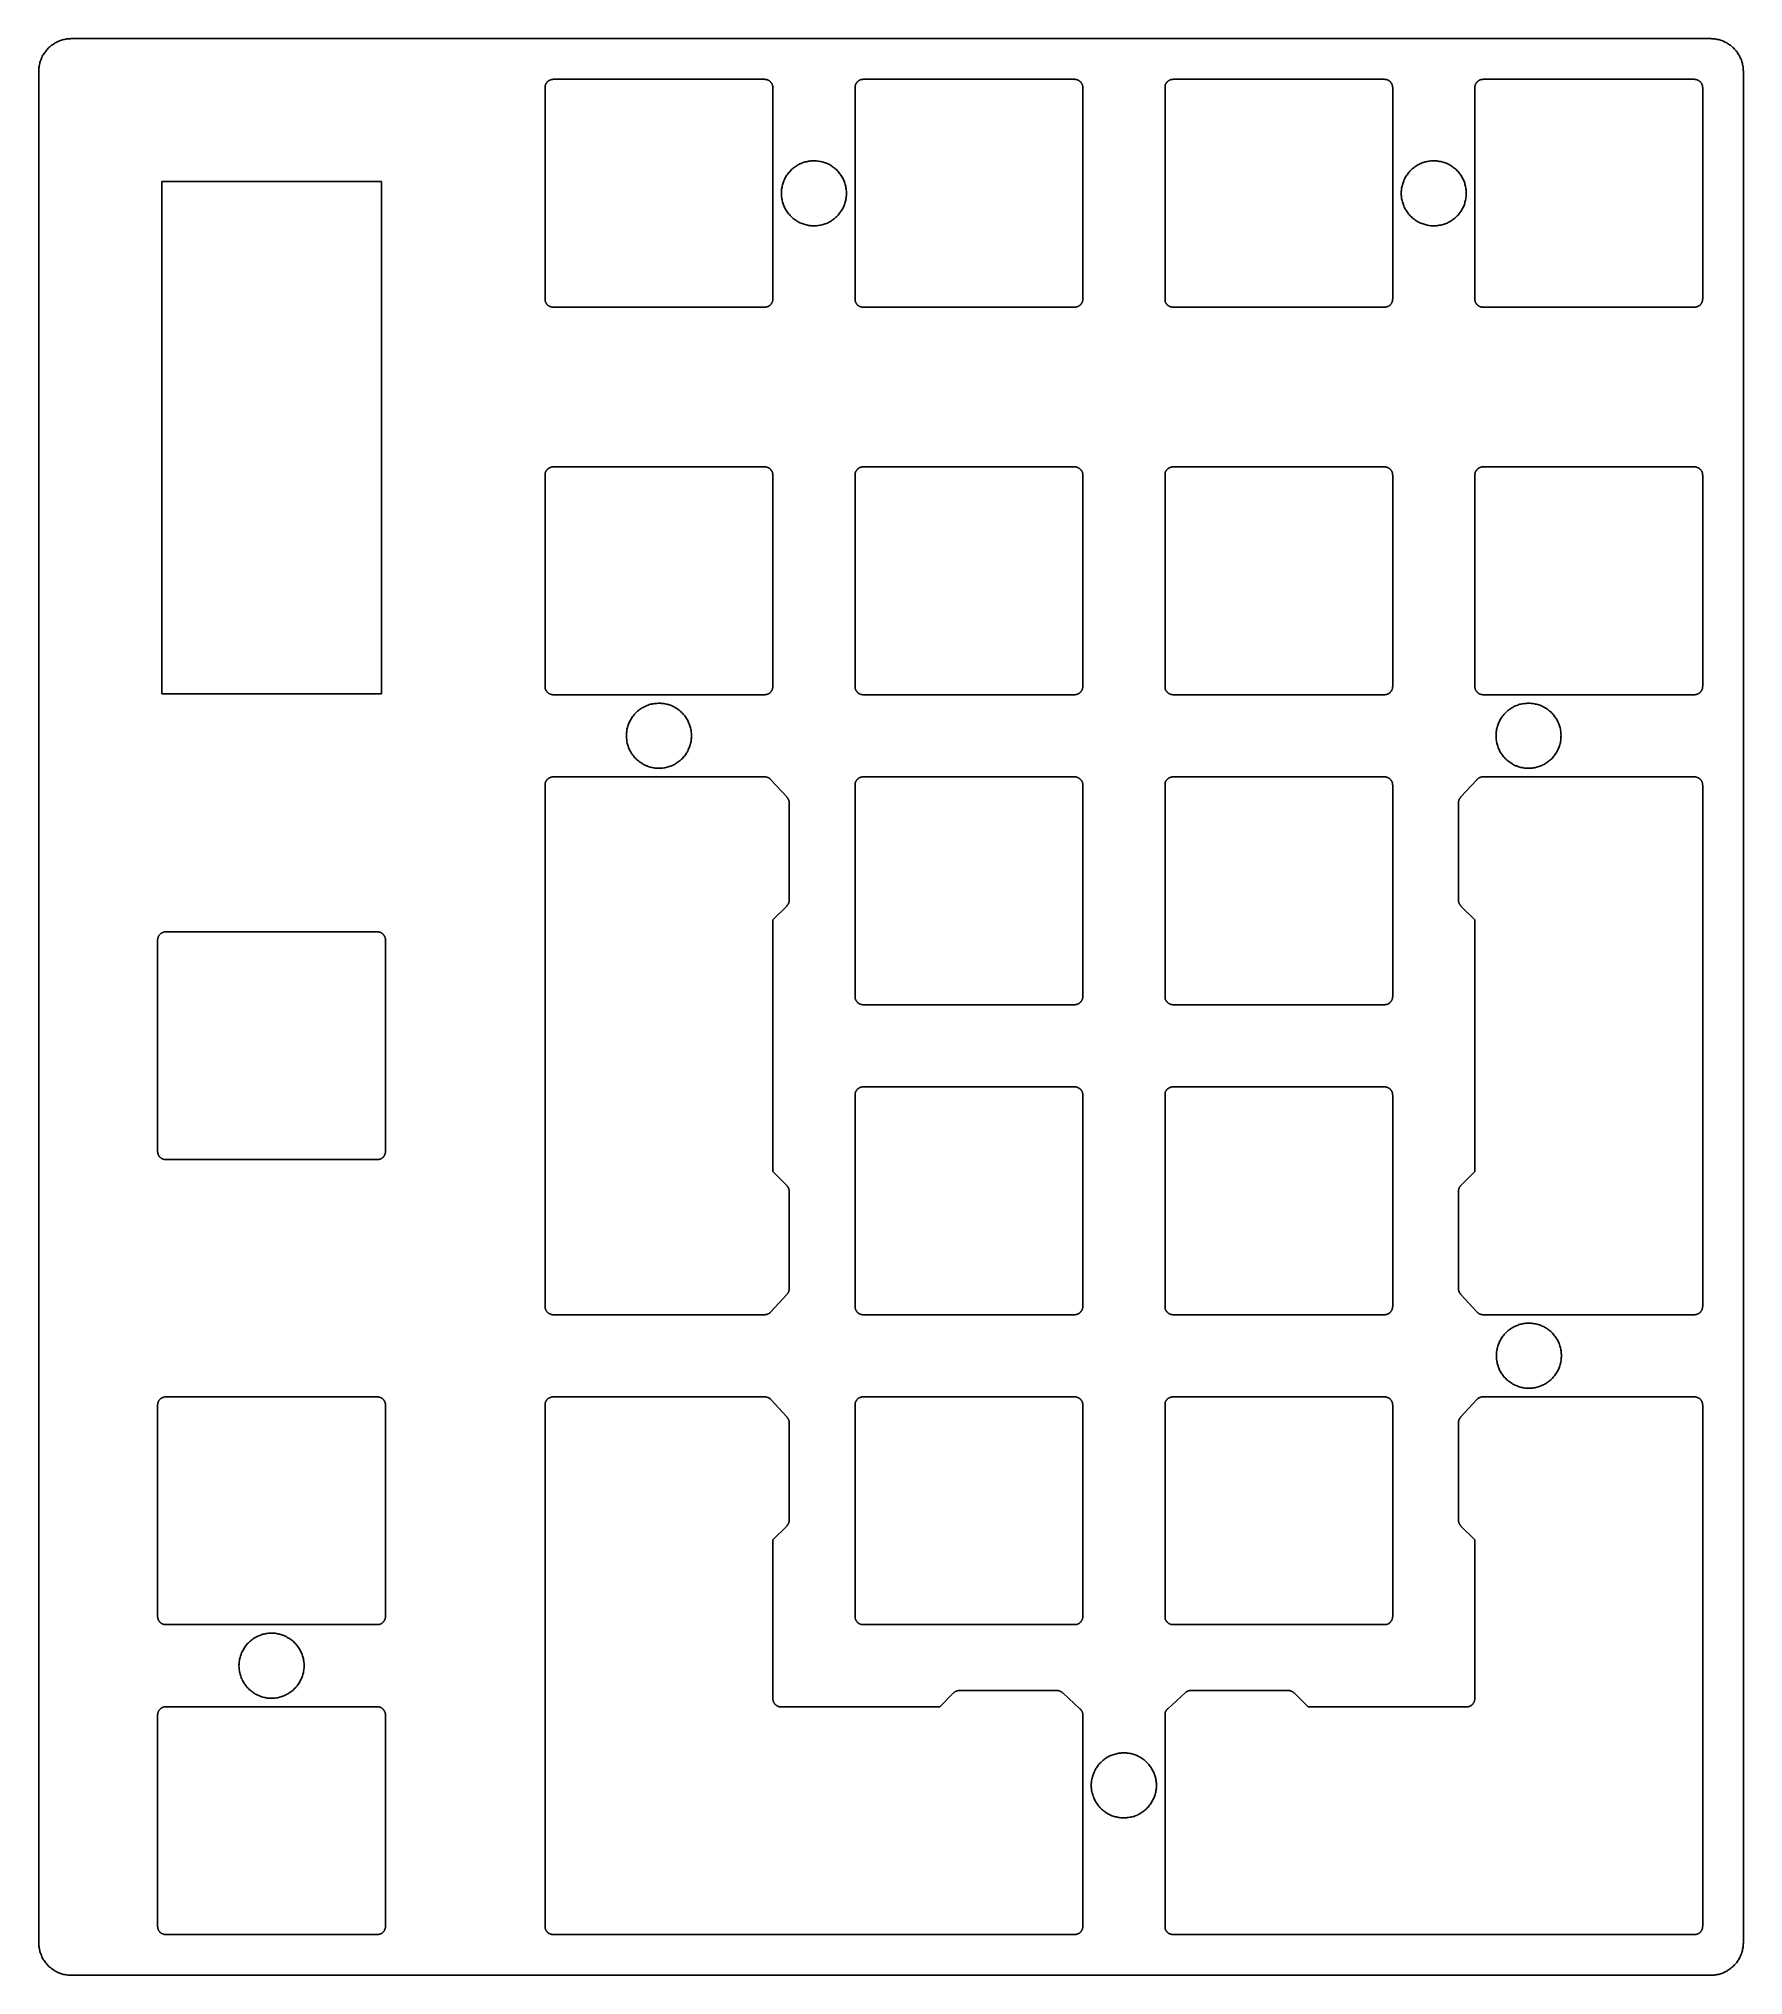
# Model space of a CAD drawing. Header units: millimetres. Extents: x 93 to 198, y -211 to -92.
import ezdxf

# ---------------------------------------------------------------- set-up
doc = ezdxf.new("R2010")
doc.units = ezdxf.units.MM
doc.layers.add('switch_plate', color=18, linetype='Continuous', true_color=0x000000)

msp = doc.modelspace()

# ---------------------------------------------------------------- linework, layer by layer
at = {"layer": 'switch_plate'}
for p, q in [((94.07, -92.82), (94.02, -92.86)), ((94.13, -92.78), (94.07, -92.82)), ((94.18, -92.74), (94.13, -92.78)), ((94.24, -92.71), (94.18, -92.74)), ((94.3, -92.67), (94.24, -92.71)), ((94.36, -92.64), (94.3, -92.67)), ((94.42, -92.61), (94.36, -92.64)), ((94.48, -92.58), (94.42, -92.61)), ((94.55, -92.55), (94.48, -92.58)), ((94.61, -92.53), (94.55, -92.55)), ((94.68, -92.51), (94.61, -92.53)), ((94.74, -92.49), (94.68, -92.51)), ((94.81, -92.47), (94.74, -92.49)), ((94.87, -92.46), (94.81, -92.47)), ((94.94, -92.44), (94.87, -92.46)), ((95.01, -92.43), (94.94, -92.44)), ((95.08, -92.43), (95.01, -92.43)), ((95.14, -92.42), (95.08, -92.43)), ((95.21, -92.42), (95.14, -92.42)), ((95.28, -92.41), (95.21, -92.42)), ((196.06, -92.41), (95.28, -92.41)), ((196.12, -92.42), (196.06, -92.41)), ((196.19, -92.42), (196.12, -92.42)), ((196.26, -92.43), (196.19, -92.42)), ((196.33, -92.43), (196.26, -92.43)), ((196.39, -92.44), (196.33, -92.43)), ((196.46, -92.46), (196.39, -92.44)), ((196.53, -92.47), (196.46, -92.46)), ((196.59, -92.49), (196.53, -92.47)), ((196.66, -92.51), (196.59, -92.49)), ((196.72, -92.53), (196.66, -92.51)), ((196.79, -92.55), (196.72, -92.53)), ((196.85, -92.58), (196.79, -92.55)), ((196.91, -92.61), (196.85, -92.58)), ((196.98, -92.64), (196.91, -92.61)), ((197.04, -92.67), (196.98, -92.64)), ((197.09, -92.71), (197.04, -92.67)), ((197.15, -92.74), (197.09, -92.71)), ((197.21, -92.78), (197.15, -92.74)), ((197.26, -92.82), (197.21, -92.78)), ((197.32, -92.86), (197.26, -92.82)), ((93.32, -94.01), (93.31, -94.07)), ((93.34, -93.94), (93.32, -94.01)), ((93.35, -93.88), (93.34, -93.94)), ((93.37, -93.81), (93.35, -93.88)), ((93.4, -93.74), (93.37, -93.81)), ((93.42, -93.68), (93.4, -93.74)), ((93.45, -93.62), (93.42, -93.68)), ((93.47, -93.56), (93.45, -93.62)), ((93.5, -93.49), (93.47, -93.56)), ((93.54, -93.43), (93.5, -93.49)), ((93.57, -93.38), (93.54, -93.43)), ((93.61, -93.32), (93.57, -93.38)), ((93.65, -93.26), (93.61, -93.32)), ((93.69, -93.21), (93.65, -93.26)), ((93.73, -93.15), (93.69, -93.21)), ((93.77, -93.1), (93.73, -93.15)), ((93.82, -93.05), (93.77, -93.1)), ((93.87, -93), (93.82, -93.05)), ((93.91, -92.95), (93.87, -93)), ((93.97, -92.91), (93.91, -92.95)), ((94.02, -92.86), (93.97, -92.91)), ((197.37, -92.91), (197.32, -92.86)), ((197.42, -92.95), (197.37, -92.91)), ((197.47, -93), (197.42, -92.95)), ((197.52, -93.05), (197.47, -93)), ((197.56, -93.1), (197.52, -93.05)), ((197.61, -93.15), (197.56, -93.1)), ((197.65, -93.21), (197.61, -93.15)), ((197.69, -93.26), (197.65, -93.21)), ((197.73, -93.32), (197.69, -93.26)), ((197.76, -93.38), (197.73, -93.32)), ((197.8, -93.43), (197.76, -93.38)), ((197.83, -93.49), (197.8, -93.43)), ((197.86, -93.56), (197.83, -93.49)), ((197.89, -93.62), (197.86, -93.56)), ((197.92, -93.68), (197.89, -93.62)), ((197.94, -93.74), (197.92, -93.68)), ((197.96, -93.81), (197.94, -93.74)), ((197.98, -93.88), (197.96, -93.81)), ((198, -93.94), (197.98, -93.88)), ((198.01, -94.01), (198, -93.94)), ((198.03, -94.07), (198.01, -94.01)), ((93.29, -94.21), (93.28, -94.28)), ((93.28, -94.28), (93.28, -94.35)), ((93.28, -94.35), (93.28, -94.41)), ((93.28, -94.41), (93.28, -209.43)), ((93.3, -94.14), (93.29, -94.21)), ((93.31, -94.07), (93.3, -94.14)), ((198.04, -94.14), (198.03, -94.07)), ((198.04, -94.21), (198.04, -94.14)), ((198.05, -94.28), (198.04, -94.21)), ((198.05, -94.35), (198.05, -94.28)), ((198.06, -94.41), (198.05, -94.35)), ((198.06, -209.43), (198.06, -94.41)), ((140.47, -99.97), (140.4, -99.99)), ((140.53, -99.95), (140.47, -99.97)), ((140.6, -99.94), (140.53, -99.95)), ((140.67, -99.93), (140.6, -99.94)), ((140.74, -99.92), (140.67, -99.93)), ((140.81, -99.92), (140.74, -99.92)), ((140.88, -99.92), (140.81, -99.92)), ((140.95, -99.91), (140.88, -99.92)), ((141.02, -99.92), (140.95, -99.91)), ((141.09, -99.92), (141.02, -99.92)), ((141.16, -99.93), (141.09, -99.92)), ((141.22, -99.94), (141.16, -99.93)), ((141.29, -99.95), (141.22, -99.94)), ((141.36, -99.96), (141.29, -99.95)), ((141.43, -99.98), (141.36, -99.96)), ((178.57, -99.97), (178.5, -99.99)), ((178.63, -99.95), (178.57, -99.97)), ((178.7, -99.94), (178.63, -99.95)), ((178.77, -99.93), (178.7, -99.94)), ((178.84, -99.92), (178.77, -99.93)), ((178.91, -99.92), (178.84, -99.92)), ((178.98, -99.92), (178.91, -99.92)), ((179.05, -99.91), (178.98, -99.92)), ((179.12, -99.92), (179.05, -99.91)), ((179.19, -99.92), (179.12, -99.92)), ((179.26, -99.93), (179.19, -99.92)), ((179.32, -99.94), (179.26, -99.93)), ((179.39, -99.95), (179.32, -99.94)), ((179.46, -99.96), (179.39, -99.95)), ((179.53, -99.98), (179.46, -99.96)), ((139.09, -101.14), (139.06, -101.2)), ((139.12, -101.07), (139.09, -101.14)), ((139.15, -101.01), (139.12, -101.07)), ((139.18, -100.95), (139.15, -101.01)), ((139.21, -100.89), (139.18, -100.95)), ((139.25, -100.83), (139.21, -100.89)), ((139.29, -100.77), (139.25, -100.83)), ((139.33, -100.72), (139.29, -100.77)), ((139.37, -100.66), (139.33, -100.72)), ((139.42, -100.61), (139.37, -100.66)), ((139.46, -100.56), (139.42, -100.61)), ((139.51, -100.51), (139.46, -100.56)), ((139.56, -100.46), (139.51, -100.51)), ((139.61, -100.41), (139.56, -100.46)), ((139.66, -100.37), (139.61, -100.41)), ((139.72, -100.32), (139.66, -100.37)), ((139.77, -100.28), (139.72, -100.32)), ((139.83, -100.24), (139.77, -100.28)), ((139.89, -100.21), (139.83, -100.24)), ((139.95, -100.17), (139.89, -100.21)), ((140.01, -100.14), (139.95, -100.17)), ((140.07, -100.11), (140.01, -100.14)), ((140.14, -100.08), (140.07, -100.11)), ((140.2, -100.05), (140.14, -100.08)), ((140.27, -100.03), (140.2, -100.05)), ((140.33, -100.01), (140.27, -100.03)), ((140.4, -99.99), (140.33, -100.01)), ((141.5, -100), (141.43, -99.98)), ((141.56, -100.02), (141.5, -100)), ((141.63, -100.04), (141.56, -100.02)), ((141.69, -100.07), (141.63, -100.04)), ((141.76, -100.09), (141.69, -100.07)), ((141.82, -100.12), (141.76, -100.09)), ((141.88, -100.15), (141.82, -100.12)), ((141.94, -100.19), (141.88, -100.15)), ((142, -100.22), (141.94, -100.19)), ((142.06, -100.26), (142, -100.22)), ((142.11, -100.3), (142.06, -100.26)), ((142.17, -100.34), (142.11, -100.3)), ((142.22, -100.39), (142.17, -100.34)), ((142.28, -100.43), (142.22, -100.39)), ((142.33, -100.48), (142.28, -100.43)), ((142.37, -100.53), (142.33, -100.48)), ((142.42, -100.58), (142.37, -100.53)), ((142.47, -100.64), (142.42, -100.58)), ((142.51, -100.69), (142.47, -100.64)), ((142.55, -100.74), (142.51, -100.69)), ((142.59, -100.8), (142.55, -100.74)), ((142.63, -100.86), (142.59, -100.8)), ((142.66, -100.92), (142.63, -100.86)), ((142.7, -100.98), (142.66, -100.92)), ((142.73, -101.04), (142.7, -100.98)), ((142.76, -101.11), (142.73, -101.04)), ((142.79, -101.17), (142.76, -101.11)), ((177.19, -101.14), (177.16, -101.2)), ((177.22, -101.07), (177.19, -101.14)), ((177.25, -101.01), (177.22, -101.07)), ((177.28, -100.95), (177.25, -101.01)), ((177.31, -100.89), (177.28, -100.95)), ((177.35, -100.83), (177.31, -100.89)), ((177.39, -100.77), (177.35, -100.83)), ((177.43, -100.72), (177.39, -100.77)), ((177.47, -100.66), (177.43, -100.72)), ((177.52, -100.61), (177.47, -100.66)), ((177.56, -100.56), (177.52, -100.61)), ((177.61, -100.51), (177.56, -100.56)), ((177.66, -100.46), (177.61, -100.51)), ((177.71, -100.41), (177.66, -100.46)), ((177.76, -100.37), (177.71, -100.41)), ((177.82, -100.32), (177.76, -100.37)), ((177.87, -100.28), (177.82, -100.32)), ((177.93, -100.24), (177.87, -100.28)), ((177.99, -100.21), (177.93, -100.24)), ((178.05, -100.17), (177.99, -100.21)), ((178.11, -100.14), (178.05, -100.17)), ((178.17, -100.11), (178.11, -100.14)), ((178.24, -100.08), (178.17, -100.11)), ((178.3, -100.05), (178.24, -100.08)), ((178.37, -100.03), (178.3, -100.05)), ((178.43, -100.01), (178.37, -100.03)), ((178.5, -99.99), (178.43, -100.01)), ((179.6, -100), (179.53, -99.98)), ((179.66, -100.02), (179.6, -100)), ((179.73, -100.04), (179.66, -100.02)), ((179.79, -100.07), (179.73, -100.04)), ((179.86, -100.09), (179.79, -100.07)), ((179.92, -100.12), (179.86, -100.09)), ((179.98, -100.15), (179.92, -100.12)), ((180.04, -100.19), (179.98, -100.15)), ((180.1, -100.22), (180.04, -100.19)), ((180.16, -100.26), (180.1, -100.22)), ((180.21, -100.3), (180.16, -100.26)), ((180.27, -100.34), (180.21, -100.3)), ((180.32, -100.39), (180.27, -100.34)), ((180.38, -100.43), (180.32, -100.39)), ((180.43, -100.48), (180.38, -100.43)), ((180.47, -100.53), (180.43, -100.48)), ((180.52, -100.58), (180.47, -100.53)), ((180.57, -100.64), (180.52, -100.58)), ((180.61, -100.69), (180.57, -100.64)), ((180.65, -100.74), (180.61, -100.69)), ((180.69, -100.8), (180.65, -100.74)), ((180.73, -100.86), (180.69, -100.8)), ((180.76, -100.92), (180.73, -100.86)), ((180.8, -100.98), (180.76, -100.92)), ((180.83, -101.04), (180.8, -100.98)), ((180.86, -101.11), (180.83, -101.04)), ((180.89, -101.17), (180.86, -101.11)), ((114.34, -101.18, 4.61), (100.84, -101.18, 4.61)), ((100.84, -101.18, 4.61), (100.84, -132.68, 4.61)), ((114.34, -132.68, 4.61), (114.34, -101.18, 4.61)), ((138.94, -101.74), (138.93, -101.81)), ((138.93, -101.81), (138.93, -101.88)), ((138.93, -101.88), (138.93, -101.95)), ((138.93, -101.95), (138.93, -102.02)), ((138.93, -102.02), (138.94, -102.09)), ((138.95, -101.6), (138.94, -101.67)), ((138.94, -101.67), (138.94, -101.74)), ((138.94, -102.09), (138.94, -102.16)), ((138.94, -102.16), (138.95, -102.23)), ((138.97, -101.54), (138.95, -101.6)), ((138.95, -102.23), (138.97, -102.29)), ((138.98, -101.47), (138.97, -101.54)), ((138.97, -102.29), (138.98, -102.36)), ((139, -101.4), (138.98, -101.47)), ((139.02, -101.33), (139, -101.4)), ((139.04, -101.27), (139.02, -101.33)), ((139.06, -101.2), (139.04, -101.27)), ((142.81, -101.23), (142.79, -101.17)), ((142.83, -101.3), (142.81, -101.23)), ((142.85, -101.37), (142.83, -101.3)), ((142.87, -101.43), (142.85, -101.37)), ((142.89, -101.5), (142.87, -101.43)), ((142.87, -102.4), (142.89, -102.33)), ((142.9, -101.57), (142.89, -101.5)), ((142.89, -102.33), (142.9, -102.26)), ((142.91, -101.64), (142.9, -101.57)), ((142.9, -102.26), (142.91, -102.19)), ((142.92, -101.71), (142.91, -101.64)), ((142.91, -102.19), (142.92, -102.12)), ((142.93, -101.78), (142.92, -101.71)), ((142.92, -102.12), (142.93, -102.05)), ((142.93, -101.85), (142.93, -101.78)), ((142.93, -101.91), (142.93, -101.85)), ((142.93, -101.98), (142.93, -101.91)), ((142.93, -102.05), (142.93, -101.98)), ((177.04, -101.74), (177.03, -101.81)), ((177.03, -101.81), (177.03, -101.88)), ((177.03, -101.88), (177.03, -101.95)), ((177.03, -101.95), (177.03, -102.02)), ((177.03, -102.02), (177.04, -102.09)), ((177.05, -101.6), (177.04, -101.67)), ((177.04, -101.67), (177.04, -101.74)), ((177.04, -102.09), (177.04, -102.16)), ((177.04, -102.16), (177.05, -102.23)), ((177.07, -101.54), (177.05, -101.6)), ((177.05, -102.23), (177.07, -102.29)), ((177.08, -101.47), (177.07, -101.54)), ((177.07, -102.29), (177.08, -102.36)), ((177.1, -101.4), (177.08, -101.47)), ((177.12, -101.33), (177.1, -101.4)), ((177.14, -101.27), (177.12, -101.33)), ((177.16, -101.2), (177.14, -101.27)), ((180.91, -101.23), (180.89, -101.17)), ((180.93, -101.3), (180.91, -101.23)), ((180.95, -101.37), (180.93, -101.3)), ((180.97, -101.43), (180.95, -101.37)), ((180.99, -101.5), (180.97, -101.43)), ((180.97, -102.4), (180.99, -102.33)), ((181, -101.57), (180.99, -101.5)), ((180.99, -102.33), (181, -102.26)), ((181.01, -101.64), (181, -101.57)), ((181, -102.26), (181.01, -102.19)), ((181.02, -101.71), (181.01, -101.64)), ((181.01, -102.19), (181.02, -102.12)), ((181.03, -101.78), (181.02, -101.71)), ((181.02, -102.12), (181.03, -102.05)), ((181.03, -101.85), (181.03, -101.78)), ((181.03, -101.91), (181.03, -101.85)), ((181.03, -101.98), (181.03, -101.91)), ((181.03, -102.05), (181.03, -101.98)), ((138.98, -102.36), (139, -102.43)), ((139, -102.43), (139.02, -102.5)), ((139.02, -102.5), (139.04, -102.56)), ((139.04, -102.56), (139.06, -102.63)), ((139.06, -102.63), (139.09, -102.69)), ((139.09, -102.69), (139.12, -102.76)), ((139.12, -102.76), (139.15, -102.82)), ((139.15, -102.82), (139.18, -102.88)), ((139.18, -102.88), (139.21, -102.94)), ((139.21, -102.94), (139.25, -103)), ((139.25, -103), (139.29, -103.06)), ((139.29, -103.06), (139.33, -103.11)), ((139.33, -103.11), (139.37, -103.17)), ((139.37, -103.17), (139.42, -103.22)), ((139.42, -103.22), (139.46, -103.27)), ((139.46, -103.27), (139.51, -103.32)), ((139.51, -103.32), (139.56, -103.37)), ((139.56, -103.37), (139.61, -103.42)), ((139.61, -103.42), (139.66, -103.46)), ((139.66, -103.46), (139.72, -103.51)), ((139.72, -103.51), (139.77, -103.55)), ((142.06, -103.57), (142.11, -103.53)), ((142.11, -103.53), (142.17, -103.48)), ((142.17, -103.48), (142.22, -103.44)), ((142.22, -103.44), (142.28, -103.39)), ((142.28, -103.39), (142.33, -103.35)), ((142.33, -103.35), (142.37, -103.3)), ((142.37, -103.3), (142.42, -103.25)), ((142.42, -103.25), (142.47, -103.19)), ((142.47, -103.19), (142.51, -103.14)), ((142.51, -103.14), (142.55, -103.08)), ((142.55, -103.08), (142.59, -103.03)), ((142.59, -103.03), (142.63, -102.97)), ((142.63, -102.97), (142.66, -102.91)), ((142.66, -102.91), (142.7, -102.85)), ((142.7, -102.85), (142.73, -102.79)), ((142.73, -102.79), (142.76, -102.72)), ((142.76, -102.72), (142.79, -102.66)), ((142.79, -102.66), (142.81, -102.6)), ((142.81, -102.6), (142.83, -102.53)), ((142.83, -102.53), (142.85, -102.46)), ((142.85, -102.46), (142.87, -102.4)), ((177.08, -102.36), (177.1, -102.43)), ((177.1, -102.43), (177.12, -102.5)), ((177.12, -102.5), (177.14, -102.56)), ((177.14, -102.56), (177.16, -102.63)), ((177.16, -102.63), (177.19, -102.69)), ((177.19, -102.69), (177.22, -102.76)), ((177.22, -102.76), (177.25, -102.82)), ((177.25, -102.82), (177.28, -102.88)), ((177.28, -102.88), (177.31, -102.94)), ((177.31, -102.94), (177.35, -103)), ((177.35, -103), (177.39, -103.06)), ((177.39, -103.06), (177.43, -103.11)), ((177.43, -103.11), (177.47, -103.17)), ((177.47, -103.17), (177.52, -103.22)), ((177.52, -103.22), (177.56, -103.27)), ((177.56, -103.27), (177.61, -103.32)), ((177.61, -103.32), (177.66, -103.37)), ((177.66, -103.37), (177.71, -103.42)), ((177.71, -103.42), (177.76, -103.46)), ((177.76, -103.46), (177.82, -103.51)), ((177.82, -103.51), (177.87, -103.55)), ((180.16, -103.57), (180.21, -103.53)), ((180.21, -103.53), (180.27, -103.48)), ((180.27, -103.48), (180.32, -103.44)), ((180.32, -103.44), (180.38, -103.39)), ((180.38, -103.39), (180.43, -103.35)), ((180.43, -103.35), (180.47, -103.3)), ((180.47, -103.3), (180.52, -103.25)), ((180.52, -103.25), (180.57, -103.19)), ((180.57, -103.19), (180.61, -103.14)), ((180.61, -103.14), (180.65, -103.08)), ((180.65, -103.08), (180.69, -103.03)), ((180.69, -103.03), (180.73, -102.97)), ((180.73, -102.97), (180.76, -102.91)), ((180.76, -102.91), (180.8, -102.85)), ((180.8, -102.85), (180.83, -102.79)), ((180.83, -102.79), (180.86, -102.72)), ((180.86, -102.72), (180.89, -102.66)), ((180.89, -102.66), (180.91, -102.6)), ((180.91, -102.6), (180.93, -102.53)), ((180.93, -102.53), (180.95, -102.46)), ((180.95, -102.46), (180.97, -102.4)), ((139.77, -103.55), (139.83, -103.59)), ((139.83, -103.59), (139.89, -103.62)), ((139.89, -103.62), (139.95, -103.66)), ((139.95, -103.66), (140.01, -103.69)), ((140.01, -103.69), (140.07, -103.72)), ((140.07, -103.72), (140.14, -103.75)), ((140.14, -103.75), (140.2, -103.78)), ((140.2, -103.78), (140.27, -103.8)), ((140.27, -103.8), (140.33, -103.82)), ((140.33, -103.82), (140.4, -103.84)), ((140.4, -103.84), (140.47, -103.86)), ((140.47, -103.86), (140.53, -103.88)), ((140.53, -103.88), (140.6, -103.89)), ((140.6, -103.89), (140.67, -103.9)), ((140.67, -103.9), (140.74, -103.91)), ((140.74, -103.91), (140.81, -103.91)), ((140.81, -103.91), (140.88, -103.91)), ((140.88, -103.91), (140.95, -103.91)), ((140.95, -103.91), (141.02, -103.91)), ((141.02, -103.91), (141.09, -103.91)), ((141.09, -103.91), (141.16, -103.9)), ((141.16, -103.9), (141.22, -103.89)), ((141.22, -103.89), (141.29, -103.88)), ((141.29, -103.88), (141.36, -103.87)), ((141.36, -103.87), (141.43, -103.85)), ((141.43, -103.85), (141.5, -103.83)), ((141.5, -103.83), (141.56, -103.81)), ((141.56, -103.81), (141.63, -103.79)), ((141.63, -103.79), (141.69, -103.76)), ((141.69, -103.76), (141.76, -103.74)), ((141.76, -103.74), (141.82, -103.71)), ((141.82, -103.71), (141.88, -103.67)), ((141.88, -103.67), (141.94, -103.64)), ((141.94, -103.64), (142, -103.6)), ((142, -103.6), (142.06, -103.57)), ((177.87, -103.55), (177.93, -103.59)), ((177.93, -103.59), (177.99, -103.62)), ((177.99, -103.62), (178.05, -103.66)), ((178.05, -103.66), (178.11, -103.69)), ((178.11, -103.69), (178.17, -103.72)), ((178.17, -103.72), (178.24, -103.75)), ((178.24, -103.75), (178.3, -103.78)), ((178.3, -103.78), (178.37, -103.8)), ((178.37, -103.8), (178.43, -103.82)), ((178.43, -103.82), (178.5, -103.84)), ((178.5, -103.84), (178.57, -103.86)), ((178.57, -103.86), (178.63, -103.88)), ((178.63, -103.88), (178.7, -103.89)), ((178.7, -103.89), (178.77, -103.9)), ((178.77, -103.9), (178.84, -103.91)), ((178.84, -103.91), (178.91, -103.91)), ((178.91, -103.91), (178.98, -103.91)), ((178.98, -103.91), (179.05, -103.91)), ((179.05, -103.91), (179.12, -103.91)), ((179.12, -103.91), (179.19, -103.91)), ((179.19, -103.91), (179.26, -103.9)), ((179.26, -103.9), (179.32, -103.89)), ((179.32, -103.89), (179.39, -103.88)), ((179.39, -103.88), (179.46, -103.87)), ((179.46, -103.87), (179.53, -103.85)), ((179.53, -103.85), (179.6, -103.83)), ((179.6, -103.83), (179.66, -103.81)), ((179.66, -103.81), (179.73, -103.79)), ((179.73, -103.79), (179.79, -103.76)), ((179.79, -103.76), (179.86, -103.74)), ((179.86, -103.74), (179.92, -103.71)), ((179.92, -103.71), (179.98, -103.67)), ((179.98, -103.67), (180.04, -103.64)), ((180.04, -103.64), (180.1, -103.6)), ((180.1, -103.6), (180.16, -103.57)), ((100.84, -132.68, 4.61), (114.34, -132.68, 4.61)), ((131.01, -133.29, 0.8), (130.94, -133.31, 0.8)), ((131.08, -133.28, 0.8), (131.01, -133.29, 0.8)), ((131.15, -133.27, 0.8), (131.08, -133.28, 0.8)), ((131.21, -133.26, 0.8), (131.15, -133.27, 0.8)), ((131.28, -133.26, 0.8), (131.21, -133.26, 0.8)), ((131.35, -133.25, 0.8), (131.28, -133.26, 0.8)), ((131.42, -133.25, 0.8), (131.35, -133.25, 0.8)), ((131.49, -133.25, 0.8), (131.42, -133.25, 0.8)), ((131.56, -133.26, 0.8), (131.49, -133.25, 0.8)), ((131.63, -133.27, 0.8), (131.56, -133.26, 0.8)), ((131.7, -133.27, 0.8), (131.63, -133.27, 0.8)), ((131.77, -133.29, 0.8), (131.7, -133.27, 0.8)), ((131.84, -133.3, 0.8), (131.77, -133.29, 0.8)), ((184.46, -133.29), (184.39, -133.31)), ((184.53, -133.28), (184.46, -133.29)), ((184.6, -133.27), (184.53, -133.28)), ((184.66, -133.26), (184.6, -133.27)), ((184.73, -133.26), (184.66, -133.26)), ((184.8, -133.25), (184.73, -133.26)), ((184.87, -133.25), (184.8, -133.25)), ((184.94, -133.25), (184.87, -133.25)), ((185.01, -133.26), (184.94, -133.25)), ((185.08, -133.26), (185.01, -133.26)), ((185.15, -133.27), (185.08, -133.26)), ((185.22, -133.29), (185.15, -133.27)), ((185.29, -133.3), (185.22, -133.29)), ((129.56, -134.48, 0.8), (129.54, -134.54, 0.8)), ((129.59, -134.41, 0.8), (129.56, -134.48, 0.8)), ((129.62, -134.35, 0.8), (129.59, -134.41, 0.8)), ((129.65, -134.29, 0.8), (129.62, -134.35, 0.8)), ((129.69, -134.23, 0.8), (129.65, -134.29, 0.8)), ((129.72, -134.17, 0.8), (129.69, -134.23, 0.8)), ((129.76, -134.11, 0.8), (129.72, -134.17, 0.8)), ((129.8, -134.05, 0.8), (129.76, -134.11, 0.8)), ((129.85, -134, 0.8), (129.8, -134.05, 0.8)), ((129.89, -133.95, 0.8), (129.85, -134, 0.8)), ((129.94, -133.89, 0.8), (129.89, -133.95, 0.8)), ((129.98, -133.84, 0.8), (129.94, -133.89, 0.8)), ((130.03, -133.8, 0.8), (129.98, -133.84, 0.8)), ((130.09, -133.75, 0.8), (130.03, -133.8, 0.8)), ((130.14, -133.7, 0.8), (130.09, -133.75, 0.8)), ((130.19, -133.66, 0.8), (130.14, -133.7, 0.8)), ((130.25, -133.62, 0.8), (130.19, -133.66, 0.8)), ((130.31, -133.58, 0.8), (130.25, -133.62, 0.8)), ((130.37, -133.54, 0.8), (130.31, -133.58, 0.8)), ((130.43, -133.51, 0.8), (130.37, -133.54, 0.8)), ((130.49, -133.48, 0.8), (130.43, -133.51, 0.8)), ((130.55, -133.45, 0.8), (130.49, -133.48, 0.8)), ((130.61, -133.42, 0.8), (130.55, -133.45, 0.8)), ((130.68, -133.39, 0.8), (130.61, -133.42, 0.8)), ((130.74, -133.37, 0.8), (130.68, -133.39, 0.8)), ((130.81, -133.34, 0.8), (130.74, -133.37, 0.8)), ((130.87, -133.32, 0.8), (130.81, -133.34, 0.8)), ((130.94, -133.31, 0.8), (130.87, -133.32, 0.8)), ((131.9, -133.32, 0.8), (131.84, -133.3, 0.8)), ((131.97, -133.33, 0.8), (131.9, -133.32, 0.8)), ((132.04, -133.35, 0.8), (131.97, -133.33, 0.8)), ((132.1, -133.38, 0.8), (132.04, -133.35, 0.8)), ((132.17, -133.4, 0.8), (132.1, -133.38, 0.8)), ((132.23, -133.43, 0.8), (132.17, -133.4, 0.8)), ((132.29, -133.46, 0.8), (132.23, -133.43, 0.8)), ((132.35, -133.49, 0.8), (132.29, -133.46, 0.8)), ((132.42, -133.53, 0.8), (132.35, -133.49, 0.8)), ((132.47, -133.56, 0.8), (132.42, -133.53, 0.8)), ((132.53, -133.6, 0.8), (132.47, -133.56, 0.8)), ((132.59, -133.64, 0.8), (132.53, -133.6, 0.8)), ((132.64, -133.68, 0.8), (132.59, -133.64, 0.8)), ((132.7, -133.73, 0.8), (132.64, -133.68, 0.8)), ((132.75, -133.77, 0.8), (132.7, -133.73, 0.8)), ((132.8, -133.82, 0.8), (132.75, -133.77, 0.8)), ((132.85, -133.87, 0.8), (132.8, -133.82, 0.8)), ((132.9, -133.92, 0.8), (132.85, -133.87, 0.8)), ((132.94, -133.97, 0.8), (132.9, -133.92, 0.8)), ((132.99, -134.03, 0.8), (132.94, -133.97, 0.8)), ((133.03, -134.08, 0.8), (132.99, -134.03, 0.8)), ((133.07, -134.14, 0.8), (133.03, -134.08, 0.8)), ((133.1, -134.2, 0.8), (133.07, -134.14, 0.8)), ((133.14, -134.26, 0.8), (133.1, -134.2, 0.8)), ((133.17, -134.32, 0.8), (133.14, -134.26, 0.8)), ((133.21, -134.38, 0.8), (133.17, -134.32, 0.8)), ((133.23, -134.44, 0.8), (133.21, -134.38, 0.8)), ((133.26, -134.51, 0.8), (133.23, -134.44, 0.8)), ((183.01, -134.47), (182.99, -134.54)), ((183.04, -134.41), (183.01, -134.47)), ((183.07, -134.35), (183.04, -134.41)), ((183.1, -134.29), (183.07, -134.35)), ((183.14, -134.23), (183.1, -134.29)), ((183.17, -134.17), (183.14, -134.23)), ((183.21, -134.11), (183.17, -134.17)), ((183.25, -134.05), (183.21, -134.11)), ((183.3, -134), (183.25, -134.05)), ((183.34, -133.95), (183.3, -134)), ((183.39, -133.89), (183.34, -133.95)), ((183.43, -133.84), (183.39, -133.89)), ((183.48, -133.8), (183.43, -133.84)), ((183.54, -133.75), (183.48, -133.8)), ((183.59, -133.7), (183.54, -133.75)), ((183.64, -133.66), (183.59, -133.7)), ((183.7, -133.62), (183.64, -133.66)), ((183.76, -133.58), (183.7, -133.62)), ((183.82, -133.54), (183.76, -133.58)), ((183.88, -133.51), (183.82, -133.54)), ((183.94, -133.48), (183.88, -133.51)), ((184, -133.44), (183.94, -133.48)), ((184.06, -133.42), (184, -133.44)), ((184.13, -133.39), (184.06, -133.42)), ((184.19, -133.37), (184.13, -133.39)), ((184.26, -133.34), (184.19, -133.37)), ((184.32, -133.32), (184.26, -133.34)), ((184.39, -133.31), (184.32, -133.32)), ((185.35, -133.32), (185.29, -133.3)), ((185.42, -133.33), (185.35, -133.32)), ((185.49, -133.35), (185.42, -133.33)), ((185.55, -133.38), (185.49, -133.35)), ((185.62, -133.4), (185.55, -133.38)), ((185.68, -133.43), (185.62, -133.4)), ((185.74, -133.46), (185.68, -133.43)), ((185.8, -133.49), (185.74, -133.46)), ((185.87, -133.53), (185.8, -133.49)), ((185.92, -133.56), (185.87, -133.53)), ((185.98, -133.6), (185.92, -133.56)), ((186.04, -133.64), (185.98, -133.6)), ((186.09, -133.68), (186.04, -133.64)), ((186.15, -133.73), (186.09, -133.68)), ((186.2, -133.77), (186.15, -133.73)), ((186.25, -133.82), (186.2, -133.77)), ((186.3, -133.87), (186.25, -133.82)), ((186.35, -133.92), (186.3, -133.87)), ((186.39, -133.97), (186.35, -133.92)), ((186.44, -134.03), (186.39, -133.97)), ((186.48, -134.08), (186.44, -134.03)), ((186.52, -134.14), (186.48, -134.08)), ((186.55, -134.2), (186.52, -134.14)), ((186.59, -134.26), (186.55, -134.2)), ((186.62, -134.32), (186.59, -134.26)), ((186.65, -134.38), (186.62, -134.32)), ((186.68, -134.44), (186.65, -134.38)), ((186.71, -134.51), (186.68, -134.44)), ((129.42, -135.01, 0.8), (129.41, -135.08, 0.8)), ((129.41, -135.08, 0.8), (129.41, -135.15, 0.8)), ((129.41, -135.15, 0.8), (129.41, -135.22, 0.8)), ((129.41, -135.22, 0.8), (129.41, -135.29, 0.8)), ((129.41, -135.29, 0.8), (129.41, -135.36, 0.8)), ((129.41, -135.36, 0.8), (129.41, -135.43, 0.8)), ((129.41, -135.43, 0.8), (129.42, -135.49, 0.8)), ((129.43, -134.94, 0.8), (129.42, -135.01, 0.8)), ((129.42, -135.49, 0.8), (129.43, -135.56, 0.8)), ((129.44, -134.87, 0.8), (129.43, -134.94, 0.8)), ((129.43, -135.56, 0.8), (129.44, -135.63, 0.8)), ((129.46, -134.8, 0.8), (129.44, -134.87, 0.8)), ((129.44, -135.63, 0.8), (129.46, -135.7, 0.8)), ((129.47, -134.74, 0.8), (129.46, -134.8, 0.8)), ((129.49, -134.67, 0.8), (129.47, -134.74, 0.8)), ((129.51, -134.6, 0.8), (129.49, -134.67, 0.8)), ((129.54, -134.54, 0.8), (129.51, -134.6, 0.8)), ((133.29, -134.57, 0.8), (133.26, -134.51, 0.8)), ((133.31, -134.64, 0.8), (133.29, -134.57, 0.8)), ((133.33, -134.7, 0.8), (133.31, -134.64, 0.8)), ((133.35, -134.77, 0.8), (133.33, -134.7, 0.8)), ((133.36, -134.84, 0.8), (133.35, -134.77, 0.8)), ((133.35, -135.73, 0.8), (133.36, -135.67, 0.8)), ((133.38, -134.91, 0.8), (133.36, -134.84, 0.8)), ((133.36, -135.67, 0.8), (133.38, -135.6, 0.8)), ((133.39, -134.98, 0.8), (133.38, -134.91, 0.8)), ((133.38, -135.6, 0.8), (133.39, -135.53, 0.8)), ((133.39, -135.04, 0.8), (133.39, -134.98, 0.8)), ((133.4, -135.11, 0.8), (133.39, -135.04, 0.8)), ((133.39, -135.46, 0.8), (133.4, -135.39, 0.8)), ((133.39, -135.53, 0.8), (133.39, -135.46, 0.8)), ((133.4, -135.18, 0.8), (133.4, -135.11, 0.8)), ((133.41, -135.25, 0.8), (133.4, -135.18, 0.8)), ((133.4, -135.32, 0.8), (133.41, -135.25, 0.8)), ((133.4, -135.39, 0.8), (133.4, -135.32, 0.8)), ((182.87, -135.01), (182.86, -135.08)), ((182.86, -135.08), (182.86, -135.15)), ((182.86, -135.15), (182.86, -135.22)), ((182.86, -135.22), (182.86, -135.29)), ((182.86, -135.29), (182.86, -135.36)), ((182.86, -135.36), (182.86, -135.43)), ((182.86, -135.43), (182.87, -135.49)), ((182.88, -134.94), (182.87, -135.01)), ((182.87, -135.49), (182.88, -135.56)), ((182.89, -134.87), (182.88, -134.94)), ((182.88, -135.56), (182.89, -135.63)), ((182.91, -134.8), (182.89, -134.87)), ((182.89, -135.63), (182.91, -135.7)), ((182.92, -134.74), (182.91, -134.8)), ((182.94, -134.67), (182.92, -134.74)), ((182.96, -134.6), (182.94, -134.67)), ((182.99, -134.54), (182.96, -134.6)), ((186.74, -134.57), (186.71, -134.51)), ((186.76, -134.64), (186.74, -134.57)), ((186.78, -134.7), (186.76, -134.64)), ((186.8, -134.77), (186.78, -134.7)), ((186.81, -134.84), (186.8, -134.77)), ((186.8, -135.73), (186.81, -135.67)), ((186.82, -134.91), (186.81, -134.84)), ((186.81, -135.67), (186.82, -135.6)), ((186.84, -134.98), (186.82, -134.91)), ((186.82, -135.6), (186.84, -135.53)), ((186.84, -135.04), (186.84, -134.98)), ((186.85, -135.11), (186.84, -135.04)), ((186.84, -135.46), (186.85, -135.39)), ((186.84, -135.53), (186.84, -135.46)), ((186.85, -135.18), (186.85, -135.11)), ((186.86, -135.25), (186.85, -135.18)), ((186.85, -135.32), (186.86, -135.25)), ((186.85, -135.39), (186.85, -135.32)), ((129.46, -135.7, 0.8), (129.47, -135.77, 0.8)), ((129.47, -135.77, 0.8), (129.49, -135.83, 0.8)), ((129.49, -135.83, 0.8), (129.51, -135.9, 0.8)), ((129.51, -135.9, 0.8), (129.54, -135.97, 0.8)), ((129.54, -135.97, 0.8), (129.56, -136.03, 0.8)), ((129.56, -136.03, 0.8), (129.59, -136.09, 0.8)), ((129.59, -136.09, 0.8), (129.62, -136.16, 0.8)), ((129.62, -136.16, 0.8), (129.65, -136.22, 0.8)), ((129.65, -136.22, 0.8), (129.69, -136.28, 0.8)), ((129.69, -136.28, 0.8), (129.72, -136.34, 0.8)), ((129.72, -136.34, 0.8), (129.76, -136.39, 0.8)), ((129.76, -136.39, 0.8), (129.8, -136.45, 0.8)), ((129.8, -136.45, 0.8), (129.85, -136.51, 0.8)), ((129.85, -136.51, 0.8), (129.89, -136.56, 0.8)), ((129.89, -136.56, 0.8), (129.94, -136.61, 0.8)), ((129.94, -136.61, 0.8), (129.98, -136.66, 0.8)), ((129.98, -136.66, 0.8), (130.03, -136.71, 0.8)), ((130.03, -136.71, 0.8), (130.09, -136.76, 0.8)), ((130.09, -136.76, 0.8), (130.14, -136.8, 0.8)), ((130.14, -136.8, 0.8), (130.19, -136.84, 0.8)), ((130.19, -136.84, 0.8), (130.25, -136.88, 0.8)), ((132.53, -136.9, 0.8), (132.59, -136.86, 0.8)), ((132.59, -136.86, 0.8), (132.64, -136.82, 0.8)), ((132.64, -136.82, 0.8), (132.7, -136.78, 0.8)), ((132.7, -136.78, 0.8), (132.75, -136.73, 0.8)), ((132.75, -136.73, 0.8), (132.8, -136.68, 0.8)), ((132.8, -136.68, 0.8), (132.85, -136.64, 0.8)), ((132.85, -136.64, 0.8), (132.9, -136.58, 0.8)), ((132.9, -136.58, 0.8), (132.94, -136.53, 0.8)), ((132.94, -136.53, 0.8), (132.99, -136.48, 0.8)), ((132.99, -136.48, 0.8), (133.03, -136.42, 0.8)), ((133.03, -136.42, 0.8), (133.07, -136.37, 0.8)), ((133.07, -136.37, 0.8), (133.1, -136.31, 0.8)), ((133.1, -136.31, 0.8), (133.14, -136.25, 0.8)), ((133.14, -136.25, 0.8), (133.17, -136.19, 0.8)), ((133.17, -136.19, 0.8), (133.21, -136.12, 0.8)), ((133.21, -136.12, 0.8), (133.23, -136.06, 0.8)), ((133.23, -136.06, 0.8), (133.26, -136, 0.8)), ((133.26, -136, 0.8), (133.29, -135.93, 0.8)), ((133.29, -135.93, 0.8), (133.31, -135.87, 0.8)), ((133.31, -135.87, 0.8), (133.33, -135.8, 0.8)), ((133.33, -135.8, 0.8), (133.35, -135.73, 0.8)), ((182.91, -135.7), (182.92, -135.77)), ((182.92, -135.77), (182.94, -135.83)), ((182.94, -135.83), (182.96, -135.9)), ((182.96, -135.9), (182.99, -135.97)), ((182.99, -135.97), (183.01, -136.03)), ((183.01, -136.03), (183.04, -136.09)), ((183.04, -136.09), (183.07, -136.16)), ((183.07, -136.16), (183.1, -136.22)), ((183.1, -136.22), (183.14, -136.28)), ((183.14, -136.28), (183.17, -136.34)), ((183.17, -136.34), (183.21, -136.39)), ((183.21, -136.39), (183.25, -136.45)), ((183.25, -136.45), (183.3, -136.51)), ((183.3, -136.51), (183.34, -136.56)), ((183.34, -136.56), (183.39, -136.61)), ((183.39, -136.61), (183.43, -136.66)), ((183.43, -136.66), (183.48, -136.71)), ((183.48, -136.71), (183.54, -136.76)), ((183.54, -136.76), (183.59, -136.8)), ((183.59, -136.8), (183.64, -136.84)), ((183.64, -136.84), (183.7, -136.88)), ((185.98, -136.9), (186.04, -136.86)), ((186.04, -136.86), (186.09, -136.82)), ((186.09, -136.82), (186.15, -136.78)), ((186.15, -136.78), (186.2, -136.73)), ((186.2, -136.73), (186.25, -136.68)), ((186.25, -136.68), (186.3, -136.64)), ((186.3, -136.64), (186.35, -136.58)), ((186.35, -136.58), (186.39, -136.53)), ((186.39, -136.53), (186.44, -136.48)), ((186.44, -136.48), (186.48, -136.42)), ((186.48, -136.42), (186.52, -136.37)), ((186.52, -136.37), (186.55, -136.31)), ((186.55, -136.31), (186.59, -136.25)), ((186.59, -136.25), (186.62, -136.19)), ((186.62, -136.19), (186.65, -136.12)), ((186.65, -136.12), (186.68, -136.06)), ((186.68, -136.06), (186.71, -136)), ((186.71, -136), (186.74, -135.93)), ((186.74, -135.93), (186.76, -135.87)), ((186.76, -135.87), (186.78, -135.8)), ((186.78, -135.8), (186.8, -135.73)), ((130.25, -136.88, 0.8), (130.31, -136.92, 0.8)), ((130.31, -136.92, 0.8), (130.37, -136.96, 0.8)), ((130.37, -136.96, 0.8), (130.43, -137, 0.8)), ((130.43, -137, 0.8), (130.49, -137.03, 0.8)), ((130.49, -137.03, 0.8), (130.55, -137.06, 0.8)), ((130.55, -137.06, 0.8), (130.61, -137.09, 0.8)), ((130.61, -137.09, 0.8), (130.68, -137.11, 0.8)), ((130.68, -137.11, 0.8), (130.74, -137.14, 0.8)), ((130.74, -137.14, 0.8), (130.81, -137.16, 0.8)), ((130.81, -137.16, 0.8), (130.87, -137.18, 0.8)), ((130.87, -137.18, 0.8), (130.94, -137.2, 0.8)), ((130.94, -137.2, 0.8), (131.01, -137.21, 0.8)), ((131.01, -137.21, 0.8), (131.08, -137.23, 0.8)), ((131.08, -137.23, 0.8), (131.15, -137.24, 0.8)), ((131.15, -137.24, 0.8), (131.21, -137.24, 0.8)), ((131.21, -137.24, 0.8), (131.28, -137.25, 0.8)), ((131.28, -137.25, 0.8), (131.35, -137.25, 0.8)), ((131.35, -137.25, 0.8), (131.42, -137.25, 0.8)), ((131.42, -137.25, 0.8), (131.49, -137.25, 0.8)), ((131.49, -137.25, 0.8), (131.56, -137.25, 0.8)), ((131.56, -137.25, 0.8), (131.63, -137.24, 0.8)), ((131.63, -137.24, 0.8), (131.7, -137.23, 0.8)), ((131.7, -137.23, 0.8), (131.77, -137.22, 0.8)), ((131.77, -137.22, 0.8), (131.84, -137.21, 0.8)), ((131.84, -137.21, 0.8), (131.9, -137.19, 0.8)), ((131.9, -137.19, 0.8), (131.97, -137.17, 0.8)), ((131.97, -137.17, 0.8), (132.04, -137.15, 0.8)), ((132.04, -137.15, 0.8), (132.1, -137.13, 0.8)), ((132.1, -137.13, 0.8), (132.17, -137.1, 0.8)), ((132.17, -137.1, 0.8), (132.23, -137.07, 0.8)), ((132.23, -137.07, 0.8), (132.29, -137.04, 0.8)), ((132.29, -137.04, 0.8), (132.35, -137.01, 0.8)), ((132.35, -137.01, 0.8), (132.42, -136.98, 0.8)), ((132.42, -136.98, 0.8), (132.47, -136.94, 0.8)), ((132.47, -136.94, 0.8), (132.53, -136.9, 0.8)), ((183.7, -136.88), (183.76, -136.92)), ((183.76, -136.92), (183.82, -136.96)), ((183.82, -136.96), (183.88, -137)), ((183.88, -137), (183.94, -137.03)), ((183.94, -137.03), (184, -137.06)), ((184, -137.06), (184.06, -137.09)), ((184.06, -137.09), (184.13, -137.11)), ((184.13, -137.11), (184.19, -137.14)), ((184.19, -137.14), (184.26, -137.16)), ((184.26, -137.16), (184.32, -137.18)), ((184.32, -137.18), (184.39, -137.2)), ((184.39, -137.2), (184.46, -137.21)), ((184.46, -137.21), (184.53, -137.23)), ((184.53, -137.23), (184.6, -137.24)), ((184.6, -137.24), (184.66, -137.24)), ((184.66, -137.24), (184.73, -137.25)), ((184.73, -137.25), (184.8, -137.25)), ((184.8, -137.25), (184.87, -137.25)), ((184.87, -137.25), (184.94, -137.25)), ((184.94, -137.25), (185.01, -137.25)), ((185.01, -137.25), (185.08, -137.24)), ((185.08, -137.24), (185.15, -137.23)), ((185.15, -137.23), (185.22, -137.22)), ((185.22, -137.22), (185.29, -137.21)), ((185.29, -137.21), (185.35, -137.19)), ((185.35, -137.19), (185.42, -137.17)), ((185.42, -137.17), (185.49, -137.15)), ((185.49, -137.15), (185.55, -137.13)), ((185.55, -137.13), (185.62, -137.1)), ((185.62, -137.1), (185.68, -137.07)), ((185.68, -137.07), (185.74, -137.04)), ((185.74, -137.04), (185.8, -137.01)), ((185.8, -137.01), (185.87, -136.98)), ((185.87, -136.98), (185.92, -136.94)), ((185.92, -136.94), (185.98, -136.9)), ((184.62, -171.37, 0.8), (184.55, -171.38, 0.8)), ((184.69, -171.36, 0.8), (184.62, -171.37, 0.8)), ((184.76, -171.36, 0.8), (184.69, -171.36, 0.8)), ((184.83, -171.35, 0.8), (184.76, -171.36, 0.8)), ((184.9, -171.35, 0.8), (184.83, -171.35, 0.8)), ((184.97, -171.35, 0.8), (184.9, -171.35, 0.8)), ((185.04, -171.36, 0.8), (184.97, -171.35, 0.8)), ((185.1, -171.37, 0.8), (185.04, -171.36, 0.8)), ((185.17, -171.37, 0.8), (185.1, -171.37, 0.8)), ((185.24, -171.39, 0.8), (185.17, -171.37, 0.8)), ((183.06, -172.51, 0.8), (183.04, -172.58, 0.8)), ((183.1, -172.45, 0.8), (183.06, -172.51, 0.8)), ((183.13, -172.39, 0.8), (183.1, -172.45, 0.8)), ((183.16, -172.33, 0.8), (183.13, -172.39, 0.8)), ((183.2, -172.27, 0.8), (183.16, -172.33, 0.8)), ((183.24, -172.21, 0.8), (183.2, -172.27, 0.8)), ((183.28, -172.15, 0.8), (183.24, -172.21, 0.8)), ((183.32, -172.1, 0.8), (183.28, -172.15, 0.8)), ((183.36, -172.05, 0.8), (183.32, -172.1, 0.8)), ((183.41, -171.99, 0.8), (183.36, -172.05, 0.8)), ((183.46, -171.94, 0.8), (183.41, -171.99, 0.8)), ((183.51, -171.9, 0.8), (183.46, -171.94, 0.8)), ((183.56, -171.85, 0.8), (183.51, -171.9, 0.8)), ((183.61, -171.8, 0.8), (183.56, -171.85, 0.8)), ((183.67, -171.76, 0.8), (183.61, -171.8, 0.8)), ((183.72, -171.72, 0.8), (183.67, -171.76, 0.8)), ((183.78, -171.68, 0.8), (183.72, -171.72, 0.8)), ((183.84, -171.64, 0.8), (183.78, -171.68, 0.8)), ((183.9, -171.61, 0.8), (183.84, -171.64, 0.8)), ((183.96, -171.58, 0.8), (183.9, -171.61, 0.8)), ((184.02, -171.55, 0.8), (183.96, -171.58, 0.8)), ((184.09, -171.52, 0.8), (184.02, -171.55, 0.8)), ((184.15, -171.49, 0.8), (184.09, -171.52, 0.8)), ((184.22, -171.47, 0.8), (184.15, -171.49, 0.8)), ((184.28, -171.44, 0.8), (184.22, -171.47, 0.8)), ((184.35, -171.42, 0.8), (184.28, -171.44, 0.8)), ((184.42, -171.41, 0.8), (184.35, -171.42, 0.8)), ((184.48, -171.39, 0.8), (184.42, -171.41, 0.8)), ((184.55, -171.38, 0.8), (184.48, -171.39, 0.8)), ((185.31, -171.4, 0.8), (185.24, -171.39, 0.8)), ((185.38, -171.42, 0.8), (185.31, -171.4, 0.8)), ((185.44, -171.43, 0.8), (185.38, -171.42, 0.8)), ((185.51, -171.45, 0.8), (185.44, -171.43, 0.8)), ((185.58, -171.48, 0.8), (185.51, -171.45, 0.8)), ((185.64, -171.5, 0.8), (185.58, -171.48, 0.8)), ((185.7, -171.53, 0.8), (185.64, -171.5, 0.8)), ((185.77, -171.56, 0.8), (185.7, -171.53, 0.8)), ((185.83, -171.59, 0.8), (185.77, -171.56, 0.8)), ((185.89, -171.63, 0.8), (185.83, -171.59, 0.8)), ((185.95, -171.66, 0.8), (185.89, -171.63, 0.8)), ((186.01, -171.7, 0.8), (185.95, -171.66, 0.8)), ((186.06, -171.74, 0.8), (186.01, -171.7, 0.8)), ((186.12, -171.78, 0.8), (186.06, -171.74, 0.8)), ((186.17, -171.83, 0.8), (186.12, -171.78, 0.8)), ((186.22, -171.87, 0.8), (186.17, -171.83, 0.8)), ((186.28, -171.92, 0.8), (186.22, -171.87, 0.8)), ((186.32, -171.97, 0.8), (186.28, -171.92, 0.8)), ((186.37, -172.02, 0.8), (186.32, -171.97, 0.8)), ((186.42, -172.07, 0.8), (186.37, -172.02, 0.8)), ((186.46, -172.13, 0.8), (186.42, -172.07, 0.8)), ((186.5, -172.18, 0.8), (186.46, -172.13, 0.8)), ((186.54, -172.24, 0.8), (186.5, -172.18, 0.8)), ((186.58, -172.3, 0.8), (186.54, -172.24, 0.8)), ((186.61, -172.36, 0.8), (186.58, -172.3, 0.8)), ((186.65, -172.42, 0.8), (186.61, -172.36, 0.8)), ((186.68, -172.48, 0.8), (186.65, -172.42, 0.8)), ((186.71, -172.54, 0.8), (186.68, -172.48, 0.8)), ((186.74, -172.61, 0.8), (186.71, -172.54, 0.8)), ((182.89, -173.18, 0.8), (182.88, -173.25, 0.8)), ((182.88, -173.25, 0.8), (182.88, -173.32, 0.8)), ((182.88, -173.32, 0.8), (182.88, -173.39, 0.8)), ((182.88, -173.39, 0.8), (182.88, -173.46, 0.8)), ((182.88, -173.46, 0.8), (182.89, -173.53, 0.8)), ((182.9, -173.04, 0.8), (182.89, -173.11, 0.8)), ((182.89, -173.11, 0.8), (182.89, -173.18, 0.8)), ((182.89, -173.53, 0.8), (182.89, -173.59, 0.8)), ((182.89, -173.59, 0.8), (182.9, -173.66, 0.8)), ((182.92, -172.97, 0.8), (182.9, -173.04, 0.8)), ((182.9, -173.66, 0.8), (182.92, -173.73, 0.8)), ((182.93, -172.9, 0.8), (182.92, -172.97, 0.8)), ((182.92, -173.73, 0.8), (182.93, -173.8, 0.8)), ((182.95, -172.84, 0.8), (182.93, -172.9, 0.8)), ((182.97, -172.77, 0.8), (182.95, -172.84, 0.8)), ((182.99, -172.7, 0.8), (182.97, -172.77, 0.8)), ((183.01, -172.64, 0.8), (182.99, -172.7, 0.8)), ((183.04, -172.58, 0.8), (183.01, -172.64, 0.8)), ((186.76, -172.67, 0.8), (186.74, -172.61, 0.8)), ((186.78, -172.74, 0.8), (186.76, -172.67, 0.8)), ((186.8, -172.8, 0.8), (186.78, -172.74, 0.8)), ((186.82, -172.87, 0.8), (186.8, -172.8, 0.8)), ((186.84, -172.94, 0.8), (186.82, -172.87, 0.8)), ((186.85, -173.01, 0.8), (186.84, -172.94, 0.8)), ((186.84, -173.77, 0.8), (186.85, -173.7, 0.8)), ((186.86, -173.08, 0.8), (186.85, -173.01, 0.8)), ((186.85, -173.7, 0.8), (186.86, -173.63, 0.8)), ((186.87, -173.14, 0.8), (186.86, -173.08, 0.8)), ((186.86, -173.63, 0.8), (186.87, -173.56, 0.8)), ((186.87, -173.21, 0.8), (186.87, -173.14, 0.8)), ((186.88, -173.28, 0.8), (186.87, -173.21, 0.8)), ((186.87, -173.49, 0.8), (186.88, -173.42, 0.8)), ((186.87, -173.56, 0.8), (186.87, -173.49, 0.8)), ((186.88, -173.35, 0.8), (186.88, -173.28, 0.8)), ((186.88, -173.42, 0.8), (186.88, -173.35, 0.8)), ((182.93, -173.8, 0.8), (182.95, -173.87, 0.8)), ((182.95, -173.87, 0.8), (182.97, -173.93, 0.8)), ((182.97, -173.93, 0.8), (182.99, -174, 0.8)), ((182.99, -174, 0.8), (183.01, -174.07, 0.8)), ((183.01, -174.07, 0.8), (183.04, -174.13, 0.8)), ((183.04, -174.13, 0.8), (183.06, -174.19, 0.8)), ((183.06, -174.19, 0.8), (183.1, -174.26, 0.8)), ((183.1, -174.26, 0.8), (183.13, -174.32, 0.8)), ((183.13, -174.32, 0.8), (183.16, -174.38, 0.8)), ((183.16, -174.38, 0.8), (183.2, -174.44, 0.8)), ((183.2, -174.44, 0.8), (183.24, -174.49, 0.8)), ((183.24, -174.49, 0.8), (183.28, -174.55, 0.8)), ((183.28, -174.55, 0.8), (183.32, -174.61, 0.8)), ((183.32, -174.61, 0.8), (183.36, -174.66, 0.8)), ((183.36, -174.66, 0.8), (183.41, -174.71, 0.8)), ((183.41, -174.71, 0.8), (183.46, -174.76, 0.8)), ((183.46, -174.76, 0.8), (183.51, -174.81, 0.8)), ((183.51, -174.81, 0.8), (183.56, -174.86, 0.8)), ((183.56, -174.86, 0.8), (183.61, -174.9, 0.8)), ((183.61, -174.9, 0.8), (183.67, -174.94, 0.8)), ((183.67, -174.94, 0.8), (183.72, -174.98, 0.8)), ((186.06, -174.96, 0.8), (186.12, -174.92, 0.8)), ((186.12, -174.92, 0.8), (186.17, -174.88, 0.8)), ((186.17, -174.88, 0.8), (186.22, -174.83, 0.8)), ((186.22, -174.83, 0.8), (186.28, -174.78, 0.8)), ((186.28, -174.78, 0.8), (186.32, -174.74, 0.8)), ((186.32, -174.74, 0.8), (186.37, -174.68, 0.8)), ((186.37, -174.68, 0.8), (186.42, -174.63, 0.8)), ((186.42, -174.63, 0.8), (186.46, -174.58, 0.8)), ((186.46, -174.58, 0.8), (186.5, -174.52, 0.8)), ((186.5, -174.52, 0.8), (186.54, -174.47, 0.8)), ((186.54, -174.47, 0.8), (186.58, -174.41, 0.8)), ((186.58, -174.41, 0.8), (186.61, -174.35, 0.8)), ((186.61, -174.35, 0.8), (186.65, -174.29, 0.8)), ((186.65, -174.29, 0.8), (186.68, -174.22, 0.8)), ((186.68, -174.22, 0.8), (186.71, -174.16, 0.8)), ((186.71, -174.16, 0.8), (186.74, -174.1, 0.8)), ((186.74, -174.1, 0.8), (186.76, -174.03, 0.8)), ((186.76, -174.03, 0.8), (186.78, -173.97, 0.8)), ((186.78, -173.97, 0.8), (186.8, -173.9, 0.8)), ((186.8, -173.9, 0.8), (186.82, -173.83, 0.8)), ((186.82, -173.83, 0.8), (186.84, -173.77, 0.8)), ((183.72, -174.98, 0.8), (183.78, -175.02, 0.8)), ((183.78, -175.02, 0.8), (183.84, -175.06, 0.8)), ((183.84, -175.06, 0.8), (183.9, -175.1, 0.8)), ((183.9, -175.1, 0.8), (183.96, -175.13, 0.8)), ((183.96, -175.13, 0.8), (184.02, -175.16, 0.8)), ((184.02, -175.16, 0.8), (184.09, -175.19, 0.8)), ((184.09, -175.19, 0.8), (184.15, -175.21, 0.8)), ((184.15, -175.21, 0.8), (184.22, -175.24, 0.8)), ((184.22, -175.24, 0.8), (184.28, -175.26, 0.8)), ((184.28, -175.26, 0.8), (184.35, -175.28, 0.8)), ((184.35, -175.28, 0.8), (184.42, -175.3, 0.8)), ((184.42, -175.3, 0.8), (184.48, -175.31, 0.8)), ((184.48, -175.31, 0.8), (184.55, -175.33, 0.8)), ((184.55, -175.33, 0.8), (184.62, -175.34, 0.8)), ((184.62, -175.34, 0.8), (184.69, -175.34, 0.8)), ((184.69, -175.34, 0.8), (184.76, -175.35, 0.8)), ((184.76, -175.35, 0.8), (184.83, -175.35, 0.8)), ((184.83, -175.35, 0.8), (184.9, -175.35, 0.8)), ((184.9, -175.35, 0.8), (184.97, -175.35, 0.8)), ((184.97, -175.35, 0.8), (185.04, -175.35, 0.8)), ((185.04, -175.35, 0.8), (185.1, -175.34, 0.8)), ((185.1, -175.34, 0.8), (185.17, -175.33, 0.8)), ((185.17, -175.33, 0.8), (185.24, -175.32, 0.8)), ((185.24, -175.32, 0.8), (185.31, -175.31, 0.8)), ((185.31, -175.31, 0.8), (185.38, -175.29, 0.8)), ((185.38, -175.29, 0.8), (185.44, -175.27, 0.8)), ((185.44, -175.27, 0.8), (185.51, -175.25, 0.8)), ((185.51, -175.25, 0.8), (185.58, -175.23, 0.8)), ((185.58, -175.23, 0.8), (185.64, -175.2, 0.8)), ((185.64, -175.2, 0.8), (185.7, -175.17, 0.8)), ((185.7, -175.17, 0.8), (185.77, -175.14, 0.8)), ((185.77, -175.14, 0.8), (185.83, -175.11, 0.8)), ((185.83, -175.11, 0.8), (185.89, -175.08, 0.8)), ((185.89, -175.08, 0.8), (185.95, -175.04, 0.8)), ((185.95, -175.04, 0.8), (186.01, -175, 0.8)), ((186.01, -175, 0.8), (186.06, -174.96, 0.8)), ((107.33, -190.42), (107.26, -190.43)), ((107.4, -190.41), (107.33, -190.42)), ((107.47, -190.41), (107.4, -190.41)), ((107.54, -190.4), (107.47, -190.41)), ((107.61, -190.4), (107.54, -190.4)), ((107.68, -190.4), (107.61, -190.4)), ((107.75, -190.41), (107.68, -190.4)), ((107.82, -190.41), (107.75, -190.41)), ((107.89, -190.42), (107.82, -190.41)), ((105.78, -191.56), (105.75, -191.62)), ((105.81, -191.5), (105.78, -191.56)), ((105.84, -191.44), (105.81, -191.5)), ((105.88, -191.38), (105.84, -191.44)), ((105.91, -191.32), (105.88, -191.38)), ((105.95, -191.26), (105.91, -191.32)), ((105.99, -191.2), (105.95, -191.26)), ((106.03, -191.15), (105.99, -191.2)), ((106.08, -191.1), (106.03, -191.15)), ((106.12, -191.04), (106.08, -191.1)), ((106.17, -190.99), (106.12, -191.04)), ((106.22, -190.95), (106.17, -190.99)), ((106.27, -190.9), (106.22, -190.95)), ((106.33, -190.85), (106.27, -190.9)), ((106.38, -190.81), (106.33, -190.85)), ((106.44, -190.77), (106.38, -190.81)), ((106.49, -190.73), (106.44, -190.77)), ((106.55, -190.69), (106.49, -190.73)), ((106.61, -190.66), (106.55, -190.69)), ((106.67, -190.63), (106.61, -190.66)), ((106.74, -190.59), (106.67, -190.63)), ((106.8, -190.57), (106.74, -190.59)), ((106.86, -190.54), (106.8, -190.57)), ((106.93, -190.52), (106.86, -190.54)), ((106.99, -190.49), (106.93, -190.52)), ((107.06, -190.47), (106.99, -190.49)), ((107.13, -190.46), (107.06, -190.47)), ((107.2, -190.44), (107.13, -190.46)), ((107.26, -190.43), (107.2, -190.44)), ((107.96, -190.44), (107.89, -190.42)), ((108.02, -190.45), (107.96, -190.44)), ((108.09, -190.47), (108.02, -190.45)), ((108.16, -190.48), (108.09, -190.47)), ((108.22, -190.5), (108.16, -190.48)), ((108.29, -190.53), (108.22, -190.5)), ((108.35, -190.55), (108.29, -190.53)), ((108.42, -190.58), (108.35, -190.55)), ((108.48, -190.61), (108.42, -190.58)), ((108.54, -190.64), (108.48, -190.61)), ((108.6, -190.68), (108.54, -190.64)), ((108.66, -190.71), (108.6, -190.68)), ((108.72, -190.75), (108.66, -190.71)), ((108.78, -190.79), (108.72, -190.75)), ((108.83, -190.83), (108.78, -190.79)), ((108.89, -190.88), (108.83, -190.83)), ((108.94, -190.92), (108.89, -190.88)), ((108.99, -190.97), (108.94, -190.92)), ((109.04, -191.02), (108.99, -190.97)), ((109.08, -191.07), (109.04, -191.02)), ((109.13, -191.12), (109.08, -191.07)), ((109.17, -191.18), (109.13, -191.12)), ((109.21, -191.23), (109.17, -191.18)), ((109.25, -191.29), (109.21, -191.23)), ((109.29, -191.35), (109.25, -191.29)), ((109.33, -191.41), (109.29, -191.35)), ((109.36, -191.47), (109.33, -191.41)), ((109.39, -191.53), (109.36, -191.47)), ((109.42, -191.59), (109.39, -191.53)), ((109.45, -191.66), (109.42, -191.59)), ((105.6, -192.3), (105.59, -192.37)), ((105.59, -192.37), (105.59, -192.44)), ((105.59, -192.44), (105.6, -192.51)), ((105.61, -192.16), (105.6, -192.23)), ((105.6, -192.23), (105.6, -192.3)), ((105.6, -192.51), (105.6, -192.58)), ((105.6, -192.58), (105.61, -192.64)), ((105.62, -192.09), (105.61, -192.16)), ((105.61, -192.64), (105.62, -192.71)), ((105.63, -192.02), (105.62, -192.09)), ((105.62, -192.71), (105.63, -192.78)), ((105.64, -191.95), (105.63, -192.02)), ((105.63, -192.78), (105.64, -192.85)), ((105.66, -191.89), (105.64, -191.95)), ((105.68, -191.82), (105.66, -191.89)), ((105.7, -191.75), (105.68, -191.82)), ((105.72, -191.69), (105.7, -191.75)), ((105.75, -191.62), (105.72, -191.69)), ((109.47, -191.72), (109.45, -191.66)), ((109.5, -191.79), (109.47, -191.72)), ((109.52, -191.85), (109.5, -191.79)), ((109.53, -191.92), (109.52, -191.85)), ((109.55, -191.99), (109.53, -191.92)), ((109.56, -192.06), (109.55, -191.99)), ((109.55, -192.82), (109.56, -192.75)), ((109.57, -192.13), (109.56, -192.06)), ((109.56, -192.75), (109.57, -192.68)), ((109.58, -192.19), (109.57, -192.13)), ((109.57, -192.68), (109.58, -192.61)), ((109.59, -192.26), (109.58, -192.19)), ((109.58, -192.61), (109.59, -192.54)), ((109.59, -192.33), (109.59, -192.26)), ((109.59, -192.4), (109.59, -192.33)), ((109.59, -192.47), (109.59, -192.4)), ((109.59, -192.54), (109.59, -192.47)), ((105.64, -192.85), (105.66, -192.92)), ((105.66, -192.92), (105.68, -192.98)), ((105.68, -192.98), (105.7, -193.05)), ((105.7, -193.05), (105.72, -193.12)), ((105.72, -193.12), (105.75, -193.18)), ((105.75, -193.18), (105.78, -193.24)), ((105.78, -193.24), (105.81, -193.31)), ((105.81, -193.31), (105.84, -193.37)), ((105.84, -193.37), (105.88, -193.43)), ((105.88, -193.43), (105.91, -193.49)), ((105.91, -193.49), (105.95, -193.54)), ((105.95, -193.54), (105.99, -193.6)), ((105.99, -193.6), (106.03, -193.66)), ((106.03, -193.66), (106.08, -193.71)), ((106.08, -193.71), (106.12, -193.76)), ((106.12, -193.76), (106.17, -193.81)), ((106.17, -193.81), (106.22, -193.86)), ((106.22, -193.86), (106.27, -193.91)), ((106.27, -193.91), (106.33, -193.95)), ((106.33, -193.95), (106.38, -193.99)), ((108.78, -194.01), (108.83, -193.97)), ((108.83, -193.97), (108.89, -193.93)), ((108.89, -193.93), (108.94, -193.88)), ((108.94, -193.88), (108.99, -193.83)), ((108.99, -193.83), (109.04, -193.79)), ((109.04, -193.79), (109.08, -193.73)), ((109.08, -193.73), (109.13, -193.68)), ((109.13, -193.68), (109.17, -193.63)), ((109.17, -193.63), (109.21, -193.57)), ((109.21, -193.57), (109.25, -193.52)), ((109.25, -193.52), (109.29, -193.46)), ((109.29, -193.46), (109.33, -193.4)), ((109.33, -193.4), (109.36, -193.34)), ((109.36, -193.34), (109.39, -193.27)), ((109.39, -193.27), (109.42, -193.21)), ((109.42, -193.21), (109.45, -193.15)), ((109.45, -193.15), (109.47, -193.08)), ((109.47, -193.08), (109.5, -193.02)), ((109.5, -193.02), (109.52, -192.95)), ((109.52, -192.95), (109.53, -192.88)), ((109.53, -192.88), (109.55, -192.82)), ((106.38, -193.99), (106.44, -194.03)), ((106.44, -194.03), (106.49, -194.07)), ((106.49, -194.07), (106.55, -194.11)), ((106.55, -194.11), (106.61, -194.15)), ((106.61, -194.15), (106.67, -194.18)), ((106.67, -194.18), (106.74, -194.21)), ((106.74, -194.21), (106.8, -194.24)), ((106.8, -194.24), (106.86, -194.26)), ((106.86, -194.26), (106.93, -194.29)), ((106.93, -194.29), (106.99, -194.31)), ((106.99, -194.31), (107.06, -194.33)), ((107.06, -194.33), (107.13, -194.35)), ((107.13, -194.35), (107.2, -194.36)), ((107.2, -194.36), (107.26, -194.38)), ((107.26, -194.38), (107.33, -194.39)), ((107.33, -194.39), (107.4, -194.39)), ((107.4, -194.39), (107.47, -194.4)), ((107.47, -194.4), (107.54, -194.4)), ((107.54, -194.4), (107.61, -194.4)), ((107.61, -194.4), (107.68, -194.4)), ((107.68, -194.4), (107.75, -194.4)), ((107.75, -194.4), (107.82, -194.39)), ((107.82, -194.39), (107.89, -194.38)), ((107.89, -194.38), (107.96, -194.37)), ((107.96, -194.37), (108.02, -194.36)), ((108.02, -194.36), (108.09, -194.34)), ((108.09, -194.34), (108.16, -194.32)), ((108.16, -194.32), (108.22, -194.3)), ((108.22, -194.3), (108.29, -194.28)), ((108.29, -194.28), (108.35, -194.25)), ((108.35, -194.25), (108.42, -194.22)), ((108.42, -194.22), (108.48, -194.19)), ((108.48, -194.19), (108.54, -194.16)), ((108.54, -194.16), (108.6, -194.13)), ((108.6, -194.13), (108.66, -194.09)), ((108.66, -194.09), (108.72, -194.05)), ((108.72, -194.05), (108.78, -194.01)), ((158.26, -198.73, 0.8), (158.23, -198.79, 0.8)), ((158.3, -198.67, 0.8), (158.26, -198.73, 0.8)), ((158.34, -198.62, 0.8), (158.3, -198.67, 0.8)), ((158.38, -198.56, 0.8), (158.34, -198.62, 0.8)), ((158.42, -198.5, 0.8), (158.38, -198.56, 0.8)), ((158.47, -198.45, 0.8), (158.42, -198.5, 0.8)), ((158.51, -198.4, 0.8), (158.47, -198.45, 0.8)), ((158.56, -198.35, 0.8), (158.51, -198.4, 0.8)), ((158.61, -198.3, 0.8), (158.56, -198.35, 0.8)), ((158.66, -198.25, 0.8), (158.61, -198.3, 0.8)), ((158.71, -198.21, 0.8), (158.66, -198.25, 0.8)), ((158.77, -198.17, 0.8), (158.71, -198.21, 0.8)), ((158.82, -198.13, 0.8), (158.77, -198.17, 0.8)), ((158.88, -198.09, 0.8), (158.82, -198.13, 0.8)), ((158.94, -198.05, 0.8), (158.88, -198.09, 0.8)), ((159, -198.01, 0.8), (158.94, -198.05, 0.8)), ((159.06, -197.98, 0.8), (159, -198.01, 0.8)), ((159.12, -197.95, 0.8), (159.06, -197.98, 0.8)), ((159.19, -197.92, 0.8), (159.12, -197.95, 0.8)), ((159.25, -197.9, 0.8), (159.19, -197.92, 0.8)), ((159.32, -197.87, 0.8), (159.25, -197.9, 0.8)), ((159.38, -197.85, 0.8), (159.32, -197.87, 0.8)), ((159.45, -197.83, 0.8), (159.38, -197.85, 0.8)), ((159.52, -197.81, 0.8), (159.45, -197.83, 0.8)), ((159.58, -197.8, 0.8), (159.52, -197.81, 0.8)), ((159.65, -197.78, 0.8), (159.58, -197.8, 0.8)), ((159.72, -197.77, 0.8), (159.65, -197.78, 0.8)), ((159.79, -197.77, 0.8), (159.72, -197.77, 0.8)), ((159.86, -197.76, 0.8), (159.79, -197.77, 0.8)), ((159.93, -197.76, 0.8), (159.86, -197.76, 0.8)), ((160, -197.76, 0.8), (159.93, -197.76, 0.8)), ((160.07, -197.76, 0.8), (160, -197.76, 0.8)), ((160.14, -197.76, 0.8), (160.07, -197.76, 0.8)), ((160.21, -197.77, 0.8), (160.14, -197.76, 0.8)), ((160.27, -197.78, 0.8), (160.21, -197.77, 0.8)), ((160.34, -197.79, 0.8), (160.27, -197.78, 0.8)), ((160.41, -197.8, 0.8), (160.34, -197.79, 0.8)), ((160.48, -197.82, 0.8), (160.41, -197.8, 0.8)), ((160.55, -197.84, 0.8), (160.48, -197.82, 0.8)), ((160.61, -197.86, 0.8), (160.55, -197.84, 0.8)), ((160.68, -197.88, 0.8), (160.61, -197.86, 0.8)), ((160.74, -197.91, 0.8), (160.68, -197.88, 0.8)), ((160.81, -197.94, 0.8), (160.74, -197.91, 0.8)), ((160.87, -197.97, 0.8), (160.81, -197.94, 0.8)), ((160.93, -198, 0.8), (160.87, -197.97, 0.8)), ((160.99, -198.03, 0.8), (160.93, -198, 0.8)), ((161.05, -198.07, 0.8), (160.99, -198.03, 0.8)), ((161.11, -198.11, 0.8), (161.05, -198.07, 0.8)), ((161.16, -198.15, 0.8), (161.11, -198.11, 0.8)), ((161.22, -198.19, 0.8), (161.16, -198.15, 0.8)), ((161.27, -198.23, 0.8), (161.22, -198.19, 0.8)), ((161.33, -198.28, 0.8), (161.27, -198.23, 0.8)), ((161.38, -198.33, 0.8), (161.33, -198.28, 0.8)), ((161.42, -198.37, 0.8), (161.38, -198.33, 0.8)), ((161.47, -198.43, 0.8), (161.42, -198.37, 0.8)), ((161.52, -198.48, 0.8), (161.47, -198.43, 0.8)), ((161.56, -198.53, 0.8), (161.52, -198.48, 0.8)), ((161.6, -198.59, 0.8), (161.56, -198.53, 0.8)), ((161.64, -198.64, 0.8), (161.6, -198.59, 0.8)), ((161.68, -198.7, 0.8), (161.64, -198.64, 0.8)), ((161.71, -198.76, 0.8), (161.68, -198.7, 0.8)), ((157.99, -199.58, 0.8), (157.98, -199.65, 0.8)), ((157.98, -199.65, 0.8), (157.98, -199.72, 0.8)), ((157.98, -199.72, 0.8), (157.98, -199.79, 0.8)), ((157.98, -199.79, 0.8), (157.98, -199.86, 0.8)), ((157.98, -199.86, 0.8), (157.99, -199.93, 0.8)), ((158, -199.45, 0.8), (157.99, -199.52, 0.8)), ((157.99, -199.52, 0.8), (157.99, -199.58, 0.8)), ((157.99, -199.93, 0.8), (157.99, -200, 0.8)), ((158.02, -199.38, 0.8), (158, -199.45, 0.8)), ((158.03, -199.31, 0.8), (158.02, -199.38, 0.8)), ((158.05, -199.24, 0.8), (158.03, -199.31, 0.8)), ((158.07, -199.18, 0.8), (158.05, -199.24, 0.8)), ((158.09, -199.11, 0.8), (158.07, -199.18, 0.8)), ((158.11, -199.04, 0.8), (158.09, -199.11, 0.8)), ((158.14, -198.98, 0.8), (158.11, -199.04, 0.8)), ((158.17, -198.92, 0.8), (158.14, -198.98, 0.8)), ((158.2, -198.85, 0.8), (158.17, -198.92, 0.8)), ((158.23, -198.79, 0.8), (158.2, -198.85, 0.8)), ((161.75, -198.82, 0.8), (161.71, -198.76, 0.8)), ((161.78, -198.89, 0.8), (161.75, -198.82, 0.8)), ((161.81, -198.95, 0.8), (161.78, -198.89, 0.8)), ((161.84, -199.01, 0.8), (161.81, -198.95, 0.8)), ((161.86, -199.08, 0.8), (161.84, -199.01, 0.8)), ((161.88, -199.14, 0.8), (161.86, -199.08, 0.8)), ((161.9, -199.21, 0.8), (161.88, -199.14, 0.8)), ((161.92, -199.28, 0.8), (161.9, -199.21, 0.8)), ((161.94, -199.34, 0.8), (161.92, -199.28, 0.8)), ((161.95, -199.41, 0.8), (161.94, -199.34, 0.8)), ((161.96, -199.48, 0.8), (161.95, -199.41, 0.8)), ((161.97, -199.55, 0.8), (161.96, -199.48, 0.8)), ((161.98, -199.62, 0.8), (161.97, -199.55, 0.8)), ((161.97, -199.97, 0.8), (161.98, -199.9, 0.8)), ((161.98, -199.69, 0.8), (161.98, -199.62, 0.8)), ((161.98, -199.76, 0.8), (161.98, -199.69, 0.8)), ((161.98, -199.83, 0.8), (161.98, -199.76, 0.8)), ((161.98, -199.9, 0.8), (161.98, -199.83, 0.8)), ((157.99, -200, 0.8), (158, -200.07, 0.8)), ((158, -200.07, 0.8), (158.02, -200.14, 0.8)), ((158.02, -200.14, 0.8), (158.03, -200.21, 0.8)), ((158.03, -200.21, 0.8), (158.05, -200.27, 0.8)), ((158.05, -200.27, 0.8), (158.07, -200.34, 0.8)), ((158.07, -200.34, 0.8), (158.09, -200.41, 0.8)), ((158.09, -200.41, 0.8), (158.11, -200.47, 0.8)), ((158.11, -200.47, 0.8), (158.14, -200.54, 0.8)), ((158.14, -200.54, 0.8), (158.17, -200.6, 0.8)), ((158.17, -200.6, 0.8), (158.2, -200.66, 0.8)), ((158.2, -200.66, 0.8), (158.23, -200.72, 0.8)), ((158.23, -200.72, 0.8), (158.26, -200.78, 0.8)), ((158.26, -200.78, 0.8), (158.3, -200.84, 0.8)), ((158.3, -200.84, 0.8), (158.34, -200.9, 0.8)), ((158.34, -200.9, 0.8), (158.38, -200.96, 0.8)), ((158.38, -200.96, 0.8), (158.42, -201.01, 0.8)), ((158.42, -201.01, 0.8), (158.47, -201.06, 0.8)), ((158.47, -201.06, 0.8), (158.51, -201.12, 0.8)), ((158.51, -201.12, 0.8), (158.56, -201.17, 0.8)), ((161.42, -201.14, 0.8), (161.47, -201.09, 0.8)), ((161.47, -201.09, 0.8), (161.52, -201.04, 0.8)), ((161.52, -201.04, 0.8), (161.56, -200.98, 0.8)), ((161.56, -200.98, 0.8), (161.6, -200.93, 0.8)), ((161.6, -200.93, 0.8), (161.64, -200.87, 0.8)), ((161.64, -200.87, 0.8), (161.68, -200.81, 0.8)), ((161.68, -200.81, 0.8), (161.71, -200.75, 0.8)), ((161.71, -200.75, 0.8), (161.75, -200.69, 0.8)), ((161.75, -200.69, 0.8), (161.78, -200.63, 0.8)), ((161.78, -200.63, 0.8), (161.81, -200.57, 0.8)), ((161.81, -200.57, 0.8), (161.84, -200.5, 0.8)), ((161.84, -200.5, 0.8), (161.86, -200.44, 0.8)), ((161.86, -200.44, 0.8), (161.88, -200.37, 0.8)), ((161.88, -200.37, 0.8), (161.9, -200.31, 0.8)), ((161.9, -200.31, 0.8), (161.92, -200.24, 0.8)), ((161.92, -200.24, 0.8), (161.94, -200.17, 0.8)), ((161.94, -200.17, 0.8), (161.95, -200.1, 0.8)), ((161.95, -200.1, 0.8), (161.96, -200.03, 0.8)), ((161.96, -200.03, 0.8), (161.97, -199.97, 0.8)), ((158.56, -201.17, 0.8), (158.61, -201.21, 0.8)), ((158.61, -201.21, 0.8), (158.66, -201.26, 0.8)), ((158.66, -201.26, 0.8), (158.71, -201.31, 0.8)), ((158.71, -201.31, 0.8), (158.77, -201.35, 0.8)), ((158.77, -201.35, 0.8), (158.82, -201.39, 0.8)), ((158.82, -201.39, 0.8), (158.88, -201.43, 0.8)), ((158.88, -201.43, 0.8), (158.94, -201.47, 0.8)), ((158.94, -201.47, 0.8), (159, -201.5, 0.8)), ((159, -201.5, 0.8), (159.06, -201.53, 0.8)), ((159.06, -201.53, 0.8), (159.12, -201.56, 0.8)), ((159.12, -201.56, 0.8), (159.19, -201.59, 0.8)), ((159.19, -201.59, 0.8), (159.25, -201.62, 0.8)), ((159.25, -201.62, 0.8), (159.32, -201.64, 0.8)), ((159.32, -201.64, 0.8), (159.38, -201.67, 0.8)), ((159.38, -201.67, 0.8), (159.45, -201.69, 0.8)), ((159.45, -201.69, 0.8), (159.52, -201.7, 0.8)), ((159.52, -201.7, 0.8), (159.58, -201.72, 0.8)), ((159.58, -201.72, 0.8), (159.65, -201.73, 0.8)), ((159.65, -201.73, 0.8), (159.72, -201.74, 0.8)), ((159.72, -201.74, 0.8), (159.79, -201.75, 0.8)), ((159.79, -201.75, 0.8), (159.86, -201.75, 0.8)), ((159.86, -201.75, 0.8), (159.93, -201.76, 0.8)), ((159.93, -201.76, 0.8), (160, -201.76, 0.8)), ((160, -201.76, 0.8), (160.07, -201.76, 0.8)), ((160.07, -201.76, 0.8), (160.14, -201.75, 0.8)), ((160.14, -201.75, 0.8), (160.21, -201.74, 0.8)), ((160.21, -201.74, 0.8), (160.27, -201.74, 0.8)), ((160.27, -201.74, 0.8), (160.34, -201.72, 0.8)), ((160.34, -201.72, 0.8), (160.41, -201.71, 0.8)), ((160.41, -201.71, 0.8), (160.48, -201.69, 0.8)), ((160.48, -201.69, 0.8), (160.55, -201.68, 0.8)), ((160.55, -201.68, 0.8), (160.61, -201.66, 0.8)), ((160.61, -201.66, 0.8), (160.68, -201.63, 0.8)), ((160.68, -201.63, 0.8), (160.74, -201.61, 0.8)), ((160.74, -201.61, 0.8), (160.81, -201.58, 0.8)), ((160.81, -201.58, 0.8), (160.87, -201.55, 0.8)), ((160.87, -201.55, 0.8), (160.93, -201.52, 0.8)), ((160.93, -201.52, 0.8), (160.99, -201.48, 0.8)), ((160.99, -201.48, 0.8), (161.05, -201.45, 0.8)), ((161.05, -201.45, 0.8), (161.11, -201.41, 0.8)), ((161.11, -201.41, 0.8), (161.16, -201.37, 0.8)), ((161.16, -201.37, 0.8), (161.22, -201.33, 0.8)), ((161.22, -201.33, 0.8), (161.27, -201.28, 0.8)), ((161.27, -201.28, 0.8), (161.33, -201.24, 0.8)), ((161.33, -201.24, 0.8), (161.38, -201.19, 0.8)), ((161.38, -201.19, 0.8), (161.42, -201.14, 0.8)), ((93.28, -209.43), (93.28, -209.5)), ((198.05, -209.5), (198.06, -209.43)), ((93.28, -209.5), (93.28, -209.56)), ((93.28, -209.56), (93.29, -209.63)), ((93.29, -209.63), (93.3, -209.7)), ((93.3, -209.7), (93.31, -209.77)), ((93.31, -209.77), (93.32, -209.83)), ((93.32, -209.83), (93.34, -209.9)), ((93.34, -209.9), (93.35, -209.97)), ((93.35, -209.97), (93.37, -210.03)), ((93.37, -210.03), (93.4, -210.1)), ((93.4, -210.1), (93.42, -210.16)), ((93.42, -210.16), (93.45, -210.22)), ((93.45, -210.22), (93.47, -210.29)), ((93.47, -210.29), (93.5, -210.35)), ((93.5, -210.35), (93.54, -210.41)), ((93.54, -210.41), (93.57, -210.47)), ((93.57, -210.47), (93.61, -210.52)), ((93.61, -210.52), (93.65, -210.58)), ((93.65, -210.58), (93.69, -210.64)), ((93.69, -210.64), (93.73, -210.69)), ((197.61, -210.69), (197.65, -210.64)), ((197.65, -210.64), (197.69, -210.58)), ((197.69, -210.58), (197.73, -210.52)), ((197.73, -210.52), (197.76, -210.47)), ((197.76, -210.47), (197.8, -210.41)), ((197.8, -210.41), (197.83, -210.35)), ((197.83, -210.35), (197.86, -210.29)), ((197.86, -210.29), (197.89, -210.22)), ((197.89, -210.22), (197.92, -210.16)), ((197.92, -210.16), (197.94, -210.1)), ((197.94, -210.1), (197.96, -210.03)), ((197.96, -210.03), (197.98, -209.97)), ((197.98, -209.97), (198, -209.9)), ((198, -209.9), (198.01, -209.83)), ((198.01, -209.83), (198.03, -209.77)), ((198.03, -209.77), (198.04, -209.7)), ((198.04, -209.63), (198.05, -209.56)), ((198.04, -209.7), (198.04, -209.63)), ((198.05, -209.56), (198.05, -209.5)), ((93.73, -210.69), (93.77, -210.74)), ((93.77, -210.74), (93.82, -210.79)), ((93.82, -210.79), (93.87, -210.84)), ((93.87, -210.84), (93.91, -210.89)), ((93.91, -210.89), (93.97, -210.93)), ((93.97, -210.93), (94.02, -210.98)), ((94.02, -210.98), (94.07, -211.02)), ((94.07, -211.02), (94.13, -211.06)), ((94.13, -211.06), (94.18, -211.1)), ((94.18, -211.1), (94.24, -211.14)), ((94.24, -211.14), (94.3, -211.17)), ((94.3, -211.17), (94.36, -211.2)), ((94.36, -211.2), (94.42, -211.23)), ((94.42, -211.23), (94.48, -211.26)), ((94.48, -211.26), (94.55, -211.29)), ((94.55, -211.29), (94.61, -211.31)), ((94.61, -211.31), (94.68, -211.33)), ((94.68, -211.33), (94.74, -211.35)), ((94.74, -211.35), (94.81, -211.37)), ((94.81, -211.37), (94.87, -211.39)), ((94.87, -211.39), (94.94, -211.4)), ((94.94, -211.4), (95.01, -211.41)), ((95.01, -211.41), (95.08, -211.42)), ((95.08, -211.42), (95.14, -211.42)), ((95.14, -211.42), (95.21, -211.43)), ((95.21, -211.43), (95.28, -211.43)), ((95.28, -211.43), (196.06, -211.43)), ((196.06, -211.43), (196.12, -211.43)), ((196.12, -211.43), (196.19, -211.42)), ((196.19, -211.42), (196.26, -211.42)), ((196.26, -211.42), (196.33, -211.41)), ((196.33, -211.41), (196.39, -211.4)), ((196.39, -211.4), (196.46, -211.39)), ((196.46, -211.39), (196.53, -211.37)), ((196.53, -211.37), (196.59, -211.35)), ((196.59, -211.35), (196.66, -211.33)), ((196.66, -211.33), (196.72, -211.31)), ((196.72, -211.31), (196.79, -211.29)), ((196.79, -211.29), (196.85, -211.26)), ((196.85, -211.26), (196.91, -211.23)), ((196.91, -211.23), (196.98, -211.2)), ((196.98, -211.2), (197.04, -211.17)), ((197.04, -211.17), (197.09, -211.14)), ((197.09, -211.14), (197.15, -211.1)), ((197.15, -211.1), (197.21, -211.06)), ((197.21, -211.06), (197.26, -211.02)), ((197.26, -211.02), (197.32, -210.98)), ((197.32, -210.98), (197.37, -210.93)), ((197.37, -210.93), (197.42, -210.89)), ((197.42, -210.89), (197.47, -210.84)), ((197.47, -210.84), (197.52, -210.79)), ((197.52, -210.79), (197.56, -210.74)), ((197.56, -210.74), (197.61, -210.69))]:
    msp.add_line(p, q, dxfattribs=at)
at = {"layer": 'switch_plate', "color": 18, "true_color": 0x000000}
for p, q in [((124.46, -95.18), (124.45, -95.2)), ((124.45, -95.2), (124.45, -95.22)), ((124.47, -95.17), (124.46, -95.18)), ((124.48, -95.15), (124.47, -95.17)), ((124.49, -95.14), (124.48, -95.15)), ((124.5, -95.13), (124.49, -95.14)), ((124.51, -95.11), (124.5, -95.13)), ((124.52, -95.1), (124.51, -95.11)), ((124.53, -95.09), (124.52, -95.1)), ((124.54, -95.07), (124.53, -95.09)), ((124.55, -95.06), (124.54, -95.07)), ((124.56, -95.05), (124.55, -95.06)), ((124.58, -95.04), (124.56, -95.05)), ((124.59, -95.03), (124.58, -95.04)), ((124.6, -95.02), (124.59, -95.03)), ((124.62, -95.01), (124.6, -95.02)), ((124.63, -95), (124.62, -95.01)), ((124.65, -94.99), (124.63, -95)), ((124.66, -94.98), (124.65, -94.99)), ((124.68, -94.97), (124.66, -94.98)), ((124.69, -94.96), (124.68, -94.97)), ((124.71, -94.96), (124.69, -94.96)), ((124.72, -94.95), (124.71, -94.96)), ((124.74, -94.94), (124.72, -94.95)), ((124.75, -94.94), (124.74, -94.94)), ((124.77, -94.93), (124.75, -94.94)), ((124.79, -94.93), (124.77, -94.93)), ((124.8, -94.93), (124.79, -94.93)), ((124.82, -94.92), (124.8, -94.93)), ((124.84, -94.92), (124.82, -94.92)), ((124.85, -94.92), (124.84, -94.92)), ((124.87, -94.92), (124.85, -94.92)), ((124.89, -94.92), (124.87, -94.92)), ((124.91, -94.91), (124.89, -94.92)), ((137.91, -94.91), (124.91, -94.91)), ((137.92, -94.92), (137.91, -94.91)), ((137.94, -94.92), (137.92, -94.92)), ((137.96, -94.92), (137.94, -94.92)), ((137.97, -94.92), (137.96, -94.92)), ((137.99, -94.92), (137.97, -94.92)), ((138.01, -94.93), (137.99, -94.92)), ((138.02, -94.93), (138.01, -94.93)), ((138.04, -94.93), (138.02, -94.93)), ((138.06, -94.94), (138.04, -94.93)), ((138.07, -94.94), (138.06, -94.94)), ((138.09, -94.95), (138.07, -94.94)), ((138.1, -94.96), (138.09, -94.95)), ((138.12, -94.96), (138.1, -94.96)), ((138.14, -94.97), (138.12, -94.96)), ((138.15, -94.98), (138.14, -94.97)), ((138.16, -94.99), (138.15, -94.98)), ((138.18, -95), (138.16, -94.99)), ((138.19, -95.01), (138.18, -95)), ((138.21, -95.02), (138.19, -95.01)), ((138.22, -95.03), (138.21, -95.02)), ((138.23, -95.04), (138.22, -95.03)), ((138.25, -95.05), (138.23, -95.04)), ((138.26, -95.06), (138.25, -95.05)), ((138.27, -95.07), (138.26, -95.06)), ((138.28, -95.09), (138.27, -95.07)), ((138.29, -95.1), (138.28, -95.09)), ((138.3, -95.11), (138.29, -95.1)), ((138.31, -95.13), (138.3, -95.11)), ((138.32, -95.14), (138.31, -95.13)), ((138.33, -95.15), (138.32, -95.14)), ((138.34, -95.17), (138.33, -95.15)), ((138.35, -95.18), (138.34, -95.17)), ((138.36, -95.2), (138.35, -95.18)), ((138.36, -95.22), (138.36, -95.2)), ((143.51, -95.18), (143.5, -95.2)), ((143.5, -95.2), (143.5, -95.22)), ((143.52, -95.17), (143.51, -95.18)), ((143.53, -95.15), (143.52, -95.17)), ((143.54, -95.14), (143.53, -95.15)), ((143.55, -95.13), (143.54, -95.14)), ((143.56, -95.11), (143.55, -95.13)), ((143.57, -95.1), (143.56, -95.11)), ((143.58, -95.09), (143.57, -95.1)), ((143.59, -95.07), (143.58, -95.09)), ((143.6, -95.06), (143.59, -95.07)), ((143.61, -95.05), (143.6, -95.06)), ((143.63, -95.04), (143.61, -95.05)), ((143.64, -95.03), (143.63, -95.04)), ((143.65, -95.02), (143.64, -95.03)), ((143.67, -95.01), (143.65, -95.02)), ((143.68, -95), (143.67, -95.01)), ((143.7, -94.99), (143.68, -95)), ((143.71, -94.98), (143.7, -94.99)), ((143.73, -94.97), (143.71, -94.98)), ((143.74, -94.96), (143.73, -94.97)), ((143.76, -94.96), (143.74, -94.96)), ((143.77, -94.95), (143.76, -94.96)), ((143.79, -94.94), (143.77, -94.95)), ((143.8, -94.94), (143.79, -94.94)), ((143.82, -94.93), (143.8, -94.94)), ((143.84, -94.93), (143.82, -94.93)), ((143.85, -94.93), (143.84, -94.93)), ((143.87, -94.92), (143.85, -94.93)), ((143.89, -94.92), (143.87, -94.92)), ((143.9, -94.92), (143.89, -94.92)), ((143.92, -94.92), (143.9, -94.92)), ((143.94, -94.92), (143.92, -94.92)), ((143.96, -94.91), (143.94, -94.92)), ((156.96, -94.91), (143.96, -94.91)), ((156.97, -94.92), (156.96, -94.91)), ((156.99, -94.92), (156.97, -94.92)), ((157.01, -94.92), (156.99, -94.92)), ((157.02, -94.92), (157.01, -94.92)), ((157.04, -94.92), (157.02, -94.92)), ((157.06, -94.93), (157.04, -94.92)), ((157.07, -94.93), (157.06, -94.93)), ((157.09, -94.93), (157.07, -94.93)), ((157.11, -94.94), (157.09, -94.93)), ((157.12, -94.94), (157.11, -94.94)), ((157.14, -94.95), (157.12, -94.94)), ((157.15, -94.96), (157.14, -94.95)), ((157.17, -94.96), (157.15, -94.96)), ((157.19, -94.97), (157.17, -94.96)), ((157.2, -94.98), (157.19, -94.97)), ((157.21, -94.99), (157.2, -94.98)), ((157.23, -95), (157.21, -94.99)), ((157.24, -95.01), (157.23, -95)), ((157.26, -95.02), (157.24, -95.01)), ((157.27, -95.03), (157.26, -95.02)), ((157.28, -95.04), (157.27, -95.03)), ((157.3, -95.05), (157.28, -95.04)), ((157.31, -95.06), (157.3, -95.05)), ((157.32, -95.07), (157.31, -95.06)), ((157.33, -95.09), (157.32, -95.07)), ((157.34, -95.1), (157.33, -95.09)), ((157.35, -95.11), (157.34, -95.1)), ((157.36, -95.13), (157.35, -95.11)), ((157.37, -95.14), (157.36, -95.13)), ((157.38, -95.15), (157.37, -95.14)), ((157.39, -95.17), (157.38, -95.15)), ((157.4, -95.18), (157.39, -95.17)), ((157.41, -95.2), (157.4, -95.18)), ((157.41, -95.22), (157.41, -95.2)), ((162.56, -95.18), (162.55, -95.2)), ((162.55, -95.2), (162.55, -95.22)), ((162.57, -95.17), (162.56, -95.18)), ((162.58, -95.15), (162.57, -95.17)), ((162.59, -95.14), (162.58, -95.15)), ((162.6, -95.13), (162.59, -95.14)), ((162.61, -95.11), (162.6, -95.13)), ((162.62, -95.1), (162.61, -95.11)), ((162.63, -95.09), (162.62, -95.1)), ((162.64, -95.07), (162.63, -95.09)), ((162.65, -95.06), (162.64, -95.07)), ((162.66, -95.05), (162.65, -95.06)), ((162.68, -95.04), (162.66, -95.05)), ((162.69, -95.03), (162.68, -95.04)), ((162.7, -95.02), (162.69, -95.03)), ((162.72, -95.01), (162.7, -95.02)), ((162.73, -95), (162.72, -95.01)), ((162.75, -94.99), (162.73, -95)), ((162.76, -94.98), (162.75, -94.99)), ((162.78, -94.97), (162.76, -94.98)), ((162.79, -94.96), (162.78, -94.97)), ((162.81, -94.96), (162.79, -94.96)), ((162.82, -94.95), (162.81, -94.96)), ((162.84, -94.94), (162.82, -94.95)), ((162.85, -94.94), (162.84, -94.94)), ((162.87, -94.93), (162.85, -94.94)), ((162.89, -94.93), (162.87, -94.93)), ((162.9, -94.93), (162.89, -94.93)), ((162.92, -94.92), (162.9, -94.93)), ((162.94, -94.92), (162.92, -94.92)), ((162.95, -94.92), (162.94, -94.92)), ((162.97, -94.92), (162.95, -94.92)), ((162.99, -94.92), (162.97, -94.92)), ((163.01, -94.91), (162.99, -94.92)), ((176.01, -94.91), (163.01, -94.91)), ((176.02, -94.92), (176.01, -94.91)), ((176.04, -94.92), (176.02, -94.92)), ((176.06, -94.92), (176.04, -94.92)), ((176.07, -94.92), (176.06, -94.92)), ((176.09, -94.92), (176.07, -94.92)), ((176.11, -94.93), (176.09, -94.92)), ((176.12, -94.93), (176.11, -94.93)), ((176.14, -94.93), (176.12, -94.93)), ((176.16, -94.94), (176.14, -94.93)), ((176.17, -94.94), (176.16, -94.94)), ((176.19, -94.95), (176.17, -94.94)), ((176.2, -94.96), (176.19, -94.95)), ((176.22, -94.96), (176.2, -94.96)), ((176.24, -94.97), (176.22, -94.96)), ((176.25, -94.98), (176.24, -94.97)), ((176.26, -94.99), (176.25, -94.98)), ((176.28, -95), (176.26, -94.99)), ((176.29, -95.01), (176.28, -95)), ((176.31, -95.02), (176.29, -95.01)), ((176.32, -95.03), (176.31, -95.02)), ((176.33, -95.04), (176.32, -95.03)), ((176.35, -95.05), (176.33, -95.04)), ((176.36, -95.06), (176.35, -95.05)), ((176.37, -95.07), (176.36, -95.06)), ((176.38, -95.09), (176.37, -95.07)), ((176.39, -95.1), (176.38, -95.09)), ((176.4, -95.11), (176.39, -95.1)), ((176.41, -95.13), (176.4, -95.11)), ((176.42, -95.14), (176.41, -95.13)), ((176.43, -95.15), (176.42, -95.14)), ((176.44, -95.17), (176.43, -95.15)), ((176.45, -95.18), (176.44, -95.17)), ((176.46, -95.2), (176.45, -95.18)), ((176.46, -95.22), (176.46, -95.2)), ((181.61, -95.18), (181.6, -95.2)), ((181.6, -95.2), (181.6, -95.22)), ((181.62, -95.17), (181.61, -95.18)), ((181.63, -95.15), (181.62, -95.17)), ((181.64, -95.14), (181.63, -95.15)), ((181.65, -95.13), (181.64, -95.14)), ((181.66, -95.11), (181.65, -95.13)), ((181.67, -95.1), (181.66, -95.11)), ((181.68, -95.09), (181.67, -95.1)), ((181.69, -95.07), (181.68, -95.09)), ((181.7, -95.06), (181.69, -95.07)), ((181.71, -95.05), (181.7, -95.06)), ((181.73, -95.04), (181.71, -95.05)), ((181.74, -95.03), (181.73, -95.04)), ((181.75, -95.02), (181.74, -95.03)), ((181.77, -95.01), (181.75, -95.02)), ((181.78, -95), (181.77, -95.01)), ((181.8, -94.99), (181.78, -95)), ((181.81, -94.98), (181.8, -94.99)), ((181.83, -94.97), (181.81, -94.98)), ((181.84, -94.96), (181.83, -94.97)), ((181.86, -94.96), (181.84, -94.96)), ((181.87, -94.95), (181.86, -94.96)), ((181.89, -94.94), (181.87, -94.95)), ((181.9, -94.94), (181.89, -94.94)), ((181.92, -94.93), (181.9, -94.94)), ((181.94, -94.93), (181.92, -94.93)), ((181.95, -94.93), (181.94, -94.93)), ((181.97, -94.92), (181.95, -94.93)), ((181.99, -94.92), (181.97, -94.92)), ((182, -94.92), (181.99, -94.92)), ((182.02, -94.92), (182, -94.92)), ((182.04, -94.92), (182.02, -94.92)), ((182.06, -94.91), (182.04, -94.92)), ((195.06, -94.91), (182.06, -94.91)), ((195.07, -94.92), (195.06, -94.91)), ((195.09, -94.92), (195.07, -94.92)), ((195.11, -94.92), (195.09, -94.92)), ((195.12, -94.92), (195.11, -94.92)), ((195.14, -94.92), (195.12, -94.92)), ((195.16, -94.93), (195.14, -94.92)), ((195.17, -94.93), (195.16, -94.93)), ((195.19, -94.93), (195.17, -94.93)), ((195.21, -94.94), (195.19, -94.93)), ((195.22, -94.94), (195.21, -94.94)), ((195.24, -94.95), (195.22, -94.94)), ((195.25, -94.96), (195.24, -94.95)), ((195.27, -94.96), (195.25, -94.96)), ((195.29, -94.97), (195.27, -94.96)), ((195.3, -94.98), (195.29, -94.97)), ((195.31, -94.99), (195.3, -94.98)), ((195.33, -95), (195.31, -94.99)), ((195.34, -95.01), (195.33, -95)), ((195.36, -95.02), (195.34, -95.01)), ((195.37, -95.03), (195.36, -95.02)), ((195.38, -95.04), (195.37, -95.03)), ((195.4, -95.05), (195.38, -95.04)), ((195.41, -95.06), (195.4, -95.05)), ((195.42, -95.07), (195.41, -95.06)), ((195.43, -95.09), (195.42, -95.07)), ((195.44, -95.1), (195.43, -95.09)), ((195.45, -95.11), (195.44, -95.1)), ((195.46, -95.13), (195.45, -95.11)), ((195.47, -95.14), (195.46, -95.13)), ((195.48, -95.15), (195.47, -95.14)), ((195.49, -95.17), (195.48, -95.15)), ((195.5, -95.18), (195.49, -95.17)), ((195.51, -95.2), (195.5, -95.18)), ((195.51, -95.22), (195.51, -95.2)), ((124.42, -95.31), (124.41, -95.33)), ((124.41, -95.33), (124.41, -95.35)), ((124.41, -95.35), (124.41, -95.36)), ((124.41, -95.36), (124.41, -95.38)), ((124.41, -95.38), (124.41, -95.4)), ((124.41, -95.4), (124.41, -95.41)), ((124.41, -95.41), (124.41, -108.41)), ((124.43, -95.26), (124.42, -95.28)), ((124.42, -95.28), (124.42, -95.3)), ((124.42, -95.3), (124.42, -95.31)), ((124.44, -95.23), (124.43, -95.25)), ((124.43, -95.25), (124.43, -95.26)), ((124.45, -95.22), (124.44, -95.23)), ((138.37, -95.23), (138.36, -95.22)), ((138.38, -95.25), (138.37, -95.23)), ((138.38, -95.26), (138.38, -95.25)), ((138.39, -95.28), (138.38, -95.26)), ((138.39, -95.3), (138.39, -95.28)), ((138.39, -95.31), (138.39, -95.3)), ((138.4, -95.33), (138.39, -95.31)), ((138.4, -95.35), (138.4, -95.33)), ((138.4, -95.36), (138.4, -95.35)), ((138.4, -95.38), (138.4, -95.36)), ((138.4, -95.4), (138.4, -95.38)), ((138.41, -95.41), (138.4, -95.4)), ((138.41, -108.41), (138.41, -95.41)), ((143.47, -95.31), (143.46, -95.33)), ((143.46, -95.33), (143.46, -95.35)), ((143.46, -95.35), (143.46, -95.36)), ((143.46, -95.36), (143.46, -95.38)), ((143.46, -95.38), (143.46, -95.4)), ((143.46, -95.4), (143.46, -95.41)), ((143.46, -95.41), (143.46, -108.41)), ((143.48, -95.26), (143.47, -95.28)), ((143.47, -95.28), (143.47, -95.3)), ((143.47, -95.3), (143.47, -95.31)), ((143.49, -95.23), (143.48, -95.25)), ((143.48, -95.25), (143.48, -95.26)), ((143.5, -95.22), (143.49, -95.23)), ((157.42, -95.23), (157.41, -95.22)), ((157.43, -95.25), (157.42, -95.23)), ((157.43, -95.26), (157.43, -95.25)), ((157.44, -95.28), (157.43, -95.26)), ((157.44, -95.3), (157.44, -95.28)), ((157.44, -95.31), (157.44, -95.3)), ((157.45, -95.33), (157.44, -95.31)), ((157.45, -95.35), (157.45, -95.33)), ((157.45, -95.36), (157.45, -95.35)), ((157.45, -95.38), (157.45, -95.36)), ((157.45, -95.4), (157.45, -95.38)), ((157.46, -95.41), (157.45, -95.4)), ((157.46, -108.41), (157.46, -95.41)), ((162.52, -95.31), (162.51, -95.33)), ((162.51, -95.33), (162.51, -95.35)), ((162.51, -95.35), (162.51, -95.36)), ((162.51, -95.36), (162.51, -95.38)), ((162.51, -95.38), (162.51, -95.4)), ((162.51, -95.4), (162.51, -95.41)), ((162.51, -95.41), (162.51, -108.41)), ((162.53, -95.26), (162.52, -95.28)), ((162.52, -95.28), (162.52, -95.3)), ((162.52, -95.3), (162.52, -95.31)), ((162.54, -95.23), (162.53, -95.25)), ((162.53, -95.25), (162.53, -95.26)), ((162.55, -95.22), (162.54, -95.23)), ((176.47, -95.23), (176.46, -95.22)), ((176.48, -95.25), (176.47, -95.23)), ((176.48, -95.26), (176.48, -95.25)), ((176.49, -95.28), (176.48, -95.26)), ((176.49, -95.3), (176.49, -95.28)), ((176.49, -95.31), (176.49, -95.3)), ((176.5, -95.33), (176.49, -95.31)), ((176.5, -95.35), (176.5, -95.33)), ((176.5, -95.36), (176.5, -95.35)), ((176.5, -95.38), (176.5, -95.36)), ((176.5, -95.4), (176.5, -95.38)), ((176.51, -95.41), (176.5, -95.4)), ((176.51, -108.41), (176.51, -95.41)), ((181.57, -95.31), (181.56, -95.33)), ((181.56, -95.33), (181.56, -95.35)), ((181.56, -95.35), (181.56, -95.36)), ((181.56, -95.36), (181.56, -95.38)), ((181.56, -95.38), (181.56, -95.4)), ((181.56, -95.4), (181.56, -95.41)), ((181.56, -95.41), (181.56, -108.41)), ((181.58, -95.26), (181.57, -95.28)), ((181.57, -95.28), (181.57, -95.3)), ((181.57, -95.3), (181.57, -95.31)), ((181.59, -95.23), (181.58, -95.25)), ((181.58, -95.25), (181.58, -95.26)), ((181.6, -95.22), (181.59, -95.23)), ((195.52, -95.23), (195.51, -95.22)), ((195.53, -95.25), (195.52, -95.23)), ((195.53, -95.26), (195.53, -95.25)), ((195.54, -95.28), (195.53, -95.26)), ((195.54, -95.3), (195.54, -95.28)), ((195.54, -95.31), (195.54, -95.3)), ((195.55, -95.33), (195.54, -95.31)), ((195.55, -95.35), (195.55, -95.33)), ((195.55, -95.36), (195.55, -95.35)), ((195.55, -95.38), (195.55, -95.36)), ((195.55, -95.4), (195.55, -95.38)), ((195.56, -95.41), (195.55, -95.4)), ((195.56, -108.41), (195.56, -95.41)), ((124.41, -108.41), (124.41, -108.43)), ((124.41, -108.43), (124.41, -108.45)), ((124.41, -108.45), (124.41, -108.47)), ((124.41, -108.47), (124.41, -108.48)), ((124.41, -108.48), (124.41, -108.5)), ((124.41, -108.5), (124.42, -108.52)), ((124.42, -108.52), (124.42, -108.53)), ((124.42, -108.53), (124.42, -108.55)), ((124.42, -108.55), (124.43, -108.57)), ((124.43, -108.57), (124.43, -108.58)), ((124.43, -108.58), (124.44, -108.6)), ((124.44, -108.6), (124.45, -108.61)), ((124.45, -108.61), (124.45, -108.63)), ((124.45, -108.63), (124.46, -108.64)), ((124.46, -108.64), (124.47, -108.66)), ((124.47, -108.66), (124.48, -108.67)), ((124.48, -108.67), (124.49, -108.69)), ((124.49, -108.69), (124.5, -108.7)), ((124.5, -108.7), (124.51, -108.72)), ((124.51, -108.72), (124.52, -108.73)), ((124.52, -108.73), (124.53, -108.74)), ((124.53, -108.74), (124.54, -108.76)), ((124.54, -108.76), (124.55, -108.77)), ((124.55, -108.77), (124.56, -108.78)), ((124.56, -108.78), (124.58, -108.79)), ((124.58, -108.79), (124.59, -108.8)), ((124.59, -108.8), (124.6, -108.81)), ((124.6, -108.81), (124.62, -108.82)), ((124.62, -108.82), (124.63, -108.83)), ((124.63, -108.83), (124.65, -108.84)), ((124.65, -108.84), (124.66, -108.85)), ((124.66, -108.85), (124.68, -108.86)), ((124.68, -108.86), (124.69, -108.87)), ((124.69, -108.87), (124.71, -108.87)), ((124.71, -108.87), (124.72, -108.88)), ((124.72, -108.88), (124.74, -108.89)), ((124.74, -108.89), (124.75, -108.89)), ((124.75, -108.89), (124.77, -108.9)), ((124.77, -108.9), (124.79, -108.9)), ((124.79, -108.9), (124.8, -108.9)), ((124.8, -108.9), (124.82, -108.91)), ((124.82, -108.91), (124.84, -108.91)), ((124.84, -108.91), (124.85, -108.91)), ((124.85, -108.91), (124.87, -108.91)), ((124.87, -108.91), (124.89, -108.91)), ((124.89, -108.91), (124.91, -108.91)), ((124.91, -108.91), (137.91, -108.91)), ((137.91, -108.91), (137.92, -108.91)), ((137.92, -108.91), (137.94, -108.91)), ((137.94, -108.91), (137.96, -108.91)), ((137.96, -108.91), (137.97, -108.91)), ((137.97, -108.91), (137.99, -108.91)), ((137.99, -108.91), (138.01, -108.9)), ((138.01, -108.9), (138.02, -108.9)), ((138.02, -108.9), (138.04, -108.9)), ((138.04, -108.9), (138.06, -108.89)), ((138.06, -108.89), (138.07, -108.89)), ((138.07, -108.89), (138.09, -108.88)), ((138.09, -108.88), (138.1, -108.87)), ((138.1, -108.87), (138.12, -108.87)), ((138.12, -108.87), (138.14, -108.86)), ((138.14, -108.86), (138.15, -108.85)), ((138.15, -108.85), (138.16, -108.84)), ((138.16, -108.84), (138.18, -108.83)), ((138.18, -108.83), (138.19, -108.82)), ((138.19, -108.82), (138.21, -108.81)), ((138.21, -108.81), (138.22, -108.8)), ((138.22, -108.8), (138.23, -108.79)), ((138.23, -108.79), (138.25, -108.78)), ((138.25, -108.78), (138.26, -108.77)), ((138.26, -108.77), (138.27, -108.76)), ((138.27, -108.76), (138.28, -108.74)), ((138.28, -108.74), (138.29, -108.73)), ((138.29, -108.73), (138.3, -108.72)), ((138.3, -108.72), (138.31, -108.7)), ((138.31, -108.7), (138.32, -108.69)), ((138.32, -108.69), (138.33, -108.67)), ((138.33, -108.67), (138.34, -108.66)), ((138.34, -108.66), (138.35, -108.64)), ((138.35, -108.64), (138.36, -108.63)), ((138.36, -108.61), (138.37, -108.6)), ((138.36, -108.63), (138.36, -108.61)), ((138.37, -108.6), (138.38, -108.58)), ((138.38, -108.57), (138.39, -108.55)), ((138.38, -108.58), (138.38, -108.57)), ((138.39, -108.52), (138.4, -108.5)), ((138.39, -108.53), (138.39, -108.52)), ((138.39, -108.55), (138.39, -108.53)), ((138.4, -108.43), (138.41, -108.41)), ((138.4, -108.45), (138.4, -108.43)), ((138.4, -108.47), (138.4, -108.45)), ((138.4, -108.48), (138.4, -108.47)), ((138.4, -108.5), (138.4, -108.48)), ((143.46, -108.41), (143.46, -108.43)), ((143.46, -108.43), (143.46, -108.45)), ((143.46, -108.45), (143.46, -108.47)), ((143.46, -108.47), (143.46, -108.48)), ((143.46, -108.48), (143.46, -108.5)), ((143.46, -108.5), (143.47, -108.52)), ((143.47, -108.52), (143.47, -108.53)), ((143.47, -108.53), (143.47, -108.55)), ((143.47, -108.55), (143.48, -108.57)), ((143.48, -108.57), (143.48, -108.58)), ((143.48, -108.58), (143.49, -108.6)), ((143.49, -108.6), (143.5, -108.61)), ((143.5, -108.61), (143.5, -108.63)), ((143.5, -108.63), (143.51, -108.64)), ((143.51, -108.64), (143.52, -108.66)), ((143.52, -108.66), (143.53, -108.67)), ((143.53, -108.67), (143.54, -108.69)), ((143.54, -108.69), (143.55, -108.7)), ((143.55, -108.7), (143.56, -108.72)), ((143.56, -108.72), (143.57, -108.73)), ((143.57, -108.73), (143.58, -108.74)), ((143.58, -108.74), (143.59, -108.76)), ((143.59, -108.76), (143.6, -108.77)), ((143.6, -108.77), (143.61, -108.78)), ((143.61, -108.78), (143.63, -108.79)), ((143.63, -108.79), (143.64, -108.8)), ((143.64, -108.8), (143.65, -108.81)), ((143.65, -108.81), (143.67, -108.82)), ((143.67, -108.82), (143.68, -108.83)), ((143.68, -108.83), (143.7, -108.84)), ((143.7, -108.84), (143.71, -108.85)), ((143.71, -108.85), (143.73, -108.86)), ((143.73, -108.86), (143.74, -108.87)), ((143.74, -108.87), (143.76, -108.87)), ((143.76, -108.87), (143.77, -108.88)), ((143.77, -108.88), (143.79, -108.89)), ((143.79, -108.89), (143.8, -108.89)), ((143.8, -108.89), (143.82, -108.9)), ((143.82, -108.9), (143.84, -108.9)), ((143.84, -108.9), (143.85, -108.9)), ((143.85, -108.9), (143.87, -108.91)), ((143.87, -108.91), (143.89, -108.91)), ((143.89, -108.91), (143.9, -108.91)), ((143.9, -108.91), (143.92, -108.91)), ((143.92, -108.91), (143.94, -108.91)), ((143.94, -108.91), (143.96, -108.91)), ((143.96, -108.91), (156.96, -108.91)), ((156.96, -108.91), (156.97, -108.91)), ((156.97, -108.91), (156.99, -108.91)), ((156.99, -108.91), (157.01, -108.91)), ((157.01, -108.91), (157.02, -108.91)), ((157.02, -108.91), (157.04, -108.91)), ((157.04, -108.91), (157.06, -108.9)), ((157.06, -108.9), (157.07, -108.9)), ((157.07, -108.9), (157.09, -108.9)), ((157.09, -108.9), (157.11, -108.89)), ((157.11, -108.89), (157.12, -108.89)), ((157.12, -108.89), (157.14, -108.88)), ((157.14, -108.88), (157.15, -108.87)), ((157.15, -108.87), (157.17, -108.87)), ((157.17, -108.87), (157.19, -108.86)), ((157.19, -108.86), (157.2, -108.85)), ((157.2, -108.85), (157.21, -108.84)), ((157.21, -108.84), (157.23, -108.83)), ((157.23, -108.83), (157.24, -108.82)), ((157.24, -108.82), (157.26, -108.81)), ((157.26, -108.81), (157.27, -108.8)), ((157.27, -108.8), (157.28, -108.79)), ((157.28, -108.79), (157.3, -108.78)), ((157.3, -108.78), (157.31, -108.77)), ((157.31, -108.77), (157.32, -108.76)), ((157.32, -108.76), (157.33, -108.74)), ((157.33, -108.74), (157.34, -108.73)), ((157.34, -108.73), (157.35, -108.72)), ((157.35, -108.72), (157.36, -108.7)), ((157.36, -108.7), (157.37, -108.69)), ((157.37, -108.69), (157.38, -108.67)), ((157.38, -108.67), (157.39, -108.66)), ((157.39, -108.66), (157.4, -108.64)), ((157.4, -108.64), (157.41, -108.63)), ((157.41, -108.61), (157.42, -108.6)), ((157.41, -108.63), (157.41, -108.61)), ((157.42, -108.6), (157.43, -108.58)), ((157.43, -108.57), (157.44, -108.55)), ((157.43, -108.58), (157.43, -108.57)), ((157.44, -108.52), (157.45, -108.5)), ((157.44, -108.53), (157.44, -108.52)), ((157.44, -108.55), (157.44, -108.53)), ((157.45, -108.43), (157.46, -108.41)), ((157.45, -108.45), (157.45, -108.43)), ((157.45, -108.47), (157.45, -108.45)), ((157.45, -108.48), (157.45, -108.47)), ((157.45, -108.5), (157.45, -108.48)), ((162.51, -108.41), (162.51, -108.43)), ((162.51, -108.43), (162.51, -108.45)), ((162.51, -108.45), (162.51, -108.47)), ((162.51, -108.47), (162.51, -108.48)), ((162.51, -108.48), (162.51, -108.5)), ((162.51, -108.5), (162.52, -108.52)), ((162.52, -108.52), (162.52, -108.53)), ((162.52, -108.53), (162.52, -108.55)), ((162.52, -108.55), (162.53, -108.57)), ((162.53, -108.57), (162.53, -108.58)), ((162.53, -108.58), (162.54, -108.6)), ((162.54, -108.6), (162.55, -108.61)), ((162.55, -108.61), (162.55, -108.63)), ((162.55, -108.63), (162.56, -108.64)), ((162.56, -108.64), (162.57, -108.66)), ((162.57, -108.66), (162.58, -108.67)), ((162.58, -108.67), (162.59, -108.69)), ((162.59, -108.69), (162.6, -108.7)), ((162.6, -108.7), (162.61, -108.72)), ((162.61, -108.72), (162.62, -108.73)), ((162.62, -108.73), (162.63, -108.74)), ((162.63, -108.74), (162.64, -108.76)), ((162.64, -108.76), (162.65, -108.77)), ((162.65, -108.77), (162.66, -108.78)), ((162.66, -108.78), (162.68, -108.79)), ((162.68, -108.79), (162.69, -108.8)), ((162.69, -108.8), (162.7, -108.81)), ((162.7, -108.81), (162.72, -108.82)), ((162.72, -108.82), (162.73, -108.83)), ((162.73, -108.83), (162.75, -108.84)), ((162.75, -108.84), (162.76, -108.85)), ((162.76, -108.85), (162.78, -108.86)), ((162.78, -108.86), (162.79, -108.87)), ((162.79, -108.87), (162.81, -108.87)), ((162.81, -108.87), (162.82, -108.88)), ((162.82, -108.88), (162.84, -108.89)), ((162.84, -108.89), (162.85, -108.89)), ((162.85, -108.89), (162.87, -108.9)), ((162.87, -108.9), (162.89, -108.9)), ((162.89, -108.9), (162.9, -108.9)), ((162.9, -108.9), (162.92, -108.91)), ((162.92, -108.91), (162.94, -108.91)), ((162.94, -108.91), (162.95, -108.91)), ((162.95, -108.91), (162.97, -108.91)), ((162.97, -108.91), (162.99, -108.91)), ((162.99, -108.91), (163.01, -108.91)), ((163.01, -108.91), (176.01, -108.91)), ((176.01, -108.91), (176.02, -108.91)), ((176.02, -108.91), (176.04, -108.91)), ((176.04, -108.91), (176.06, -108.91)), ((176.06, -108.91), (176.07, -108.91)), ((176.07, -108.91), (176.09, -108.91)), ((176.09, -108.91), (176.11, -108.9)), ((176.11, -108.9), (176.12, -108.9)), ((176.12, -108.9), (176.14, -108.9)), ((176.14, -108.9), (176.16, -108.89)), ((176.16, -108.89), (176.17, -108.89)), ((176.17, -108.89), (176.19, -108.88)), ((176.19, -108.88), (176.2, -108.87)), ((176.2, -108.87), (176.22, -108.87)), ((176.22, -108.87), (176.24, -108.86)), ((176.24, -108.86), (176.25, -108.85)), ((176.25, -108.85), (176.26, -108.84)), ((176.26, -108.84), (176.28, -108.83)), ((176.28, -108.83), (176.29, -108.82)), ((176.29, -108.82), (176.31, -108.81)), ((176.31, -108.81), (176.32, -108.8)), ((176.32, -108.8), (176.33, -108.79)), ((176.33, -108.79), (176.35, -108.78)), ((176.35, -108.78), (176.36, -108.77)), ((176.36, -108.77), (176.37, -108.76)), ((176.37, -108.76), (176.38, -108.74)), ((176.38, -108.74), (176.39, -108.73)), ((176.39, -108.73), (176.4, -108.72)), ((176.4, -108.72), (176.41, -108.7)), ((176.41, -108.7), (176.42, -108.69)), ((176.42, -108.69), (176.43, -108.67)), ((176.43, -108.67), (176.44, -108.66)), ((176.44, -108.66), (176.45, -108.64)), ((176.45, -108.64), (176.46, -108.63)), ((176.46, -108.61), (176.47, -108.6)), ((176.46, -108.63), (176.46, -108.61)), ((176.47, -108.6), (176.48, -108.58)), ((176.48, -108.57), (176.49, -108.55)), ((176.48, -108.58), (176.48, -108.57)), ((176.49, -108.52), (176.5, -108.5)), ((176.49, -108.53), (176.49, -108.52)), ((176.49, -108.55), (176.49, -108.53)), ((176.5, -108.43), (176.51, -108.41)), ((176.5, -108.45), (176.5, -108.43)), ((176.5, -108.47), (176.5, -108.45)), ((176.5, -108.48), (176.5, -108.47)), ((176.5, -108.5), (176.5, -108.48)), ((181.56, -108.41), (181.56, -108.43)), ((181.56, -108.43), (181.56, -108.45)), ((181.56, -108.45), (181.56, -108.47)), ((181.56, -108.47), (181.56, -108.48)), ((181.56, -108.48), (181.56, -108.5)), ((181.56, -108.5), (181.57, -108.52)), ((181.57, -108.52), (181.57, -108.53)), ((181.57, -108.53), (181.57, -108.55)), ((181.57, -108.55), (181.58, -108.57)), ((181.58, -108.57), (181.58, -108.58)), ((181.58, -108.58), (181.59, -108.6)), ((181.59, -108.6), (181.6, -108.61)), ((181.6, -108.61), (181.6, -108.63)), ((181.6, -108.63), (181.61, -108.64)), ((181.61, -108.64), (181.62, -108.66)), ((181.62, -108.66), (181.63, -108.67)), ((181.63, -108.67), (181.64, -108.69)), ((181.64, -108.69), (181.65, -108.7)), ((181.65, -108.7), (181.66, -108.72)), ((181.66, -108.72), (181.67, -108.73)), ((181.67, -108.73), (181.68, -108.74)), ((181.68, -108.74), (181.69, -108.76)), ((181.69, -108.76), (181.7, -108.77)), ((181.7, -108.77), (181.71, -108.78)), ((181.71, -108.78), (181.73, -108.79)), ((181.73, -108.79), (181.74, -108.8)), ((181.74, -108.8), (181.75, -108.81)), ((181.75, -108.81), (181.77, -108.82)), ((181.77, -108.82), (181.78, -108.83)), ((181.78, -108.83), (181.8, -108.84)), ((181.8, -108.84), (181.81, -108.85)), ((181.81, -108.85), (181.83, -108.86)), ((181.83, -108.86), (181.84, -108.87)), ((181.84, -108.87), (181.86, -108.87)), ((181.86, -108.87), (181.87, -108.88)), ((181.87, -108.88), (181.89, -108.89)), ((181.89, -108.89), (181.9, -108.89)), ((181.9, -108.89), (181.92, -108.9)), ((181.92, -108.9), (181.94, -108.9)), ((181.94, -108.9), (181.95, -108.9)), ((181.95, -108.9), (181.97, -108.91)), ((181.97, -108.91), (181.99, -108.91)), ((181.99, -108.91), (182, -108.91)), ((182, -108.91), (182.02, -108.91)), ((182.02, -108.91), (182.04, -108.91)), ((182.04, -108.91), (182.06, -108.91)), ((182.06, -108.91), (195.06, -108.91)), ((195.06, -108.91), (195.07, -108.91)), ((195.07, -108.91), (195.09, -108.91)), ((195.09, -108.91), (195.11, -108.91)), ((195.11, -108.91), (195.12, -108.91)), ((195.12, -108.91), (195.14, -108.91)), ((195.14, -108.91), (195.16, -108.9)), ((195.16, -108.9), (195.17, -108.9)), ((195.17, -108.9), (195.19, -108.9)), ((195.19, -108.9), (195.21, -108.89)), ((195.21, -108.89), (195.22, -108.89)), ((195.22, -108.89), (195.24, -108.88)), ((195.24, -108.88), (195.25, -108.87)), ((195.25, -108.87), (195.27, -108.87)), ((195.27, -108.87), (195.29, -108.86)), ((195.29, -108.86), (195.3, -108.85)), ((195.3, -108.85), (195.31, -108.84)), ((195.31, -108.84), (195.33, -108.83)), ((195.33, -108.83), (195.34, -108.82)), ((195.34, -108.82), (195.36, -108.81)), ((195.36, -108.81), (195.37, -108.8)), ((195.37, -108.8), (195.38, -108.79)), ((195.38, -108.79), (195.4, -108.78)), ((195.4, -108.78), (195.41, -108.77)), ((195.41, -108.77), (195.42, -108.76)), ((195.42, -108.76), (195.43, -108.74)), ((195.43, -108.74), (195.44, -108.73)), ((195.44, -108.73), (195.45, -108.72)), ((195.45, -108.72), (195.46, -108.7)), ((195.46, -108.7), (195.47, -108.69)), ((195.47, -108.69), (195.48, -108.67)), ((195.48, -108.67), (195.49, -108.66)), ((195.49, -108.66), (195.5, -108.64)), ((195.5, -108.64), (195.51, -108.63)), ((195.51, -108.61), (195.52, -108.6)), ((195.51, -108.63), (195.51, -108.61)), ((195.52, -108.6), (195.53, -108.58)), ((195.53, -108.57), (195.54, -108.55)), ((195.53, -108.58), (195.53, -108.57)), ((195.54, -108.52), (195.55, -108.5)), ((195.54, -108.53), (195.54, -108.52)), ((195.54, -108.55), (195.54, -108.53)), ((195.55, -108.43), (195.56, -108.41)), ((195.55, -108.45), (195.55, -108.43)), ((195.55, -108.47), (195.55, -108.45)), ((195.55, -108.48), (195.55, -108.47)), ((195.55, -108.5), (195.55, -108.48)), ((124.46, -119), (124.45, -119.01)), ((124.45, -119.01), (124.45, -119.03)), ((124.47, -118.98), (124.46, -119)), ((124.48, -118.97), (124.47, -118.98)), ((124.49, -118.95), (124.48, -118.97)), ((124.5, -118.94), (124.49, -118.95)), ((124.51, -118.93), (124.5, -118.94)), ((124.52, -118.91), (124.51, -118.93)), ((124.53, -118.9), (124.52, -118.91)), ((124.54, -118.89), (124.53, -118.9)), ((124.55, -118.87), (124.54, -118.89)), ((124.56, -118.86), (124.55, -118.87)), ((124.58, -118.85), (124.56, -118.86)), ((124.59, -118.84), (124.58, -118.85)), ((124.6, -118.83), (124.59, -118.84)), ((124.62, -118.82), (124.6, -118.83)), ((124.63, -118.81), (124.62, -118.82)), ((124.65, -118.8), (124.63, -118.81)), ((124.66, -118.79), (124.65, -118.8)), ((124.68, -118.78), (124.66, -118.79)), ((124.69, -118.78), (124.68, -118.78)), ((124.71, -118.77), (124.69, -118.78)), ((124.72, -118.76), (124.71, -118.77)), ((124.74, -118.76), (124.72, -118.76)), ((124.75, -118.75), (124.74, -118.76)), ((124.77, -118.75), (124.75, -118.75)), ((124.79, -118.74), (124.77, -118.75)), ((124.8, -118.74), (124.79, -118.74)), ((124.82, -118.73), (124.8, -118.74)), ((124.84, -118.73), (124.82, -118.73)), ((124.85, -118.73), (124.84, -118.73)), ((124.87, -118.73), (124.85, -118.73)), ((124.89, -118.73), (124.87, -118.73)), ((124.91, -118.73), (124.89, -118.73)), ((137.91, -118.73), (124.91, -118.73)), ((137.92, -118.73), (137.91, -118.73)), ((137.94, -118.73), (137.92, -118.73)), ((137.96, -118.73), (137.94, -118.73)), ((137.97, -118.73), (137.96, -118.73)), ((137.99, -118.73), (137.97, -118.73)), ((138.01, -118.74), (137.99, -118.73)), ((138.02, -118.74), (138.01, -118.74)), ((138.04, -118.75), (138.02, -118.74)), ((138.06, -118.75), (138.04, -118.75)), ((138.07, -118.76), (138.06, -118.75)), ((138.09, -118.76), (138.07, -118.76)), ((138.1, -118.77), (138.09, -118.76)), ((138.12, -118.78), (138.1, -118.77)), ((138.14, -118.78), (138.12, -118.78)), ((138.15, -118.79), (138.14, -118.78)), ((138.16, -118.8), (138.15, -118.79)), ((138.18, -118.81), (138.16, -118.8)), ((138.19, -118.82), (138.18, -118.81)), ((138.21, -118.83), (138.19, -118.82)), ((138.22, -118.84), (138.21, -118.83)), ((138.23, -118.85), (138.22, -118.84)), ((138.25, -118.86), (138.23, -118.85)), ((138.26, -118.87), (138.25, -118.86)), ((138.27, -118.89), (138.26, -118.87)), ((138.28, -118.9), (138.27, -118.89)), ((138.29, -118.91), (138.28, -118.9)), ((138.3, -118.93), (138.29, -118.91)), ((138.31, -118.94), (138.3, -118.93)), ((138.32, -118.95), (138.31, -118.94)), ((138.33, -118.97), (138.32, -118.95)), ((138.34, -118.98), (138.33, -118.97)), ((138.35, -119), (138.34, -118.98)), ((138.36, -119.01), (138.35, -119)), ((138.36, -119.03), (138.36, -119.01)), ((143.51, -119), (143.5, -119.01)), ((143.5, -119.01), (143.5, -119.03)), ((143.52, -118.98), (143.51, -119)), ((143.53, -118.97), (143.52, -118.98)), ((143.54, -118.95), (143.53, -118.97)), ((143.55, -118.94), (143.54, -118.95)), ((143.56, -118.93), (143.55, -118.94)), ((143.57, -118.91), (143.56, -118.93)), ((143.58, -118.9), (143.57, -118.91)), ((143.59, -118.89), (143.58, -118.9)), ((143.6, -118.87), (143.59, -118.89)), ((143.61, -118.86), (143.6, -118.87)), ((143.63, -118.85), (143.61, -118.86)), ((143.64, -118.84), (143.63, -118.85)), ((143.65, -118.83), (143.64, -118.84)), ((143.67, -118.82), (143.65, -118.83)), ((143.68, -118.81), (143.67, -118.82)), ((143.7, -118.8), (143.68, -118.81)), ((143.71, -118.79), (143.7, -118.8)), ((143.73, -118.78), (143.71, -118.79)), ((143.74, -118.78), (143.73, -118.78)), ((143.76, -118.77), (143.74, -118.78)), ((143.77, -118.76), (143.76, -118.77)), ((143.79, -118.76), (143.77, -118.76)), ((143.8, -118.75), (143.79, -118.76)), ((143.82, -118.75), (143.8, -118.75)), ((143.84, -118.74), (143.82, -118.75)), ((143.85, -118.74), (143.84, -118.74)), ((143.87, -118.73), (143.85, -118.74)), ((143.89, -118.73), (143.87, -118.73)), ((143.9, -118.73), (143.89, -118.73)), ((143.92, -118.73), (143.9, -118.73)), ((143.94, -118.73), (143.92, -118.73)), ((143.96, -118.73), (143.94, -118.73)), ((156.96, -118.73), (143.96, -118.73)), ((156.97, -118.73), (156.96, -118.73)), ((156.99, -118.73), (156.97, -118.73)), ((157.01, -118.73), (156.99, -118.73)), ((157.02, -118.73), (157.01, -118.73)), ((157.04, -118.73), (157.02, -118.73)), ((157.06, -118.74), (157.04, -118.73)), ((157.07, -118.74), (157.06, -118.74)), ((157.09, -118.75), (157.07, -118.74)), ((157.11, -118.75), (157.09, -118.75)), ((157.12, -118.76), (157.11, -118.75)), ((157.14, -118.76), (157.12, -118.76)), ((157.15, -118.77), (157.14, -118.76)), ((157.17, -118.78), (157.15, -118.77)), ((157.19, -118.78), (157.17, -118.78)), ((157.2, -118.79), (157.19, -118.78)), ((157.21, -118.8), (157.2, -118.79)), ((157.23, -118.81), (157.21, -118.8)), ((157.24, -118.82), (157.23, -118.81)), ((157.26, -118.83), (157.24, -118.82)), ((157.27, -118.84), (157.26, -118.83)), ((157.28, -118.85), (157.27, -118.84)), ((157.3, -118.86), (157.28, -118.85)), ((157.31, -118.87), (157.3, -118.86)), ((157.32, -118.89), (157.31, -118.87)), ((157.33, -118.9), (157.32, -118.89)), ((157.34, -118.91), (157.33, -118.9)), ((157.35, -118.93), (157.34, -118.91)), ((157.36, -118.94), (157.35, -118.93)), ((157.37, -118.95), (157.36, -118.94)), ((157.38, -118.97), (157.37, -118.95)), ((157.39, -118.98), (157.38, -118.97)), ((157.4, -119), (157.39, -118.98)), ((157.41, -119.01), (157.4, -119)), ((157.41, -119.03), (157.41, -119.01)), ((162.56, -119), (162.55, -119.01)), ((162.55, -119.01), (162.55, -119.03)), ((162.57, -118.98), (162.56, -119)), ((162.58, -118.97), (162.57, -118.98)), ((162.59, -118.95), (162.58, -118.97)), ((162.6, -118.94), (162.59, -118.95)), ((162.61, -118.93), (162.6, -118.94)), ((162.62, -118.91), (162.61, -118.93)), ((162.63, -118.9), (162.62, -118.91)), ((162.64, -118.89), (162.63, -118.9)), ((162.65, -118.87), (162.64, -118.89)), ((162.66, -118.86), (162.65, -118.87)), ((162.68, -118.85), (162.66, -118.86)), ((162.69, -118.84), (162.68, -118.85)), ((162.7, -118.83), (162.69, -118.84)), ((162.72, -118.82), (162.7, -118.83)), ((162.73, -118.81), (162.72, -118.82)), ((162.75, -118.8), (162.73, -118.81)), ((162.76, -118.79), (162.75, -118.8)), ((162.78, -118.78), (162.76, -118.79)), ((162.79, -118.78), (162.78, -118.78)), ((162.81, -118.77), (162.79, -118.78)), ((162.82, -118.76), (162.81, -118.77)), ((162.84, -118.76), (162.82, -118.76)), ((162.85, -118.75), (162.84, -118.76)), ((162.87, -118.75), (162.85, -118.75)), ((162.89, -118.74), (162.87, -118.75)), ((162.9, -118.74), (162.89, -118.74)), ((162.92, -118.73), (162.9, -118.74)), ((162.94, -118.73), (162.92, -118.73)), ((162.95, -118.73), (162.94, -118.73)), ((162.97, -118.73), (162.95, -118.73)), ((162.99, -118.73), (162.97, -118.73)), ((163.01, -118.73), (162.99, -118.73)), ((176.01, -118.73), (163.01, -118.73)), ((176.02, -118.73), (176.01, -118.73)), ((176.04, -118.73), (176.02, -118.73)), ((176.06, -118.73), (176.04, -118.73)), ((176.07, -118.73), (176.06, -118.73)), ((176.09, -118.73), (176.07, -118.73)), ((176.11, -118.74), (176.09, -118.73)), ((176.12, -118.74), (176.11, -118.74)), ((176.14, -118.75), (176.12, -118.74)), ((176.16, -118.75), (176.14, -118.75)), ((176.17, -118.76), (176.16, -118.75)), ((176.19, -118.76), (176.17, -118.76)), ((176.2, -118.77), (176.19, -118.76)), ((176.22, -118.78), (176.2, -118.77)), ((176.24, -118.78), (176.22, -118.78)), ((176.25, -118.79), (176.24, -118.78)), ((176.26, -118.8), (176.25, -118.79)), ((176.28, -118.81), (176.26, -118.8)), ((176.29, -118.82), (176.28, -118.81)), ((176.31, -118.83), (176.29, -118.82)), ((176.32, -118.84), (176.31, -118.83)), ((176.33, -118.85), (176.32, -118.84)), ((176.35, -118.86), (176.33, -118.85)), ((176.36, -118.87), (176.35, -118.86)), ((176.37, -118.89), (176.36, -118.87)), ((176.38, -118.9), (176.37, -118.89)), ((176.39, -118.91), (176.38, -118.9)), ((176.4, -118.93), (176.39, -118.91)), ((176.41, -118.94), (176.4, -118.93)), ((176.42, -118.95), (176.41, -118.94)), ((176.43, -118.97), (176.42, -118.95)), ((176.44, -118.98), (176.43, -118.97)), ((176.45, -119), (176.44, -118.98)), ((176.46, -119.01), (176.45, -119)), ((176.46, -119.03), (176.46, -119.01)), ((181.61, -119), (181.6, -119.01)), ((181.6, -119.01), (181.6, -119.03)), ((181.62, -118.98), (181.61, -119)), ((181.63, -118.97), (181.62, -118.98)), ((181.64, -118.95), (181.63, -118.97)), ((181.65, -118.94), (181.64, -118.95)), ((181.66, -118.93), (181.65, -118.94)), ((181.67, -118.91), (181.66, -118.93)), ((181.68, -118.9), (181.67, -118.91)), ((181.69, -118.89), (181.68, -118.9)), ((181.7, -118.87), (181.69, -118.89)), ((181.71, -118.86), (181.7, -118.87)), ((181.73, -118.85), (181.71, -118.86)), ((181.74, -118.84), (181.73, -118.85)), ((181.75, -118.83), (181.74, -118.84)), ((181.77, -118.82), (181.75, -118.83)), ((181.78, -118.81), (181.77, -118.82)), ((181.8, -118.8), (181.78, -118.81)), ((181.81, -118.79), (181.8, -118.8)), ((181.83, -118.78), (181.81, -118.79)), ((181.84, -118.78), (181.83, -118.78)), ((181.86, -118.77), (181.84, -118.78)), ((181.87, -118.76), (181.86, -118.77)), ((181.89, -118.76), (181.87, -118.76)), ((181.9, -118.75), (181.89, -118.76)), ((181.92, -118.75), (181.9, -118.75)), ((181.94, -118.74), (181.92, -118.75)), ((181.95, -118.74), (181.94, -118.74)), ((181.97, -118.73), (181.95, -118.74)), ((181.99, -118.73), (181.97, -118.73)), ((182, -118.73), (181.99, -118.73)), ((182.02, -118.73), (182, -118.73)), ((182.04, -118.73), (182.02, -118.73)), ((182.06, -118.73), (182.04, -118.73)), ((195.06, -118.73), (182.06, -118.73)), ((195.07, -118.73), (195.06, -118.73)), ((195.09, -118.73), (195.07, -118.73)), ((195.11, -118.73), (195.09, -118.73)), ((195.12, -118.73), (195.11, -118.73)), ((195.14, -118.73), (195.12, -118.73)), ((195.16, -118.74), (195.14, -118.73)), ((195.17, -118.74), (195.16, -118.74)), ((195.19, -118.75), (195.17, -118.74)), ((195.21, -118.75), (195.19, -118.75)), ((195.22, -118.76), (195.21, -118.75)), ((195.24, -118.76), (195.22, -118.76)), ((195.25, -118.77), (195.24, -118.76)), ((195.27, -118.78), (195.25, -118.77)), ((195.29, -118.78), (195.27, -118.78)), ((195.3, -118.79), (195.29, -118.78)), ((195.31, -118.8), (195.3, -118.79)), ((195.33, -118.81), (195.31, -118.8)), ((195.34, -118.82), (195.33, -118.81)), ((195.36, -118.83), (195.34, -118.82)), ((195.37, -118.84), (195.36, -118.83)), ((195.38, -118.85), (195.37, -118.84)), ((195.4, -118.86), (195.38, -118.85)), ((195.41, -118.87), (195.4, -118.86)), ((195.42, -118.89), (195.41, -118.87)), ((195.43, -118.9), (195.42, -118.89)), ((195.44, -118.91), (195.43, -118.9)), ((195.45, -118.93), (195.44, -118.91)), ((195.46, -118.94), (195.45, -118.93)), ((195.47, -118.95), (195.46, -118.94)), ((195.48, -118.97), (195.47, -118.95)), ((195.49, -118.98), (195.48, -118.97)), ((195.5, -119), (195.49, -118.98)), ((195.51, -119.01), (195.5, -119)), ((195.51, -119.03), (195.51, -119.01)), ((124.42, -119.13), (124.41, -119.14)), ((124.41, -119.14), (124.41, -119.16)), ((124.41, -119.16), (124.41, -119.18)), ((124.41, -119.18), (124.41, -119.19)), ((124.41, -119.19), (124.41, -119.21)), ((124.41, -119.21), (124.41, -119.23)), ((124.41, -119.23), (124.41, -132.23)), ((124.43, -119.08), (124.42, -119.09)), ((124.42, -119.09), (124.42, -119.11)), ((124.42, -119.11), (124.42, -119.13)), ((124.44, -119.04), (124.43, -119.06)), ((124.43, -119.06), (124.43, -119.08)), ((124.45, -119.03), (124.44, -119.04)), ((138.37, -119.04), (138.36, -119.03)), ((138.38, -119.06), (138.37, -119.04)), ((138.38, -119.08), (138.38, -119.06)), ((138.39, -119.09), (138.38, -119.08)), ((138.39, -119.11), (138.39, -119.09)), ((138.39, -119.13), (138.39, -119.11)), ((138.4, -119.14), (138.39, -119.13)), ((138.4, -119.16), (138.4, -119.14)), ((138.4, -119.18), (138.4, -119.16)), ((138.4, -119.19), (138.4, -119.18)), ((138.4, -119.21), (138.4, -119.19)), ((138.41, -119.23), (138.4, -119.21)), ((138.41, -132.23), (138.41, -119.23)), ((143.47, -119.13), (143.46, -119.14)), ((143.46, -119.14), (143.46, -119.16)), ((143.46, -119.16), (143.46, -119.18)), ((143.46, -119.18), (143.46, -119.19)), ((143.46, -119.19), (143.46, -119.21)), ((143.46, -119.21), (143.46, -119.23)), ((143.46, -119.23), (143.46, -132.23)), ((143.48, -119.08), (143.47, -119.09)), ((143.47, -119.09), (143.47, -119.11)), ((143.47, -119.11), (143.47, -119.13)), ((143.49, -119.04), (143.48, -119.06)), ((143.48, -119.06), (143.48, -119.08)), ((143.5, -119.03), (143.49, -119.04)), ((157.42, -119.04), (157.41, -119.03)), ((157.43, -119.06), (157.42, -119.04)), ((157.43, -119.08), (157.43, -119.06)), ((157.44, -119.09), (157.43, -119.08)), ((157.44, -119.11), (157.44, -119.09)), ((157.44, -119.13), (157.44, -119.11)), ((157.45, -119.14), (157.44, -119.13)), ((157.45, -119.16), (157.45, -119.14)), ((157.45, -119.18), (157.45, -119.16)), ((157.45, -119.19), (157.45, -119.18)), ((157.45, -119.21), (157.45, -119.19)), ((157.46, -119.23), (157.45, -119.21)), ((157.46, -132.23), (157.46, -119.23)), ((162.52, -119.13), (162.51, -119.14)), ((162.51, -119.14), (162.51, -119.16)), ((162.51, -119.16), (162.51, -119.18)), ((162.51, -119.18), (162.51, -119.19)), ((162.51, -119.19), (162.51, -119.21)), ((162.51, -119.21), (162.51, -119.23)), ((162.51, -119.23), (162.51, -132.23)), ((162.53, -119.08), (162.52, -119.09)), ((162.52, -119.09), (162.52, -119.11)), ((162.52, -119.11), (162.52, -119.13)), ((162.54, -119.04), (162.53, -119.06)), ((162.53, -119.06), (162.53, -119.08)), ((162.55, -119.03), (162.54, -119.04)), ((176.47, -119.04), (176.46, -119.03)), ((176.48, -119.06), (176.47, -119.04)), ((176.48, -119.08), (176.48, -119.06)), ((176.49, -119.09), (176.48, -119.08)), ((176.49, -119.11), (176.49, -119.09)), ((176.49, -119.13), (176.49, -119.11)), ((176.5, -119.14), (176.49, -119.13)), ((176.5, -119.16), (176.5, -119.14)), ((176.5, -119.18), (176.5, -119.16)), ((176.5, -119.19), (176.5, -119.18)), ((176.5, -119.21), (176.5, -119.19)), ((176.51, -119.23), (176.5, -119.21)), ((176.51, -132.23), (176.51, -119.23)), ((181.57, -119.13), (181.56, -119.14)), ((181.56, -119.14), (181.56, -119.16)), ((181.56, -119.16), (181.56, -119.18)), ((181.56, -119.18), (181.56, -119.19)), ((181.56, -119.19), (181.56, -119.21)), ((181.56, -119.21), (181.56, -119.23)), ((181.56, -119.23), (181.56, -132.23)), ((181.58, -119.08), (181.57, -119.09)), ((181.57, -119.09), (181.57, -119.11)), ((181.57, -119.11), (181.57, -119.13)), ((181.59, -119.04), (181.58, -119.06)), ((181.58, -119.06), (181.58, -119.08)), ((181.6, -119.03), (181.59, -119.04)), ((195.52, -119.04), (195.51, -119.03)), ((195.53, -119.06), (195.52, -119.04)), ((195.53, -119.08), (195.53, -119.06)), ((195.54, -119.09), (195.53, -119.08)), ((195.54, -119.11), (195.54, -119.09)), ((195.54, -119.13), (195.54, -119.11)), ((195.55, -119.14), (195.54, -119.13)), ((195.55, -119.16), (195.55, -119.14)), ((195.55, -119.18), (195.55, -119.16)), ((195.55, -119.19), (195.55, -119.18)), ((195.55, -119.21), (195.55, -119.19)), ((195.56, -119.23), (195.55, -119.21)), ((195.56, -132.23), (195.56, -119.23)), ((124.41, -132.23), (124.41, -132.24)), ((124.41, -132.24), (124.41, -132.26)), ((124.41, -132.26), (124.41, -132.28)), ((124.41, -132.28), (124.41, -132.3)), ((124.41, -132.3), (124.41, -132.31)), ((124.41, -132.31), (124.42, -132.33)), ((124.42, -132.33), (124.42, -132.35)), ((124.42, -132.35), (124.42, -132.36)), ((124.42, -132.36), (124.43, -132.38)), ((124.43, -132.38), (124.43, -132.39)), ((124.43, -132.39), (124.44, -132.41)), ((124.44, -132.41), (124.45, -132.43)), ((124.45, -132.43), (124.45, -132.44)), ((124.45, -132.44), (124.46, -132.46)), ((124.46, -132.46), (124.47, -132.47)), ((124.47, -132.47), (124.48, -132.49)), ((124.48, -132.49), (124.49, -132.5)), ((124.49, -132.5), (124.5, -132.52)), ((124.5, -132.52), (124.51, -132.53)), ((124.51, -132.53), (124.52, -132.54)), ((124.52, -132.54), (124.53, -132.56)), ((124.53, -132.56), (124.54, -132.57)), ((124.54, -132.57), (124.55, -132.58)), ((124.55, -132.58), (124.56, -132.59)), ((124.56, -132.59), (124.58, -132.6)), ((124.58, -132.6), (124.59, -132.62)), ((124.59, -132.62), (124.6, -132.63)), ((124.6, -132.63), (124.62, -132.64)), ((124.62, -132.64), (124.63, -132.65)), ((124.63, -132.65), (124.65, -132.65)), ((124.65, -132.65), (124.66, -132.66)), ((124.66, -132.66), (124.68, -132.67)), ((124.68, -132.67), (124.69, -132.68)), ((124.69, -132.68), (124.71, -132.69)), ((124.71, -132.69), (124.72, -132.69)), ((124.72, -132.69), (124.74, -132.7)), ((124.74, -132.7), (124.75, -132.7)), ((124.75, -132.7), (124.77, -132.71)), ((124.77, -132.71), (124.79, -132.71)), ((124.79, -132.71), (124.8, -132.72)), ((124.8, -132.72), (124.82, -132.72)), ((124.82, -132.72), (124.84, -132.72)), ((124.84, -132.72), (124.85, -132.72)), ((124.85, -132.72), (124.87, -132.73)), ((124.87, -132.73), (124.89, -132.73)), ((124.89, -132.73), (124.91, -132.73)), ((124.91, -132.73), (137.91, -132.73)), ((137.91, -132.73), (137.92, -132.73)), ((137.92, -132.73), (137.94, -132.73)), ((137.94, -132.73), (137.96, -132.72)), ((137.96, -132.72), (137.97, -132.72)), ((137.97, -132.72), (137.99, -132.72)), ((137.99, -132.72), (138.01, -132.72)), ((138.01, -132.72), (138.02, -132.71)), ((138.02, -132.71), (138.04, -132.71)), ((138.04, -132.71), (138.06, -132.7)), ((138.06, -132.7), (138.07, -132.7)), ((138.07, -132.7), (138.09, -132.69)), ((138.09, -132.69), (138.1, -132.69)), ((138.1, -132.69), (138.12, -132.68)), ((138.12, -132.68), (138.14, -132.67)), ((138.14, -132.67), (138.15, -132.66)), ((138.15, -132.66), (138.16, -132.65)), ((138.16, -132.65), (138.18, -132.65)), ((138.18, -132.65), (138.19, -132.64)), ((138.19, -132.64), (138.21, -132.63)), ((138.21, -132.63), (138.22, -132.62)), ((138.22, -132.62), (138.23, -132.6)), ((138.23, -132.6), (138.25, -132.59)), ((138.25, -132.59), (138.26, -132.58)), ((138.26, -132.58), (138.27, -132.57)), ((138.27, -132.57), (138.28, -132.56)), ((138.28, -132.56), (138.29, -132.54)), ((138.29, -132.54), (138.3, -132.53)), ((138.3, -132.53), (138.31, -132.52)), ((138.31, -132.52), (138.32, -132.5)), ((138.32, -132.5), (138.33, -132.49)), ((138.33, -132.49), (138.34, -132.47)), ((138.34, -132.47), (138.35, -132.46)), ((138.35, -132.46), (138.36, -132.44)), ((138.36, -132.43), (138.37, -132.41)), ((138.36, -132.44), (138.36, -132.43)), ((138.37, -132.41), (138.38, -132.39)), ((138.38, -132.38), (138.39, -132.36)), ((138.38, -132.39), (138.38, -132.38)), ((138.39, -132.33), (138.4, -132.31)), ((138.39, -132.35), (138.39, -132.33)), ((138.39, -132.36), (138.39, -132.35)), ((138.4, -132.24), (138.41, -132.23)), ((138.4, -132.26), (138.4, -132.24)), ((138.4, -132.28), (138.4, -132.26)), ((138.4, -132.3), (138.4, -132.28)), ((138.4, -132.31), (138.4, -132.3)), ((143.46, -132.23), (143.46, -132.24)), ((143.46, -132.24), (143.46, -132.26)), ((143.46, -132.26), (143.46, -132.28)), ((143.46, -132.28), (143.46, -132.3)), ((143.46, -132.3), (143.46, -132.31)), ((143.46, -132.31), (143.47, -132.33)), ((143.47, -132.33), (143.47, -132.35)), ((143.47, -132.35), (143.47, -132.36)), ((143.47, -132.36), (143.48, -132.38)), ((143.48, -132.38), (143.48, -132.39)), ((143.48, -132.39), (143.49, -132.41)), ((143.49, -132.41), (143.5, -132.43)), ((143.5, -132.43), (143.5, -132.44)), ((143.5, -132.44), (143.51, -132.46)), ((143.51, -132.46), (143.52, -132.47)), ((143.52, -132.47), (143.53, -132.49)), ((143.53, -132.49), (143.54, -132.5)), ((143.54, -132.5), (143.55, -132.52)), ((143.55, -132.52), (143.56, -132.53)), ((143.56, -132.53), (143.57, -132.54)), ((143.57, -132.54), (143.58, -132.56)), ((143.58, -132.56), (143.59, -132.57)), ((143.59, -132.57), (143.6, -132.58)), ((143.6, -132.58), (143.61, -132.59)), ((143.61, -132.59), (143.63, -132.6)), ((143.63, -132.6), (143.64, -132.62)), ((143.64, -132.62), (143.65, -132.63)), ((143.65, -132.63), (143.67, -132.64)), ((143.67, -132.64), (143.68, -132.65)), ((143.68, -132.65), (143.7, -132.65)), ((143.7, -132.65), (143.71, -132.66)), ((143.71, -132.66), (143.73, -132.67)), ((143.73, -132.67), (143.74, -132.68)), ((143.74, -132.68), (143.76, -132.69)), ((143.76, -132.69), (143.77, -132.69)), ((143.77, -132.69), (143.79, -132.7)), ((143.79, -132.7), (143.8, -132.7)), ((143.8, -132.7), (143.82, -132.71)), ((143.82, -132.71), (143.84, -132.71)), ((143.84, -132.71), (143.85, -132.72)), ((143.85, -132.72), (143.87, -132.72)), ((143.87, -132.72), (143.89, -132.72)), ((143.89, -132.72), (143.9, -132.72)), ((143.9, -132.72), (143.92, -132.73)), ((143.92, -132.73), (143.94, -132.73)), ((143.94, -132.73), (143.96, -132.73)), ((143.96, -132.73), (156.96, -132.73)), ((156.96, -132.73), (156.97, -132.73)), ((156.97, -132.73), (156.99, -132.73)), ((156.99, -132.73), (157.01, -132.72)), ((157.01, -132.72), (157.02, -132.72)), ((157.02, -132.72), (157.04, -132.72)), ((157.04, -132.72), (157.06, -132.72)), ((157.06, -132.72), (157.07, -132.71)), ((157.07, -132.71), (157.09, -132.71)), ((157.09, -132.71), (157.11, -132.7)), ((157.11, -132.7), (157.12, -132.7)), ((157.12, -132.7), (157.14, -132.69)), ((157.14, -132.69), (157.15, -132.69)), ((157.15, -132.69), (157.17, -132.68)), ((157.17, -132.68), (157.19, -132.67)), ((157.19, -132.67), (157.2, -132.66)), ((157.2, -132.66), (157.21, -132.65)), ((157.21, -132.65), (157.23, -132.65)), ((157.23, -132.65), (157.24, -132.64)), ((157.24, -132.64), (157.26, -132.63)), ((157.26, -132.63), (157.27, -132.62)), ((157.27, -132.62), (157.28, -132.6)), ((157.28, -132.6), (157.3, -132.59)), ((157.3, -132.59), (157.31, -132.58)), ((157.31, -132.58), (157.32, -132.57)), ((157.32, -132.57), (157.33, -132.56)), ((157.33, -132.56), (157.34, -132.54)), ((157.34, -132.54), (157.35, -132.53)), ((157.35, -132.53), (157.36, -132.52)), ((157.36, -132.52), (157.37, -132.5)), ((157.37, -132.5), (157.38, -132.49)), ((157.38, -132.49), (157.39, -132.47)), ((157.39, -132.47), (157.4, -132.46)), ((157.4, -132.46), (157.41, -132.44)), ((157.41, -132.43), (157.42, -132.41)), ((157.41, -132.44), (157.41, -132.43)), ((157.42, -132.41), (157.43, -132.39)), ((157.43, -132.38), (157.44, -132.36)), ((157.43, -132.39), (157.43, -132.38)), ((157.44, -132.33), (157.45, -132.31)), ((157.44, -132.35), (157.44, -132.33)), ((157.44, -132.36), (157.44, -132.35)), ((157.45, -132.24), (157.46, -132.23)), ((157.45, -132.26), (157.45, -132.24)), ((157.45, -132.28), (157.45, -132.26)), ((157.45, -132.3), (157.45, -132.28)), ((157.45, -132.31), (157.45, -132.3)), ((162.51, -132.23), (162.51, -132.24)), ((162.51, -132.24), (162.51, -132.26)), ((162.51, -132.26), (162.51, -132.28)), ((162.51, -132.28), (162.51, -132.3)), ((162.51, -132.3), (162.51, -132.31)), ((162.51, -132.31), (162.52, -132.33)), ((162.52, -132.33), (162.52, -132.35)), ((162.52, -132.35), (162.52, -132.36)), ((162.52, -132.36), (162.53, -132.38)), ((162.53, -132.38), (162.53, -132.39)), ((162.53, -132.39), (162.54, -132.41)), ((162.54, -132.41), (162.55, -132.43)), ((162.55, -132.43), (162.55, -132.44)), ((162.55, -132.44), (162.56, -132.46)), ((162.56, -132.46), (162.57, -132.47)), ((162.57, -132.47), (162.58, -132.49)), ((162.58, -132.49), (162.59, -132.5)), ((162.59, -132.5), (162.6, -132.52)), ((162.6, -132.52), (162.61, -132.53)), ((162.61, -132.53), (162.62, -132.54)), ((162.62, -132.54), (162.63, -132.56)), ((162.63, -132.56), (162.64, -132.57)), ((162.64, -132.57), (162.65, -132.58)), ((162.65, -132.58), (162.66, -132.59)), ((162.66, -132.59), (162.68, -132.6)), ((162.68, -132.6), (162.69, -132.62)), ((162.69, -132.62), (162.7, -132.63)), ((162.7, -132.63), (162.72, -132.64)), ((162.72, -132.64), (162.73, -132.65)), ((162.73, -132.65), (162.75, -132.65)), ((162.75, -132.65), (162.76, -132.66)), ((162.76, -132.66), (162.78, -132.67)), ((162.78, -132.67), (162.79, -132.68)), ((162.79, -132.68), (162.81, -132.69)), ((162.81, -132.69), (162.82, -132.69)), ((162.82, -132.69), (162.84, -132.7)), ((162.84, -132.7), (162.85, -132.7)), ((162.85, -132.7), (162.87, -132.71)), ((162.87, -132.71), (162.89, -132.71)), ((162.89, -132.71), (162.9, -132.72)), ((162.9, -132.72), (162.92, -132.72)), ((162.92, -132.72), (162.94, -132.72)), ((162.94, -132.72), (162.95, -132.72)), ((162.95, -132.72), (162.97, -132.73)), ((162.97, -132.73), (162.99, -132.73)), ((162.99, -132.73), (163.01, -132.73)), ((163.01, -132.73), (176.01, -132.73)), ((176.01, -132.73), (176.02, -132.73)), ((176.02, -132.73), (176.04, -132.73)), ((176.04, -132.73), (176.06, -132.72)), ((176.06, -132.72), (176.07, -132.72)), ((176.07, -132.72), (176.09, -132.72)), ((176.09, -132.72), (176.11, -132.72)), ((176.11, -132.72), (176.12, -132.71)), ((176.12, -132.71), (176.14, -132.71)), ((176.14, -132.71), (176.16, -132.7)), ((176.16, -132.7), (176.17, -132.7)), ((176.17, -132.7), (176.19, -132.69)), ((176.19, -132.69), (176.2, -132.69)), ((176.2, -132.69), (176.22, -132.68)), ((176.22, -132.68), (176.24, -132.67)), ((176.24, -132.67), (176.25, -132.66)), ((176.25, -132.66), (176.26, -132.65)), ((176.26, -132.65), (176.28, -132.65)), ((176.28, -132.65), (176.29, -132.64)), ((176.29, -132.64), (176.31, -132.63)), ((176.31, -132.63), (176.32, -132.62)), ((176.32, -132.62), (176.33, -132.6)), ((176.33, -132.6), (176.35, -132.59)), ((176.35, -132.59), (176.36, -132.58)), ((176.36, -132.58), (176.37, -132.57)), ((176.37, -132.57), (176.38, -132.56)), ((176.38, -132.56), (176.39, -132.54)), ((176.39, -132.54), (176.4, -132.53)), ((176.4, -132.53), (176.41, -132.52)), ((176.41, -132.52), (176.42, -132.5)), ((176.42, -132.5), (176.43, -132.49)), ((176.43, -132.49), (176.44, -132.47)), ((176.44, -132.47), (176.45, -132.46)), ((176.45, -132.46), (176.46, -132.44)), ((176.46, -132.43), (176.47, -132.41)), ((176.46, -132.44), (176.46, -132.43)), ((176.47, -132.41), (176.48, -132.39)), ((176.48, -132.38), (176.49, -132.36)), ((176.48, -132.39), (176.48, -132.38)), ((176.49, -132.33), (176.5, -132.31)), ((176.49, -132.35), (176.49, -132.33)), ((176.49, -132.36), (176.49, -132.35)), ((176.5, -132.24), (176.51, -132.23)), ((176.5, -132.26), (176.5, -132.24)), ((176.5, -132.28), (176.5, -132.26)), ((176.5, -132.3), (176.5, -132.28)), ((176.5, -132.31), (176.5, -132.3)), ((181.56, -132.23), (181.56, -132.24)), ((181.56, -132.24), (181.56, -132.26)), ((181.56, -132.26), (181.56, -132.28)), ((181.56, -132.28), (181.56, -132.3)), ((181.56, -132.3), (181.56, -132.31)), ((181.56, -132.31), (181.57, -132.33)), ((181.57, -132.33), (181.57, -132.35)), ((181.57, -132.35), (181.57, -132.36)), ((181.57, -132.36), (181.58, -132.38)), ((181.58, -132.38), (181.58, -132.39)), ((181.58, -132.39), (181.59, -132.41)), ((181.59, -132.41), (181.6, -132.43)), ((181.6, -132.43), (181.6, -132.44)), ((181.6, -132.44), (181.61, -132.46)), ((181.61, -132.46), (181.62, -132.47)), ((181.62, -132.47), (181.63, -132.49)), ((181.63, -132.49), (181.64, -132.5)), ((181.64, -132.5), (181.65, -132.52)), ((181.65, -132.52), (181.66, -132.53)), ((181.66, -132.53), (181.67, -132.54)), ((181.67, -132.54), (181.68, -132.56)), ((181.68, -132.56), (181.69, -132.57)), ((181.69, -132.57), (181.7, -132.58)), ((181.7, -132.58), (181.71, -132.59)), ((181.71, -132.59), (181.73, -132.6)), ((181.73, -132.6), (181.74, -132.62)), ((181.74, -132.62), (181.75, -132.63)), ((181.75, -132.63), (181.77, -132.64)), ((181.77, -132.64), (181.78, -132.65)), ((181.78, -132.65), (181.8, -132.65)), ((181.8, -132.65), (181.81, -132.66)), ((181.81, -132.66), (181.83, -132.67)), ((181.83, -132.67), (181.84, -132.68)), ((181.84, -132.68), (181.86, -132.69)), ((181.86, -132.69), (181.87, -132.69)), ((181.87, -132.69), (181.89, -132.7)), ((181.89, -132.7), (181.9, -132.7)), ((181.9, -132.7), (181.92, -132.71)), ((181.92, -132.71), (181.94, -132.71)), ((181.94, -132.71), (181.95, -132.72)), ((181.95, -132.72), (181.97, -132.72)), ((181.97, -132.72), (181.99, -132.72)), ((181.99, -132.72), (182, -132.72)), ((182, -132.72), (182.02, -132.73)), ((182.02, -132.73), (182.04, -132.73)), ((182.04, -132.73), (182.06, -132.73)), ((182.06, -132.73), (195.06, -132.73)), ((195.06, -132.73), (195.07, -132.73)), ((195.07, -132.73), (195.09, -132.73)), ((195.09, -132.73), (195.11, -132.72)), ((195.11, -132.72), (195.12, -132.72)), ((195.12, -132.72), (195.14, -132.72)), ((195.14, -132.72), (195.16, -132.72)), ((195.16, -132.72), (195.17, -132.71)), ((195.17, -132.71), (195.19, -132.71)), ((195.19, -132.71), (195.21, -132.7)), ((195.21, -132.7), (195.22, -132.7)), ((195.22, -132.7), (195.24, -132.69)), ((195.24, -132.69), (195.25, -132.69)), ((195.25, -132.69), (195.27, -132.68)), ((195.27, -132.68), (195.29, -132.67)), ((195.29, -132.67), (195.3, -132.66)), ((195.3, -132.66), (195.31, -132.65)), ((195.31, -132.65), (195.33, -132.65)), ((195.33, -132.65), (195.34, -132.64)), ((195.34, -132.64), (195.36, -132.63)), ((195.36, -132.63), (195.37, -132.62)), ((195.37, -132.62), (195.38, -132.6)), ((195.38, -132.6), (195.4, -132.59)), ((195.4, -132.59), (195.41, -132.58)), ((195.41, -132.58), (195.42, -132.57)), ((195.42, -132.57), (195.43, -132.56)), ((195.43, -132.56), (195.44, -132.54)), ((195.44, -132.54), (195.45, -132.53)), ((195.45, -132.53), (195.46, -132.52)), ((195.46, -132.52), (195.47, -132.5)), ((195.47, -132.5), (195.48, -132.49)), ((195.48, -132.49), (195.49, -132.47)), ((195.49, -132.47), (195.5, -132.46)), ((195.5, -132.46), (195.51, -132.44)), ((195.51, -132.43), (195.52, -132.41)), ((195.51, -132.44), (195.51, -132.43)), ((195.52, -132.41), (195.53, -132.39)), ((195.53, -132.38), (195.54, -132.36)), ((195.53, -132.39), (195.53, -132.38)), ((195.54, -132.33), (195.55, -132.31)), ((195.54, -132.35), (195.54, -132.33)), ((195.54, -132.36), (195.54, -132.35)), ((195.55, -132.24), (195.56, -132.23)), ((195.55, -132.26), (195.55, -132.24)), ((195.55, -132.28), (195.55, -132.26)), ((195.55, -132.3), (195.55, -132.28)), ((195.55, -132.31), (195.55, -132.3)), ((124.45, -138.06), (124.46, -138.05)), ((124.46, -138.05), (124.47, -138.03)), ((124.47, -138.03), (124.48, -138.02)), ((124.48, -138.02), (124.49, -138)), ((124.49, -138), (124.5, -137.99)), ((124.5, -137.99), (124.51, -137.98)), ((124.51, -137.98), (124.52, -137.96)), ((124.52, -137.96), (124.53, -137.95)), ((124.53, -137.95), (124.54, -137.94)), ((124.54, -137.94), (124.55, -137.92)), ((124.55, -137.92), (124.56, -137.91)), ((124.56, -137.91), (124.58, -137.9)), ((124.58, -137.9), (124.59, -137.89)), ((124.59, -137.89), (124.6, -137.88)), ((124.6, -137.88), (124.62, -137.87)), ((124.62, -137.87), (124.63, -137.86)), ((124.63, -137.86), (124.65, -137.85)), ((124.65, -137.85), (124.66, -137.84)), ((124.66, -137.84), (124.68, -137.83)), ((124.68, -137.83), (124.69, -137.83)), ((124.69, -137.83), (124.71, -137.82)), ((124.71, -137.82), (124.72, -137.81)), ((124.72, -137.81), (124.74, -137.81)), ((124.74, -137.81), (124.75, -137.8)), ((124.75, -137.8), (124.77, -137.8)), ((124.77, -137.8), (124.79, -137.79)), ((124.79, -137.79), (124.8, -137.79)), ((124.8, -137.79), (124.82, -137.78)), ((124.82, -137.78), (124.84, -137.78)), ((124.84, -137.78), (124.85, -137.78)), ((124.85, -137.78), (124.87, -137.78)), ((124.87, -137.78), (124.89, -137.78)), ((124.89, -137.78), (124.91, -137.78)), ((124.91, -137.78), (137.91, -137.78)), ((137.91, -137.78), (137.92, -137.78)), ((137.92, -137.78), (137.94, -137.78)), ((137.94, -137.78), (137.96, -137.78)), ((137.96, -137.78), (137.97, -137.78)), ((137.97, -137.78), (137.99, -137.78)), ((137.99, -137.78), (138.01, -137.79)), ((138.01, -137.79), (138.03, -137.79)), ((138.03, -137.79), (138.04, -137.8)), ((138.04, -137.8), (138.06, -137.8)), ((138.06, -137.8), (138.08, -137.81)), ((138.08, -137.81), (138.09, -137.81)), ((138.09, -137.81), (138.11, -137.82)), ((138.11, -137.82), (138.12, -137.83)), ((138.12, -137.83), (138.14, -137.84)), ((138.14, -137.84), (138.15, -137.84)), ((138.15, -137.84), (138.17, -137.85)), ((138.17, -137.85), (138.18, -137.86)), ((138.18, -137.86), (138.2, -137.87)), ((138.2, -137.87), (138.21, -137.88)), ((138.21, -137.88), (138.23, -137.89)), ((138.23, -137.89), (138.24, -137.9)), ((138.24, -137.9), (138.25, -137.92)), ((138.25, -137.92), (138.26, -137.93)), ((138.26, -137.93), (138.28, -137.94)), ((138.28, -137.94), (138.29, -137.95)), ((138.29, -137.95), (139.26, -139.01)), ((143.51, -138.05), (143.5, -138.06)), ((143.52, -138.03), (143.51, -138.05)), ((143.53, -138.02), (143.52, -138.03)), ((143.54, -138), (143.53, -138.02)), ((143.55, -137.99), (143.54, -138)), ((143.56, -137.98), (143.55, -137.99)), ((143.57, -137.96), (143.56, -137.98)), ((143.58, -137.95), (143.57, -137.96)), ((143.59, -137.94), (143.58, -137.95)), ((143.6, -137.92), (143.59, -137.94)), ((143.61, -137.91), (143.6, -137.92)), ((143.63, -137.9), (143.61, -137.91)), ((143.64, -137.89), (143.63, -137.9)), ((143.65, -137.88), (143.64, -137.89)), ((143.67, -137.87), (143.65, -137.88)), ((143.68, -137.86), (143.67, -137.87)), ((143.7, -137.85), (143.68, -137.86)), ((143.71, -137.84), (143.7, -137.85)), ((143.73, -137.83), (143.71, -137.84)), ((143.74, -137.83), (143.73, -137.83)), ((143.76, -137.82), (143.74, -137.83)), ((143.77, -137.81), (143.76, -137.82)), ((143.79, -137.81), (143.77, -137.81)), ((143.8, -137.8), (143.79, -137.81)), ((143.82, -137.8), (143.8, -137.8)), ((143.84, -137.79), (143.82, -137.8)), ((143.85, -137.79), (143.84, -137.79)), ((143.87, -137.78), (143.85, -137.79)), ((143.89, -137.78), (143.87, -137.78)), ((143.9, -137.78), (143.89, -137.78)), ((143.92, -137.78), (143.9, -137.78)), ((143.94, -137.78), (143.92, -137.78)), ((143.96, -137.78), (143.94, -137.78)), ((156.96, -137.78), (143.96, -137.78)), ((156.97, -137.78), (156.96, -137.78)), ((156.99, -137.78), (156.97, -137.78)), ((157.01, -137.78), (156.99, -137.78)), ((157.02, -137.78), (157.01, -137.78)), ((157.04, -137.78), (157.02, -137.78)), ((157.06, -137.79), (157.04, -137.78)), ((157.07, -137.79), (157.06, -137.79)), ((157.09, -137.8), (157.07, -137.79)), ((157.11, -137.8), (157.09, -137.8)), ((157.12, -137.81), (157.11, -137.8)), ((157.14, -137.81), (157.12, -137.81)), ((157.15, -137.82), (157.14, -137.81)), ((157.17, -137.83), (157.15, -137.82)), ((157.19, -137.83), (157.17, -137.83)), ((157.2, -137.84), (157.19, -137.83)), ((157.21, -137.85), (157.2, -137.84)), ((157.23, -137.86), (157.21, -137.85)), ((157.24, -137.87), (157.23, -137.86)), ((157.26, -137.88), (157.24, -137.87)), ((157.27, -137.89), (157.26, -137.88)), ((157.28, -137.9), (157.27, -137.89)), ((157.3, -137.91), (157.28, -137.9)), ((157.31, -137.92), (157.3, -137.91)), ((157.32, -137.94), (157.31, -137.92)), ((157.33, -137.95), (157.32, -137.94)), ((157.34, -137.96), (157.33, -137.95)), ((157.35, -137.98), (157.34, -137.96)), ((157.36, -137.99), (157.35, -137.98)), ((157.37, -138), (157.36, -137.99)), ((157.38, -138.02), (157.37, -138)), ((157.39, -138.03), (157.38, -138.02)), ((157.4, -138.05), (157.39, -138.03)), ((157.41, -138.06), (157.4, -138.05)), ((162.56, -138.05), (162.55, -138.06)), ((162.57, -138.03), (162.56, -138.05)), ((162.58, -138.02), (162.57, -138.03)), ((162.59, -138), (162.58, -138.02)), ((162.6, -137.99), (162.59, -138)), ((162.61, -137.98), (162.6, -137.99)), ((162.62, -137.96), (162.61, -137.98)), ((162.63, -137.95), (162.62, -137.96)), ((162.64, -137.94), (162.63, -137.95)), ((162.65, -137.92), (162.64, -137.94)), ((162.66, -137.91), (162.65, -137.92)), ((162.68, -137.9), (162.66, -137.91)), ((162.69, -137.89), (162.68, -137.9)), ((162.7, -137.88), (162.69, -137.89)), ((162.72, -137.87), (162.7, -137.88)), ((162.73, -137.86), (162.72, -137.87)), ((162.75, -137.85), (162.73, -137.86)), ((162.76, -137.84), (162.75, -137.85)), ((162.78, -137.83), (162.76, -137.84)), ((162.79, -137.83), (162.78, -137.83)), ((162.81, -137.82), (162.79, -137.83)), ((162.82, -137.81), (162.81, -137.82)), ((162.84, -137.81), (162.82, -137.81)), ((162.85, -137.8), (162.84, -137.81)), ((162.87, -137.8), (162.85, -137.8)), ((162.89, -137.79), (162.87, -137.8)), ((162.9, -137.79), (162.89, -137.79)), ((162.92, -137.78), (162.9, -137.79)), ((162.94, -137.78), (162.92, -137.78)), ((162.95, -137.78), (162.94, -137.78)), ((162.97, -137.78), (162.95, -137.78)), ((162.99, -137.78), (162.97, -137.78)), ((163.01, -137.78), (162.99, -137.78)), ((176.01, -137.78), (163.01, -137.78)), ((176.02, -137.78), (176.01, -137.78)), ((176.04, -137.78), (176.02, -137.78)), ((176.06, -137.78), (176.04, -137.78)), ((176.07, -137.78), (176.06, -137.78)), ((176.09, -137.78), (176.07, -137.78)), ((176.11, -137.79), (176.09, -137.78)), ((176.12, -137.79), (176.11, -137.79)), ((176.14, -137.8), (176.12, -137.79)), ((176.16, -137.8), (176.14, -137.8)), ((176.17, -137.81), (176.16, -137.8)), ((176.19, -137.81), (176.17, -137.81)), ((176.2, -137.82), (176.19, -137.81)), ((176.22, -137.83), (176.2, -137.82)), ((176.24, -137.83), (176.22, -137.83)), ((176.25, -137.84), (176.24, -137.83)), ((176.26, -137.85), (176.25, -137.84)), ((176.28, -137.86), (176.26, -137.85)), ((176.29, -137.87), (176.28, -137.86)), ((176.31, -137.88), (176.29, -137.87)), ((176.32, -137.89), (176.31, -137.88)), ((176.33, -137.9), (176.32, -137.89)), ((176.35, -137.91), (176.33, -137.9)), ((176.36, -137.92), (176.35, -137.91)), ((176.37, -137.94), (176.36, -137.92)), ((176.38, -137.95), (176.37, -137.94)), ((176.39, -137.96), (176.38, -137.95)), ((176.4, -137.98), (176.39, -137.96)), ((176.41, -137.99), (176.4, -137.98)), ((176.42, -138), (176.41, -137.99)), ((176.43, -138.02), (176.42, -138)), ((176.44, -138.03), (176.43, -138.02)), ((176.45, -138.05), (176.44, -138.03)), ((176.46, -138.06), (176.45, -138.05)), ((180.7, -139.01), (181.67, -137.95)), ((181.67, -137.95), (181.68, -137.94)), ((181.68, -137.94), (181.7, -137.93)), ((181.7, -137.93), (181.71, -137.92)), ((181.71, -137.92), (181.72, -137.9)), ((181.72, -137.9), (181.73, -137.89)), ((181.73, -137.89), (181.75, -137.88)), ((181.75, -137.88), (181.76, -137.87)), ((181.76, -137.87), (181.78, -137.86)), ((181.78, -137.86), (181.79, -137.85)), ((181.79, -137.85), (181.81, -137.84)), ((181.81, -137.84), (181.82, -137.84)), ((181.82, -137.84), (181.84, -137.83)), ((181.84, -137.83), (181.85, -137.82)), ((181.85, -137.82), (181.87, -137.81)), ((181.87, -137.81), (181.88, -137.81)), ((181.88, -137.81), (181.9, -137.8)), ((181.9, -137.8), (181.92, -137.8)), ((181.92, -137.8), (181.93, -137.79)), ((181.93, -137.79), (181.95, -137.79)), ((181.95, -137.79), (181.97, -137.78)), ((181.97, -137.78), (181.99, -137.78)), ((181.99, -137.78), (182, -137.78)), ((182, -137.78), (182.02, -137.78)), ((182.02, -137.78), (182.04, -137.78)), ((182.04, -137.78), (182.06, -137.78)), ((182.06, -137.78), (195.06, -137.78)), ((195.06, -137.78), (195.07, -137.78)), ((195.07, -137.78), (195.09, -137.78)), ((195.09, -137.78), (195.11, -137.78)), ((195.11, -137.78), (195.12, -137.78)), ((195.12, -137.78), (195.14, -137.78)), ((195.14, -137.78), (195.16, -137.79)), ((195.16, -137.79), (195.17, -137.79)), ((195.17, -137.79), (195.19, -137.8)), ((195.19, -137.8), (195.21, -137.8)), ((195.21, -137.8), (195.22, -137.81)), ((195.22, -137.81), (195.24, -137.81)), ((195.24, -137.81), (195.25, -137.82)), ((195.25, -137.82), (195.27, -137.83)), ((195.27, -137.83), (195.29, -137.83)), ((195.29, -137.83), (195.3, -137.84)), ((195.3, -137.84), (195.31, -137.85)), ((195.31, -137.85), (195.33, -137.86)), ((195.33, -137.86), (195.34, -137.87)), ((195.34, -137.87), (195.36, -137.88)), ((195.36, -137.88), (195.37, -137.89)), ((195.37, -137.89), (195.38, -137.9)), ((195.38, -137.9), (195.4, -137.91)), ((195.4, -137.91), (195.41, -137.92)), ((195.41, -137.92), (195.42, -137.94)), ((195.42, -137.94), (195.43, -137.95)), ((195.43, -137.95), (195.44, -137.96)), ((195.44, -137.96), (195.45, -137.98)), ((195.45, -137.98), (195.46, -137.99)), ((195.46, -137.99), (195.47, -138)), ((195.47, -138), (195.48, -138.02)), ((195.48, -138.02), (195.49, -138.03)), ((195.49, -138.03), (195.5, -138.05)), ((195.5, -138.05), (195.51, -138.06)), ((124.41, -138.19), (124.42, -138.18)), ((124.41, -138.21), (124.41, -138.19)), ((124.41, -138.23), (124.41, -138.21)), ((124.41, -138.24), (124.41, -138.23)), ((124.41, -138.26), (124.41, -138.24)), ((124.41, -138.28), (124.41, -138.26)), ((124.41, -170.33), (124.41, -138.28)), ((124.42, -138.14), (124.43, -138.13)), ((124.42, -138.16), (124.42, -138.14)), ((124.42, -138.18), (124.42, -138.16)), ((124.43, -138.11), (124.44, -138.09)), ((124.43, -138.13), (124.43, -138.11)), ((124.44, -138.09), (124.45, -138.08)), ((124.45, -138.08), (124.45, -138.06)), ((139.26, -139.01), (139.27, -139.02)), ((139.27, -139.02), (139.28, -139.04)), ((139.28, -139.04), (139.29, -139.05)), ((139.29, -139.05), (139.3, -139.07)), ((139.3, -139.07), (139.31, -139.08)), ((139.31, -139.08), (139.32, -139.09)), ((139.32, -139.09), (139.33, -139.11)), ((139.33, -139.11), (139.34, -139.13)), ((139.34, -139.13), (139.35, -139.14)), ((139.35, -139.14), (139.36, -139.16)), ((139.36, -139.16), (139.37, -139.17)), ((139.37, -139.17), (139.37, -139.19)), ((139.37, -139.19), (139.38, -139.21)), ((139.38, -139.21), (139.38, -139.22)), ((139.38, -139.22), (139.39, -139.24)), ((139.39, -139.24), (139.39, -139.26)), ((143.47, -138.18), (143.46, -138.19)), ((143.46, -138.19), (143.46, -138.21)), ((143.46, -138.21), (143.46, -138.23)), ((143.46, -138.23), (143.46, -138.24)), ((143.46, -138.24), (143.46, -138.26)), ((143.46, -138.26), (143.46, -138.28)), ((143.46, -138.28), (143.46, -151.28)), ((143.48, -138.13), (143.47, -138.14)), ((143.47, -138.14), (143.47, -138.16)), ((143.47, -138.16), (143.47, -138.18)), ((143.49, -138.09), (143.48, -138.11)), ((143.48, -138.11), (143.48, -138.13)), ((143.5, -138.08), (143.49, -138.09)), ((143.5, -138.06), (143.5, -138.08)), ((157.41, -138.08), (157.41, -138.06)), ((157.42, -138.09), (157.41, -138.08)), ((157.43, -138.11), (157.42, -138.09)), ((157.43, -138.13), (157.43, -138.11)), ((157.44, -138.14), (157.43, -138.13)), ((157.44, -138.16), (157.44, -138.14)), ((157.44, -138.18), (157.44, -138.16)), ((157.45, -138.19), (157.44, -138.18)), ((157.45, -138.21), (157.45, -138.19)), ((157.45, -138.23), (157.45, -138.21)), ((157.45, -138.24), (157.45, -138.23)), ((157.45, -138.26), (157.45, -138.24)), ((157.46, -138.28), (157.45, -138.26)), ((157.46, -151.28), (157.46, -138.28)), ((162.52, -138.18), (162.51, -138.19)), ((162.51, -138.19), (162.51, -138.21)), ((162.51, -138.21), (162.51, -138.23)), ((162.51, -138.23), (162.51, -138.24)), ((162.51, -138.24), (162.51, -138.26)), ((162.51, -138.26), (162.51, -138.28)), ((162.51, -138.28), (162.51, -151.28)), ((162.53, -138.13), (162.52, -138.14)), ((162.52, -138.14), (162.52, -138.16)), ((162.52, -138.16), (162.52, -138.18)), ((162.54, -138.09), (162.53, -138.11)), ((162.53, -138.11), (162.53, -138.13)), ((162.55, -138.08), (162.54, -138.09)), ((162.55, -138.06), (162.55, -138.08)), ((176.46, -138.08), (176.46, -138.06)), ((176.47, -138.09), (176.46, -138.08)), ((176.48, -138.11), (176.47, -138.09)), ((176.48, -138.13), (176.48, -138.11)), ((176.49, -138.14), (176.48, -138.13)), ((176.49, -138.16), (176.49, -138.14)), ((176.49, -138.18), (176.49, -138.16)), ((176.5, -138.19), (176.49, -138.18)), ((176.5, -138.21), (176.5, -138.19)), ((176.5, -138.23), (176.5, -138.21)), ((176.5, -138.24), (176.5, -138.23)), ((176.5, -138.26), (176.5, -138.24)), ((176.51, -138.28), (176.5, -138.26)), ((176.51, -151.28), (176.51, -138.28)), ((180.57, -139.23), (180.58, -139.21)), ((180.57, -139.25), (180.57, -139.23)), ((180.58, -139.2), (180.59, -139.18)), ((180.58, -139.21), (180.58, -139.2)), ((180.59, -139.18), (180.6, -139.17)), ((180.6, -139.15), (180.61, -139.13)), ((180.6, -139.17), (180.6, -139.15)), ((180.61, -139.13), (180.62, -139.12)), ((180.62, -139.12), (180.63, -139.1)), ((180.63, -139.1), (180.64, -139.09)), ((180.64, -139.09), (180.65, -139.08)), ((180.65, -139.08), (180.66, -139.06)), ((180.66, -139.06), (180.67, -139.05)), ((180.67, -139.05), (180.68, -139.04)), ((180.68, -139.04), (180.69, -139.02)), ((180.69, -139.02), (180.7, -139.01)), ((195.51, -138.06), (195.51, -138.08)), ((195.51, -138.08), (195.52, -138.09)), ((195.52, -138.09), (195.53, -138.11)), ((195.53, -138.11), (195.53, -138.13)), ((195.53, -138.13), (195.54, -138.14)), ((195.54, -138.14), (195.54, -138.16)), ((195.54, -138.16), (195.54, -138.18)), ((195.54, -138.18), (195.55, -138.19)), ((195.55, -138.19), (195.55, -138.21)), ((195.55, -138.21), (195.55, -138.23)), ((195.55, -138.23), (195.55, -138.24)), ((195.55, -138.24), (195.55, -138.26)), ((195.55, -138.26), (195.56, -138.28)), ((195.56, -138.28), (195.56, -170.33)), ((139.39, -139.26), (139.4, -139.28)), ((139.4, -139.28), (139.4, -139.29)), ((139.4, -139.29), (139.4, -139.31)), ((139.4, -139.31), (139.4, -139.33)), ((139.4, -139.33), (139.4, -139.35)), ((139.4, -139.35), (139.41, -139.36)), ((139.41, -139.36), (139.41, -145.36)), ((180.56, -139.28), (180.57, -139.26)), ((180.56, -139.3), (180.56, -139.28)), ((180.56, -139.31), (180.56, -139.3)), ((180.56, -139.33), (180.56, -139.31)), ((180.56, -139.35), (180.56, -139.33)), ((180.56, -139.36), (180.56, -139.35)), ((180.56, -145.36), (180.56, -139.36)), ((180.57, -139.26), (180.57, -139.25)), ((139.26, -145.72), (138.41, -146.57)), ((139.27, -145.71), (139.26, -145.72)), ((139.28, -145.69), (139.27, -145.71)), ((139.29, -145.68), (139.28, -145.69)), ((139.3, -145.67), (139.29, -145.68)), ((139.31, -145.65), (139.3, -145.67)), ((139.32, -145.64), (139.31, -145.65)), ((139.33, -145.62), (139.32, -145.64)), ((139.34, -145.61), (139.33, -145.62)), ((139.35, -145.59), (139.34, -145.61)), ((139.36, -145.58), (139.35, -145.59)), ((139.37, -145.55), (139.36, -145.56)), ((139.36, -145.56), (139.36, -145.58)), ((139.38, -145.53), (139.37, -145.55)), ((139.39, -145.5), (139.38, -145.52)), ((139.38, -145.52), (139.38, -145.53)), ((139.4, -145.45), (139.39, -145.47)), ((139.39, -145.47), (139.39, -145.48)), ((139.39, -145.48), (139.39, -145.5)), ((139.41, -145.36), (139.4, -145.38)), ((139.4, -145.38), (139.4, -145.4)), ((139.4, -145.4), (139.4, -145.42)), ((139.4, -145.42), (139.4, -145.43)), ((139.4, -145.43), (139.4, -145.45)), ((180.56, -145.38), (180.56, -145.36)), ((180.56, -145.4), (180.56, -145.38)), ((180.56, -145.42), (180.56, -145.4)), ((180.56, -145.44), (180.56, -145.42)), ((180.56, -145.45), (180.56, -145.44)), ((180.57, -145.47), (180.56, -145.45)), ((180.57, -145.49), (180.57, -145.47)), ((180.58, -145.5), (180.57, -145.49)), ((180.58, -145.52), (180.58, -145.5)), ((180.59, -145.54), (180.58, -145.52)), ((180.59, -145.55), (180.59, -145.54)), ((180.6, -145.57), (180.59, -145.55)), ((180.61, -145.59), (180.6, -145.57)), ((180.62, -145.6), (180.61, -145.59)), ((180.63, -145.62), (180.62, -145.6)), ((180.64, -145.63), (180.63, -145.62)), ((180.65, -145.65), (180.64, -145.63)), ((180.66, -145.66), (180.65, -145.65)), ((180.67, -145.68), (180.66, -145.66)), ((180.68, -145.69), (180.67, -145.68)), ((180.69, -145.7), (180.68, -145.69)), ((180.7, -145.72), (180.69, -145.7)), ((181.56, -146.57), (180.7, -145.72)), ((100.65, -147.57), (100.64, -147.59)), ((100.66, -147.56), (100.65, -147.57)), ((100.67, -147.54), (100.66, -147.56)), ((100.68, -147.51), (100.67, -147.53)), ((100.67, -147.53), (100.67, -147.54)), ((100.69, -147.5), (100.68, -147.51)), ((100.7, -147.49), (100.69, -147.5)), ((100.72, -147.47), (100.7, -147.49)), ((100.73, -147.46), (100.72, -147.47)), ((100.74, -147.45), (100.73, -147.46)), ((100.75, -147.44), (100.74, -147.45)), ((100.76, -147.43), (100.75, -147.44)), ((100.78, -147.41), (100.76, -147.43)), ((100.79, -147.4), (100.78, -147.41)), ((100.8, -147.39), (100.79, -147.4)), ((100.82, -147.38), (100.8, -147.39)), ((100.83, -147.38), (100.82, -147.38)), ((100.85, -147.37), (100.83, -147.38)), ((100.86, -147.36), (100.85, -147.37)), ((100.88, -147.35), (100.86, -147.36)), ((100.89, -147.34), (100.88, -147.35)), ((100.91, -147.34), (100.89, -147.34)), ((100.93, -147.33), (100.91, -147.34)), ((100.94, -147.33), (100.93, -147.33)), ((100.96, -147.32), (100.94, -147.33)), ((100.97, -147.32), (100.96, -147.32)), ((100.99, -147.31), (100.97, -147.32)), ((101.01, -147.31), (100.99, -147.31)), ((101.02, -147.31), (101.01, -147.31)), ((101.04, -147.3), (101.02, -147.31)), ((101.06, -147.3), (101.04, -147.3)), ((101.08, -147.3), (101.06, -147.3)), ((101.09, -147.3), (101.08, -147.3)), ((114.09, -147.3), (101.09, -147.3)), ((114.11, -147.3), (114.09, -147.3)), ((114.13, -147.3), (114.11, -147.3)), ((114.14, -147.3), (114.13, -147.3)), ((114.16, -147.31), (114.14, -147.3)), ((114.18, -147.31), (114.16, -147.31)), ((114.19, -147.31), (114.18, -147.31)), ((114.21, -147.32), (114.19, -147.31)), ((114.23, -147.32), (114.21, -147.32)), ((114.24, -147.33), (114.23, -147.32)), ((114.26, -147.33), (114.24, -147.33)), ((114.28, -147.34), (114.26, -147.33)), ((114.29, -147.34), (114.28, -147.34)), ((114.31, -147.35), (114.29, -147.34)), ((114.32, -147.36), (114.31, -147.35)), ((114.34, -147.37), (114.32, -147.36)), ((114.35, -147.38), (114.34, -147.37)), ((114.37, -147.38), (114.35, -147.38)), ((114.38, -147.39), (114.37, -147.38)), ((114.39, -147.4), (114.38, -147.39)), ((114.41, -147.41), (114.39, -147.4)), ((114.42, -147.43), (114.41, -147.41)), ((114.43, -147.44), (114.42, -147.43)), ((114.45, -147.45), (114.43, -147.44)), ((114.46, -147.46), (114.45, -147.45)), ((114.47, -147.47), (114.46, -147.46)), ((114.48, -147.49), (114.47, -147.47)), ((114.49, -147.5), (114.48, -147.49)), ((114.5, -147.51), (114.49, -147.5)), ((114.51, -147.53), (114.5, -147.51)), ((114.52, -147.54), (114.51, -147.53)), ((114.53, -147.56), (114.52, -147.54)), ((114.54, -147.57), (114.53, -147.56)), ((114.54, -147.59), (114.54, -147.57)), ((138.41, -146.57), (138.41, -162.03)), ((181.56, -162.03), (181.56, -146.57)), ((100.6, -147.75), (100.59, -147.77)), ((100.59, -147.77), (100.59, -147.79)), ((100.59, -147.79), (100.59, -147.8)), ((100.59, -147.8), (100.59, -160.8)), ((100.61, -147.68), (100.6, -147.7)), ((100.6, -147.7), (100.6, -147.72)), ((100.6, -147.72), (100.6, -147.73)), ((100.6, -147.73), (100.6, -147.75)), ((100.62, -147.65), (100.61, -147.67)), ((100.61, -147.67), (100.61, -147.68)), ((100.63, -147.62), (100.62, -147.63)), ((100.62, -147.63), (100.62, -147.65)), ((100.64, -147.59), (100.63, -147.6)), ((100.63, -147.6), (100.63, -147.62)), ((114.55, -147.6), (114.54, -147.59)), ((114.56, -147.62), (114.55, -147.6)), ((114.56, -147.63), (114.56, -147.62)), ((114.57, -147.65), (114.56, -147.63)), ((114.57, -147.67), (114.57, -147.65)), ((114.58, -147.68), (114.57, -147.67)), ((114.58, -147.7), (114.58, -147.68)), ((114.59, -147.72), (114.58, -147.7)), ((114.59, -147.73), (114.59, -147.72)), ((114.59, -147.75), (114.59, -147.73)), ((114.59, -147.77), (114.59, -147.75)), ((114.59, -147.79), (114.59, -147.77)), ((114.59, -147.8), (114.59, -147.79)), ((114.59, -160.8), (114.59, -147.8)), ((143.46, -151.28), (143.46, -151.29)), ((143.46, -151.29), (143.46, -151.31)), ((143.46, -151.31), (143.46, -151.33)), ((143.46, -151.33), (143.46, -151.35)), ((143.46, -151.35), (143.46, -151.36)), ((143.46, -151.36), (143.47, -151.38)), ((143.47, -151.38), (143.47, -151.4)), ((143.47, -151.4), (143.47, -151.41)), ((143.47, -151.41), (143.48, -151.43)), ((143.48, -151.43), (143.48, -151.44)), ((143.48, -151.44), (143.49, -151.46)), ((143.49, -151.46), (143.5, -151.48)), ((143.5, -151.48), (143.5, -151.49)), ((143.5, -151.49), (143.51, -151.51)), ((143.51, -151.51), (143.52, -151.52)), ((143.52, -151.52), (143.53, -151.54)), ((143.53, -151.54), (143.54, -151.55)), ((143.54, -151.55), (143.55, -151.57)), ((143.55, -151.57), (143.56, -151.58)), ((143.56, -151.58), (143.57, -151.59)), ((143.57, -151.59), (143.58, -151.61)), ((143.58, -151.61), (143.59, -151.62)), ((143.59, -151.62), (143.6, -151.63)), ((143.6, -151.63), (143.61, -151.64)), ((143.61, -151.64), (143.63, -151.65)), ((143.63, -151.65), (143.64, -151.67)), ((143.64, -151.67), (143.65, -151.68)), ((143.65, -151.68), (143.67, -151.69)), ((143.67, -151.69), (143.68, -151.7)), ((143.68, -151.7), (143.7, -151.7)), ((143.7, -151.7), (143.71, -151.71)), ((143.71, -151.71), (143.73, -151.72)), ((143.73, -151.72), (143.74, -151.73)), ((143.74, -151.73), (143.76, -151.74)), ((143.76, -151.74), (143.77, -151.74)), ((143.77, -151.74), (143.79, -151.75)), ((143.79, -151.75), (143.8, -151.75)), ((143.8, -151.75), (143.82, -151.76)), ((143.82, -151.76), (143.84, -151.76)), ((143.84, -151.76), (143.85, -151.77)), ((143.85, -151.77), (143.87, -151.77)), ((143.87, -151.77), (143.89, -151.77)), ((143.89, -151.77), (143.9, -151.77)), ((143.9, -151.77), (143.92, -151.78)), ((143.92, -151.78), (143.94, -151.78)), ((143.94, -151.78), (143.96, -151.78)), ((143.96, -151.78), (156.96, -151.78)), ((156.96, -151.78), (156.97, -151.78)), ((156.97, -151.78), (156.99, -151.78)), ((156.99, -151.78), (157.01, -151.77)), ((157.01, -151.77), (157.02, -151.77)), ((157.02, -151.77), (157.04, -151.77)), ((157.04, -151.77), (157.06, -151.77)), ((157.06, -151.77), (157.07, -151.76)), ((157.07, -151.76), (157.09, -151.76)), ((157.09, -151.76), (157.11, -151.75)), ((157.11, -151.75), (157.12, -151.75)), ((157.12, -151.75), (157.14, -151.74)), ((157.14, -151.74), (157.15, -151.74)), ((157.15, -151.74), (157.17, -151.73)), ((157.17, -151.73), (157.19, -151.72)), ((157.19, -151.72), (157.2, -151.71)), ((157.2, -151.71), (157.21, -151.7)), ((157.21, -151.7), (157.23, -151.7)), ((157.23, -151.7), (157.24, -151.69)), ((157.24, -151.69), (157.26, -151.68)), ((157.26, -151.68), (157.27, -151.67)), ((157.27, -151.67), (157.28, -151.65)), ((157.28, -151.65), (157.3, -151.64)), ((157.3, -151.64), (157.31, -151.63)), ((157.31, -151.63), (157.32, -151.62)), ((157.32, -151.62), (157.33, -151.61)), ((157.33, -151.61), (157.34, -151.59)), ((157.34, -151.59), (157.35, -151.58)), ((157.35, -151.58), (157.36, -151.57)), ((157.36, -151.57), (157.37, -151.55)), ((157.37, -151.55), (157.38, -151.54)), ((157.38, -151.54), (157.39, -151.52)), ((157.39, -151.52), (157.4, -151.51)), ((157.4, -151.51), (157.41, -151.49)), ((157.41, -151.48), (157.42, -151.46)), ((157.41, -151.49), (157.41, -151.48)), ((157.42, -151.46), (157.43, -151.44)), ((157.43, -151.43), (157.44, -151.41)), ((157.43, -151.44), (157.43, -151.43)), ((157.44, -151.38), (157.45, -151.36)), ((157.44, -151.4), (157.44, -151.38)), ((157.44, -151.41), (157.44, -151.4)), ((157.45, -151.29), (157.46, -151.28)), ((157.45, -151.31), (157.45, -151.29)), ((157.45, -151.33), (157.45, -151.31)), ((157.45, -151.35), (157.45, -151.33)), ((157.45, -151.36), (157.45, -151.35)), ((162.51, -151.28), (162.51, -151.29)), ((162.51, -151.29), (162.51, -151.31)), ((162.51, -151.31), (162.51, -151.33)), ((162.51, -151.33), (162.51, -151.35)), ((162.51, -151.35), (162.51, -151.36)), ((162.51, -151.36), (162.52, -151.38)), ((162.52, -151.38), (162.52, -151.4)), ((162.52, -151.4), (162.52, -151.41)), ((162.52, -151.41), (162.53, -151.43)), ((162.53, -151.43), (162.53, -151.44)), ((162.53, -151.44), (162.54, -151.46)), ((162.54, -151.46), (162.55, -151.48)), ((162.55, -151.48), (162.55, -151.49)), ((162.55, -151.49), (162.56, -151.51)), ((162.56, -151.51), (162.57, -151.52)), ((162.57, -151.52), (162.58, -151.54)), ((162.58, -151.54), (162.59, -151.55)), ((162.59, -151.55), (162.6, -151.57)), ((162.6, -151.57), (162.61, -151.58)), ((162.61, -151.58), (162.62, -151.59)), ((162.62, -151.59), (162.63, -151.61)), ((162.63, -151.61), (162.64, -151.62)), ((162.64, -151.62), (162.65, -151.63)), ((162.65, -151.63), (162.66, -151.64)), ((162.66, -151.64), (162.68, -151.65)), ((162.68, -151.65), (162.69, -151.67)), ((162.69, -151.67), (162.7, -151.68)), ((162.7, -151.68), (162.72, -151.69)), ((162.72, -151.69), (162.73, -151.7)), ((162.73, -151.7), (162.75, -151.7)), ((162.75, -151.7), (162.76, -151.71)), ((162.76, -151.71), (162.78, -151.72)), ((162.78, -151.72), (162.79, -151.73)), ((162.79, -151.73), (162.81, -151.74)), ((162.81, -151.74), (162.82, -151.74)), ((162.82, -151.74), (162.84, -151.75)), ((162.84, -151.75), (162.85, -151.75)), ((162.85, -151.75), (162.87, -151.76)), ((162.87, -151.76), (162.89, -151.76)), ((162.89, -151.76), (162.9, -151.77)), ((162.9, -151.77), (162.92, -151.77)), ((162.92, -151.77), (162.94, -151.77)), ((162.94, -151.77), (162.95, -151.77)), ((162.95, -151.77), (162.97, -151.78)), ((162.97, -151.78), (162.99, -151.78)), ((162.99, -151.78), (163.01, -151.78)), ((163.01, -151.78), (176.01, -151.78)), ((176.01, -151.78), (176.02, -151.78)), ((176.02, -151.78), (176.04, -151.78)), ((176.04, -151.78), (176.06, -151.77)), ((176.06, -151.77), (176.07, -151.77)), ((176.07, -151.77), (176.09, -151.77)), ((176.09, -151.77), (176.11, -151.77)), ((176.11, -151.77), (176.12, -151.76)), ((176.12, -151.76), (176.14, -151.76)), ((176.14, -151.76), (176.16, -151.75)), ((176.16, -151.75), (176.17, -151.75)), ((176.17, -151.75), (176.19, -151.74)), ((176.19, -151.74), (176.2, -151.74)), ((176.2, -151.74), (176.22, -151.73)), ((176.22, -151.73), (176.24, -151.72)), ((176.24, -151.72), (176.25, -151.71)), ((176.25, -151.71), (176.26, -151.7)), ((176.26, -151.7), (176.28, -151.7)), ((176.28, -151.7), (176.29, -151.69)), ((176.29, -151.69), (176.31, -151.68)), ((176.31, -151.68), (176.32, -151.67)), ((176.32, -151.67), (176.33, -151.65)), ((176.33, -151.65), (176.35, -151.64)), ((176.35, -151.64), (176.36, -151.63)), ((176.36, -151.63), (176.37, -151.62)), ((176.37, -151.62), (176.38, -151.61)), ((176.38, -151.61), (176.39, -151.59)), ((176.39, -151.59), (176.4, -151.58)), ((176.4, -151.58), (176.41, -151.57)), ((176.41, -151.57), (176.42, -151.55)), ((176.42, -151.55), (176.43, -151.54)), ((176.43, -151.54), (176.44, -151.52)), ((176.44, -151.52), (176.45, -151.51)), ((176.45, -151.51), (176.46, -151.49)), ((176.46, -151.48), (176.47, -151.46)), ((176.46, -151.49), (176.46, -151.48)), ((176.47, -151.46), (176.48, -151.44)), ((176.48, -151.43), (176.49, -151.41)), ((176.48, -151.44), (176.48, -151.43)), ((176.49, -151.38), (176.5, -151.36)), ((176.49, -151.4), (176.49, -151.38)), ((176.49, -151.41), (176.49, -151.4)), ((176.5, -151.29), (176.51, -151.28)), ((176.5, -151.31), (176.5, -151.29)), ((176.5, -151.33), (176.5, -151.31)), ((176.5, -151.35), (176.5, -151.33)), ((176.5, -151.36), (176.5, -151.35)), ((143.52, -157.08), (143.51, -157.1)), ((143.53, -157.07), (143.52, -157.08)), ((143.54, -157.05), (143.53, -157.07)), ((143.55, -157.04), (143.54, -157.05)), ((143.56, -157.03), (143.55, -157.04)), ((143.57, -157.01), (143.56, -157.03)), ((143.58, -157), (143.57, -157.01)), ((143.59, -156.99), (143.58, -157)), ((143.6, -156.97), (143.59, -156.99)), ((143.61, -156.96), (143.6, -156.97)), ((143.63, -156.95), (143.61, -156.96)), ((143.64, -156.94), (143.63, -156.95)), ((143.65, -156.93), (143.64, -156.94)), ((143.67, -156.92), (143.65, -156.93)), ((143.68, -156.91), (143.67, -156.92)), ((143.7, -156.9), (143.68, -156.91)), ((143.71, -156.89), (143.7, -156.9)), ((143.73, -156.88), (143.71, -156.89)), ((143.74, -156.88), (143.73, -156.88)), ((143.76, -156.87), (143.74, -156.88)), ((143.77, -156.86), (143.76, -156.87)), ((143.79, -156.86), (143.77, -156.86)), ((143.8, -156.85), (143.79, -156.86)), ((143.82, -156.85), (143.8, -156.85)), ((143.84, -156.84), (143.82, -156.85)), ((143.85, -156.84), (143.84, -156.84)), ((143.87, -156.83), (143.85, -156.84)), ((143.89, -156.83), (143.87, -156.83)), ((143.9, -156.83), (143.89, -156.83)), ((143.92, -156.83), (143.9, -156.83)), ((143.94, -156.83), (143.92, -156.83)), ((143.96, -156.83), (143.94, -156.83)), ((156.96, -156.83), (143.96, -156.83)), ((156.97, -156.83), (156.96, -156.83)), ((156.99, -156.83), (156.97, -156.83)), ((157.01, -156.83), (156.99, -156.83)), ((157.02, -156.83), (157.01, -156.83)), ((157.04, -156.83), (157.02, -156.83)), ((157.06, -156.84), (157.04, -156.83)), ((157.07, -156.84), (157.06, -156.84)), ((157.09, -156.85), (157.07, -156.84)), ((157.11, -156.85), (157.09, -156.85)), ((157.12, -156.86), (157.11, -156.85)), ((157.14, -156.86), (157.12, -156.86)), ((157.15, -156.87), (157.14, -156.86)), ((157.17, -156.88), (157.15, -156.87)), ((157.19, -156.88), (157.17, -156.88)), ((157.2, -156.89), (157.19, -156.88)), ((157.21, -156.9), (157.2, -156.89)), ((157.23, -156.91), (157.21, -156.9)), ((157.24, -156.92), (157.23, -156.91)), ((157.26, -156.93), (157.24, -156.92)), ((157.27, -156.94), (157.26, -156.93)), ((157.28, -156.95), (157.27, -156.94)), ((157.3, -156.96), (157.28, -156.95)), ((157.31, -156.97), (157.3, -156.96)), ((157.32, -156.99), (157.31, -156.97)), ((157.33, -157), (157.32, -156.99)), ((157.34, -157.01), (157.33, -157)), ((157.35, -157.03), (157.34, -157.01)), ((157.36, -157.04), (157.35, -157.03)), ((157.37, -157.05), (157.36, -157.04)), ((157.38, -157.07), (157.37, -157.05)), ((157.39, -157.08), (157.38, -157.07)), ((157.4, -157.1), (157.39, -157.08)), ((162.57, -157.08), (162.56, -157.1)), ((162.58, -157.07), (162.57, -157.08)), ((162.59, -157.05), (162.58, -157.07)), ((162.6, -157.04), (162.59, -157.05)), ((162.61, -157.03), (162.6, -157.04)), ((162.62, -157.01), (162.61, -157.03)), ((162.63, -157), (162.62, -157.01)), ((162.64, -156.99), (162.63, -157)), ((162.65, -156.97), (162.64, -156.99)), ((162.66, -156.96), (162.65, -156.97)), ((162.68, -156.95), (162.66, -156.96)), ((162.69, -156.94), (162.68, -156.95)), ((162.7, -156.93), (162.69, -156.94)), ((162.72, -156.92), (162.7, -156.93)), ((162.73, -156.91), (162.72, -156.92)), ((162.75, -156.9), (162.73, -156.91)), ((162.76, -156.89), (162.75, -156.9)), ((162.78, -156.88), (162.76, -156.89)), ((162.79, -156.88), (162.78, -156.88)), ((162.81, -156.87), (162.79, -156.88)), ((162.82, -156.86), (162.81, -156.87)), ((162.84, -156.86), (162.82, -156.86)), ((162.85, -156.85), (162.84, -156.86)), ((162.87, -156.85), (162.85, -156.85)), ((162.89, -156.84), (162.87, -156.85)), ((162.9, -156.84), (162.89, -156.84)), ((162.92, -156.83), (162.9, -156.84)), ((162.94, -156.83), (162.92, -156.83)), ((162.95, -156.83), (162.94, -156.83)), ((162.97, -156.83), (162.95, -156.83)), ((162.99, -156.83), (162.97, -156.83)), ((163.01, -156.83), (162.99, -156.83)), ((176.01, -156.83), (163.01, -156.83)), ((176.02, -156.83), (176.01, -156.83)), ((176.04, -156.83), (176.02, -156.83)), ((176.06, -156.83), (176.04, -156.83)), ((176.07, -156.83), (176.06, -156.83)), ((176.09, -156.83), (176.07, -156.83)), ((176.11, -156.84), (176.09, -156.83)), ((176.12, -156.84), (176.11, -156.84)), ((176.14, -156.85), (176.12, -156.84)), ((176.16, -156.85), (176.14, -156.85)), ((176.17, -156.86), (176.16, -156.85)), ((176.19, -156.86), (176.17, -156.86)), ((176.2, -156.87), (176.19, -156.86)), ((176.22, -156.88), (176.2, -156.87)), ((176.24, -156.88), (176.22, -156.88)), ((176.25, -156.89), (176.24, -156.88)), ((176.26, -156.9), (176.25, -156.89)), ((176.28, -156.91), (176.26, -156.9)), ((176.29, -156.92), (176.28, -156.91)), ((176.31, -156.93), (176.29, -156.92)), ((176.32, -156.94), (176.31, -156.93)), ((176.33, -156.95), (176.32, -156.94)), ((176.35, -156.96), (176.33, -156.95)), ((176.36, -156.97), (176.35, -156.96)), ((176.37, -156.99), (176.36, -156.97)), ((176.38, -157), (176.37, -156.99)), ((176.39, -157.01), (176.38, -157)), ((176.4, -157.03), (176.39, -157.01)), ((176.41, -157.04), (176.4, -157.03)), ((176.42, -157.05), (176.41, -157.04)), ((176.43, -157.07), (176.42, -157.05)), ((176.44, -157.08), (176.43, -157.07)), ((176.45, -157.1), (176.44, -157.08)), ((143.47, -157.23), (143.46, -157.24)), ((143.46, -157.24), (143.46, -157.26)), ((143.46, -157.26), (143.46, -157.28)), ((143.46, -157.28), (143.46, -157.29)), ((143.46, -157.29), (143.46, -157.31)), ((143.46, -157.31), (143.46, -157.33)), ((143.46, -157.33), (143.46, -170.33)), ((143.48, -157.18), (143.47, -157.19)), ((143.47, -157.19), (143.47, -157.21)), ((143.47, -157.21), (143.47, -157.23)), ((143.49, -157.14), (143.48, -157.16)), ((143.48, -157.16), (143.48, -157.18)), ((143.5, -157.13), (143.49, -157.14)), ((143.51, -157.1), (143.5, -157.11)), ((143.5, -157.11), (143.5, -157.13)), ((157.41, -157.11), (157.4, -157.1)), ((157.41, -157.13), (157.41, -157.11)), ((157.42, -157.14), (157.41, -157.13)), ((157.43, -157.16), (157.42, -157.14)), ((157.43, -157.18), (157.43, -157.16)), ((157.44, -157.19), (157.43, -157.18)), ((157.44, -157.21), (157.44, -157.19)), ((157.44, -157.23), (157.44, -157.21)), ((157.45, -157.24), (157.44, -157.23)), ((157.45, -157.26), (157.45, -157.24)), ((157.45, -157.28), (157.45, -157.26)), ((157.45, -157.29), (157.45, -157.28)), ((157.45, -157.31), (157.45, -157.29)), ((157.46, -157.33), (157.45, -157.31)), ((157.46, -170.33), (157.46, -157.33)), ((162.52, -157.23), (162.51, -157.24)), ((162.51, -157.24), (162.51, -157.26)), ((162.51, -157.26), (162.51, -157.28)), ((162.51, -157.28), (162.51, -157.29)), ((162.51, -157.29), (162.51, -157.31)), ((162.51, -157.31), (162.51, -157.33)), ((162.51, -157.33), (162.51, -170.33)), ((162.53, -157.18), (162.52, -157.19)), ((162.52, -157.19), (162.52, -157.21)), ((162.52, -157.21), (162.52, -157.23)), ((162.54, -157.14), (162.53, -157.16)), ((162.53, -157.16), (162.53, -157.18)), ((162.55, -157.13), (162.54, -157.14)), ((162.56, -157.1), (162.55, -157.11)), ((162.55, -157.11), (162.55, -157.13)), ((176.46, -157.11), (176.45, -157.1)), ((176.46, -157.13), (176.46, -157.11)), ((176.47, -157.14), (176.46, -157.13)), ((176.48, -157.16), (176.47, -157.14)), ((176.48, -157.18), (176.48, -157.16)), ((176.49, -157.19), (176.48, -157.18)), ((176.49, -157.21), (176.49, -157.19)), ((176.49, -157.23), (176.49, -157.21)), ((176.5, -157.24), (176.49, -157.23)), ((176.5, -157.26), (176.5, -157.24)), ((176.5, -157.28), (176.5, -157.26)), ((176.5, -157.29), (176.5, -157.28)), ((176.5, -157.31), (176.5, -157.29)), ((176.51, -157.33), (176.5, -157.31)), ((176.51, -170.33), (176.51, -157.33)), ((100.59, -160.8), (100.59, -160.82)), ((100.59, -160.82), (100.59, -160.84)), ((100.59, -160.84), (100.6, -160.85)), ((100.6, -160.85), (100.6, -160.87)), ((100.6, -160.87), (100.6, -160.89)), ((100.6, -160.89), (100.6, -160.9)), ((100.6, -160.9), (100.61, -160.92)), ((100.61, -160.92), (100.61, -160.94)), ((100.61, -160.94), (100.62, -160.95)), ((100.62, -160.95), (100.62, -160.97)), ((100.62, -160.97), (100.63, -160.99)), ((100.63, -160.99), (100.63, -161)), ((100.63, -161), (100.64, -161.02)), ((100.64, -161.02), (100.65, -161.03)), ((100.65, -161.03), (100.66, -161.05)), ((100.66, -161.05), (100.67, -161.06)), ((100.67, -161.06), (100.67, -161.08)), ((100.67, -161.08), (100.68, -161.09)), ((100.68, -161.09), (100.69, -161.1)), ((100.69, -161.1), (100.7, -161.12)), ((100.7, -161.12), (100.72, -161.13)), ((100.72, -161.13), (100.73, -161.14)), ((100.73, -161.14), (100.74, -161.16)), ((100.74, -161.16), (100.75, -161.17)), ((100.75, -161.17), (100.76, -161.18)), ((100.76, -161.18), (100.78, -161.19)), ((100.78, -161.19), (100.79, -161.2)), ((100.79, -161.2), (100.8, -161.21)), ((100.8, -161.21), (100.82, -161.22)), ((100.82, -161.22), (100.83, -161.23)), ((100.83, -161.23), (100.85, -161.24)), ((100.85, -161.24), (100.86, -161.25)), ((100.86, -161.25), (100.88, -161.25)), ((100.88, -161.25), (100.89, -161.26)), ((100.89, -161.26), (100.91, -161.27)), ((100.91, -161.27), (100.93, -161.27)), ((100.93, -161.27), (100.94, -161.28)), ((100.94, -161.28), (100.96, -161.28)), ((100.96, -161.28), (100.97, -161.29)), ((100.97, -161.29), (100.99, -161.29)), ((100.99, -161.29), (101.01, -161.29)), ((101.01, -161.29), (101.02, -161.3)), ((101.02, -161.3), (101.04, -161.3)), ((101.04, -161.3), (101.06, -161.3)), ((101.06, -161.3), (101.08, -161.3)), ((101.08, -161.3), (101.09, -161.3)), ((101.09, -161.3), (114.09, -161.3)), ((114.09, -161.3), (114.11, -161.3)), ((114.11, -161.3), (114.13, -161.3)), ((114.13, -161.3), (114.14, -161.3)), ((114.14, -161.3), (114.16, -161.3)), ((114.16, -161.3), (114.18, -161.29)), ((114.18, -161.29), (114.19, -161.29)), ((114.19, -161.29), (114.21, -161.29)), ((114.21, -161.29), (114.23, -161.28)), ((114.23, -161.28), (114.24, -161.28)), ((114.24, -161.28), (114.26, -161.27)), ((114.26, -161.27), (114.28, -161.27)), ((114.28, -161.27), (114.29, -161.26)), ((114.29, -161.26), (114.31, -161.25)), ((114.31, -161.25), (114.32, -161.25)), ((114.32, -161.25), (114.34, -161.24)), ((114.34, -161.24), (114.35, -161.23)), ((114.35, -161.23), (114.37, -161.22)), ((114.37, -161.22), (114.38, -161.21)), ((114.38, -161.21), (114.39, -161.2)), ((114.39, -161.2), (114.41, -161.19)), ((114.41, -161.19), (114.42, -161.18)), ((114.42, -161.18), (114.43, -161.17)), ((114.43, -161.17), (114.45, -161.16)), ((114.45, -161.16), (114.46, -161.14)), ((114.46, -161.14), (114.47, -161.13)), ((114.47, -161.13), (114.48, -161.12)), ((114.48, -161.12), (114.49, -161.1)), ((114.49, -161.1), (114.5, -161.09)), ((114.5, -161.09), (114.51, -161.08)), ((114.51, -161.08), (114.52, -161.06)), ((114.52, -161.06), (114.53, -161.05)), ((114.53, -161.05), (114.54, -161.03)), ((114.54, -161.02), (114.55, -161)), ((114.54, -161.03), (114.54, -161.02)), ((114.55, -161), (114.56, -160.99)), ((114.56, -160.97), (114.57, -160.95)), ((114.56, -160.99), (114.56, -160.97)), ((114.57, -160.94), (114.58, -160.92)), ((114.57, -160.95), (114.57, -160.94)), ((114.58, -160.9), (114.59, -160.89)), ((114.58, -160.92), (114.58, -160.9)), ((114.59, -160.82), (114.59, -160.8)), ((114.59, -160.84), (114.59, -160.82)), ((114.59, -160.85), (114.59, -160.84)), ((114.59, -160.87), (114.59, -160.85)), ((114.59, -160.89), (114.59, -160.87)), ((138.41, -162.03), (139.26, -162.89)), ((139.26, -162.89), (139.27, -162.9)), ((139.27, -162.9), (139.28, -162.91)), ((139.28, -162.91), (139.29, -162.93)), ((139.29, -162.93), (139.3, -162.94)), ((139.3, -162.94), (139.31, -162.96)), ((139.31, -162.96), (139.32, -162.97)), ((139.32, -162.97), (139.33, -162.99)), ((139.33, -162.99), (139.34, -163)), ((139.34, -163), (139.35, -163.02)), ((139.35, -163.02), (139.36, -163.03)), ((139.36, -163.03), (139.37, -163.05)), ((180.59, -163.06), (180.6, -163.04)), ((180.6, -163.03), (180.61, -163.01)), ((180.6, -163.04), (180.6, -163.03)), ((180.61, -163.01), (180.62, -163)), ((180.62, -163), (180.63, -162.98)), ((180.63, -162.98), (180.64, -162.97)), ((180.64, -162.97), (180.65, -162.95)), ((180.65, -162.95), (180.66, -162.94)), ((180.66, -162.94), (180.67, -162.92)), ((180.67, -162.92), (180.68, -162.91)), ((180.68, -162.91), (180.69, -162.9)), ((180.69, -162.9), (180.7, -162.89)), ((180.7, -162.89), (181.56, -162.03)), ((139.37, -163.05), (139.37, -163.07)), ((139.37, -163.07), (139.38, -163.08)), ((139.38, -163.08), (139.38, -163.1)), ((139.38, -163.1), (139.39, -163.12)), ((139.39, -163.12), (139.39, -163.13)), ((139.39, -163.13), (139.4, -163.15)), ((139.4, -163.15), (139.4, -163.17)), ((139.4, -163.17), (139.4, -163.19)), ((139.4, -163.19), (139.4, -163.2)), ((139.4, -163.2), (139.4, -163.22)), ((139.4, -163.22), (139.41, -163.24)), ((139.41, -163.24), (139.41, -169.24)), ((180.56, -163.16), (180.57, -163.14)), ((180.56, -163.17), (180.56, -163.16)), ((180.56, -163.19), (180.56, -163.17)), ((180.56, -163.21), (180.56, -163.19)), ((180.56, -163.22), (180.56, -163.21)), ((180.56, -163.24), (180.56, -163.22)), ((180.56, -169.24), (180.56, -163.24)), ((180.57, -163.11), (180.58, -163.09)), ((180.57, -163.12), (180.57, -163.11)), ((180.57, -163.14), (180.57, -163.12)), ((180.58, -163.07), (180.59, -163.06)), ((180.58, -163.09), (180.58, -163.07)), ((139.26, -169.59), (138.29, -170.65)), ((139.27, -169.58), (139.26, -169.59)), ((139.28, -169.57), (139.27, -169.58)), ((139.29, -169.56), (139.28, -169.57)), ((139.3, -169.54), (139.29, -169.56)), ((139.31, -169.53), (139.3, -169.54)), ((139.32, -169.51), (139.31, -169.53)), ((139.33, -169.5), (139.32, -169.51)), ((139.34, -169.49), (139.33, -169.5)), ((139.35, -169.47), (139.34, -169.49)), ((139.36, -169.45), (139.35, -169.47)), ((139.37, -169.42), (139.36, -169.44)), ((139.36, -169.44), (139.36, -169.45)), ((139.38, -169.41), (139.37, -169.42)), ((139.39, -169.38), (139.38, -169.39)), ((139.38, -169.39), (139.38, -169.41)), ((139.4, -169.33), (139.39, -169.34)), ((139.39, -169.34), (139.39, -169.36)), ((139.39, -169.36), (139.39, -169.38)), ((139.41, -169.24), (139.4, -169.26)), ((139.4, -169.26), (139.4, -169.27)), ((139.4, -169.27), (139.4, -169.29)), ((139.4, -169.29), (139.4, -169.31)), ((139.4, -169.31), (139.4, -169.33)), ((180.56, -169.26), (180.56, -169.24)), ((180.56, -169.28), (180.56, -169.26)), ((180.56, -169.29), (180.56, -169.28)), ((180.56, -169.31), (180.56, -169.29)), ((180.56, -169.33), (180.56, -169.31)), ((180.57, -169.35), (180.56, -169.33)), ((180.57, -169.36), (180.57, -169.35)), ((180.58, -169.38), (180.57, -169.36)), ((180.58, -169.4), (180.58, -169.38)), ((180.59, -169.41), (180.58, -169.4)), ((180.59, -169.43), (180.59, -169.41)), ((180.6, -169.45), (180.59, -169.43)), ((180.61, -169.46), (180.6, -169.45)), ((180.62, -169.48), (180.61, -169.46)), ((180.63, -169.49), (180.62, -169.48)), ((180.64, -169.51), (180.63, -169.49)), ((180.65, -169.52), (180.64, -169.51)), ((180.66, -169.54), (180.65, -169.52)), ((180.67, -169.55), (180.66, -169.54)), ((180.68, -169.57), (180.67, -169.55)), ((180.69, -169.58), (180.68, -169.57)), ((180.7, -169.59), (180.69, -169.58)), ((181.67, -170.65), (180.7, -169.59)), ((124.41, -170.34), (124.41, -170.33)), ((124.41, -170.36), (124.41, -170.34)), ((124.41, -170.38), (124.41, -170.36)), ((124.41, -170.4), (124.41, -170.38)), ((124.41, -170.41), (124.41, -170.4)), ((124.42, -170.43), (124.41, -170.41)), ((124.42, -170.45), (124.42, -170.43)), ((124.42, -170.46), (124.42, -170.45)), ((124.43, -170.48), (124.42, -170.46)), ((124.43, -170.49), (124.43, -170.48)), ((124.44, -170.51), (124.43, -170.49)), ((124.45, -170.53), (124.44, -170.51)), ((124.45, -170.54), (124.45, -170.53)), ((124.46, -170.56), (124.45, -170.54)), ((124.47, -170.57), (124.46, -170.56)), ((124.48, -170.59), (124.47, -170.57)), ((124.49, -170.6), (124.48, -170.59)), ((124.5, -170.62), (124.49, -170.6)), ((124.51, -170.63), (124.5, -170.62)), ((124.52, -170.64), (124.51, -170.63)), ((124.53, -170.66), (124.52, -170.64)), ((124.54, -170.67), (124.53, -170.66)), ((124.55, -170.68), (124.54, -170.67)), ((124.56, -170.69), (124.55, -170.68)), ((124.58, -170.7), (124.56, -170.69)), ((124.59, -170.72), (124.58, -170.7)), ((124.6, -170.73), (124.59, -170.72)), ((124.62, -170.74), (124.6, -170.73)), ((124.63, -170.75), (124.62, -170.74)), ((124.65, -170.75), (124.63, -170.75)), ((124.66, -170.76), (124.65, -170.75)), ((124.68, -170.77), (124.66, -170.76)), ((124.69, -170.78), (124.68, -170.77)), ((124.71, -170.79), (124.69, -170.78)), ((124.72, -170.79), (124.71, -170.79)), ((124.74, -170.8), (124.72, -170.79)), ((124.75, -170.8), (124.74, -170.8)), ((124.77, -170.81), (124.75, -170.8)), ((124.79, -170.81), (124.77, -170.81)), ((124.8, -170.82), (124.79, -170.81)), ((124.82, -170.82), (124.8, -170.82)), ((124.84, -170.82), (124.82, -170.82)), ((124.85, -170.82), (124.84, -170.82)), ((124.87, -170.83), (124.85, -170.82)), ((124.89, -170.83), (124.87, -170.83)), ((124.91, -170.83), (124.89, -170.83)), ((137.91, -170.83), (124.91, -170.83)), ((137.92, -170.83), (137.91, -170.83)), ((137.94, -170.83), (137.92, -170.83)), ((137.96, -170.82), (137.94, -170.83)), ((137.97, -170.82), (137.96, -170.82)), ((137.99, -170.82), (137.97, -170.82)), ((138.01, -170.82), (137.99, -170.82)), ((138.03, -170.81), (138.01, -170.82)), ((138.04, -170.81), (138.03, -170.81)), ((138.06, -170.8), (138.04, -170.81)), ((138.08, -170.8), (138.06, -170.8)), ((138.09, -170.79), (138.08, -170.8)), ((138.11, -170.78), (138.09, -170.79)), ((138.12, -170.78), (138.11, -170.78)), ((138.14, -170.77), (138.12, -170.78)), ((138.15, -170.76), (138.14, -170.77)), ((138.17, -170.75), (138.15, -170.76)), ((138.18, -170.74), (138.17, -170.75)), ((138.2, -170.73), (138.18, -170.74)), ((138.21, -170.72), (138.2, -170.73)), ((138.23, -170.71), (138.21, -170.72)), ((138.24, -170.7), (138.23, -170.71)), ((138.25, -170.69), (138.24, -170.7)), ((138.26, -170.68), (138.25, -170.69)), ((138.28, -170.66), (138.26, -170.68)), ((138.29, -170.65), (138.28, -170.66)), ((143.46, -170.33), (143.46, -170.34)), ((143.46, -170.34), (143.46, -170.36)), ((143.46, -170.36), (143.46, -170.38)), ((143.46, -170.38), (143.46, -170.4)), ((143.46, -170.4), (143.46, -170.41)), ((143.46, -170.41), (143.47, -170.43)), ((143.47, -170.43), (143.47, -170.45)), ((143.47, -170.45), (143.47, -170.46)), ((143.47, -170.46), (143.48, -170.48)), ((143.48, -170.48), (143.48, -170.49)), ((143.48, -170.49), (143.49, -170.51)), ((143.49, -170.51), (143.5, -170.53)), ((143.5, -170.53), (143.5, -170.54)), ((143.5, -170.54), (143.51, -170.56)), ((143.51, -170.56), (143.52, -170.57)), ((143.52, -170.57), (143.53, -170.59)), ((143.53, -170.59), (143.54, -170.6)), ((143.54, -170.6), (143.55, -170.62)), ((143.55, -170.62), (143.56, -170.63)), ((143.56, -170.63), (143.57, -170.64)), ((143.57, -170.64), (143.58, -170.66)), ((143.58, -170.66), (143.59, -170.67)), ((143.59, -170.67), (143.6, -170.68)), ((143.6, -170.68), (143.61, -170.69)), ((143.61, -170.69), (143.63, -170.7)), ((143.63, -170.7), (143.64, -170.72)), ((143.64, -170.72), (143.65, -170.73)), ((143.65, -170.73), (143.67, -170.74)), ((143.67, -170.74), (143.68, -170.75)), ((143.68, -170.75), (143.7, -170.75)), ((143.7, -170.75), (143.71, -170.76)), ((143.71, -170.76), (143.73, -170.77)), ((143.73, -170.77), (143.74, -170.78)), ((143.74, -170.78), (143.76, -170.79)), ((143.76, -170.79), (143.77, -170.79)), ((143.77, -170.79), (143.79, -170.8)), ((143.79, -170.8), (143.8, -170.8)), ((143.8, -170.8), (143.82, -170.81)), ((143.82, -170.81), (143.84, -170.81)), ((143.84, -170.81), (143.85, -170.82)), ((143.85, -170.82), (143.87, -170.82)), ((143.87, -170.82), (143.89, -170.82)), ((143.89, -170.82), (143.9, -170.82)), ((143.9, -170.82), (143.92, -170.83)), ((143.92, -170.83), (143.94, -170.83)), ((143.94, -170.83), (143.96, -170.83)), ((143.96, -170.83), (156.96, -170.83)), ((156.96, -170.83), (156.97, -170.83)), ((156.97, -170.83), (156.99, -170.83)), ((156.99, -170.83), (157.01, -170.82)), ((157.01, -170.82), (157.02, -170.82)), ((157.02, -170.82), (157.04, -170.82)), ((157.04, -170.82), (157.06, -170.82)), ((157.06, -170.82), (157.07, -170.81)), ((157.07, -170.81), (157.09, -170.81)), ((157.09, -170.81), (157.11, -170.8)), ((157.11, -170.8), (157.12, -170.8)), ((157.12, -170.8), (157.14, -170.79)), ((157.14, -170.79), (157.15, -170.79)), ((157.15, -170.79), (157.17, -170.78)), ((157.17, -170.78), (157.19, -170.77)), ((157.19, -170.77), (157.2, -170.76)), ((157.2, -170.76), (157.21, -170.75)), ((157.21, -170.75), (157.23, -170.75)), ((157.23, -170.75), (157.24, -170.74)), ((157.24, -170.74), (157.26, -170.73)), ((157.26, -170.73), (157.27, -170.72)), ((157.27, -170.72), (157.28, -170.7)), ((157.28, -170.7), (157.3, -170.69)), ((157.3, -170.69), (157.31, -170.68)), ((157.31, -170.68), (157.32, -170.67)), ((157.32, -170.67), (157.33, -170.66)), ((157.33, -170.66), (157.34, -170.64)), ((157.34, -170.64), (157.35, -170.63)), ((157.35, -170.63), (157.36, -170.62)), ((157.36, -170.62), (157.37, -170.6)), ((157.37, -170.6), (157.38, -170.59)), ((157.38, -170.59), (157.39, -170.57)), ((157.39, -170.57), (157.4, -170.56)), ((157.4, -170.56), (157.41, -170.54)), ((157.41, -170.53), (157.42, -170.51)), ((157.41, -170.54), (157.41, -170.53)), ((157.42, -170.51), (157.43, -170.49)), ((157.43, -170.48), (157.44, -170.46)), ((157.43, -170.49), (157.43, -170.48)), ((157.44, -170.43), (157.45, -170.41)), ((157.44, -170.45), (157.44, -170.43)), ((157.44, -170.46), (157.44, -170.45)), ((157.45, -170.34), (157.46, -170.33)), ((157.45, -170.36), (157.45, -170.34)), ((157.45, -170.38), (157.45, -170.36)), ((157.45, -170.4), (157.45, -170.38)), ((157.45, -170.41), (157.45, -170.4)), ((162.51, -170.33), (162.51, -170.34)), ((162.51, -170.34), (162.51, -170.36)), ((162.51, -170.36), (162.51, -170.38)), ((162.51, -170.38), (162.51, -170.4)), ((162.51, -170.4), (162.51, -170.41)), ((162.51, -170.41), (162.52, -170.43)), ((162.52, -170.43), (162.52, -170.45)), ((162.52, -170.45), (162.52, -170.46)), ((162.52, -170.46), (162.53, -170.48)), ((162.53, -170.48), (162.53, -170.49)), ((162.53, -170.49), (162.54, -170.51)), ((162.54, -170.51), (162.55, -170.53)), ((162.55, -170.53), (162.55, -170.54)), ((162.55, -170.54), (162.56, -170.56)), ((162.56, -170.56), (162.57, -170.57)), ((162.57, -170.57), (162.58, -170.59)), ((162.58, -170.59), (162.59, -170.6)), ((162.59, -170.6), (162.6, -170.62)), ((162.6, -170.62), (162.61, -170.63)), ((162.61, -170.63), (162.62, -170.64)), ((162.62, -170.64), (162.63, -170.66)), ((162.63, -170.66), (162.64, -170.67)), ((162.64, -170.67), (162.65, -170.68)), ((162.65, -170.68), (162.66, -170.69)), ((162.66, -170.69), (162.68, -170.7)), ((162.68, -170.7), (162.69, -170.72)), ((162.69, -170.72), (162.7, -170.73)), ((162.7, -170.73), (162.72, -170.74)), ((162.72, -170.74), (162.73, -170.75)), ((162.73, -170.75), (162.75, -170.75)), ((162.75, -170.75), (162.76, -170.76)), ((162.76, -170.76), (162.78, -170.77)), ((162.78, -170.77), (162.79, -170.78)), ((162.79, -170.78), (162.81, -170.79)), ((162.81, -170.79), (162.82, -170.79)), ((162.82, -170.79), (162.84, -170.8)), ((162.84, -170.8), (162.85, -170.8)), ((162.85, -170.8), (162.87, -170.81)), ((162.87, -170.81), (162.89, -170.81)), ((162.89, -170.81), (162.9, -170.82)), ((162.9, -170.82), (162.92, -170.82)), ((162.92, -170.82), (162.94, -170.82)), ((162.94, -170.82), (162.95, -170.82)), ((162.95, -170.82), (162.97, -170.83)), ((162.97, -170.83), (162.99, -170.83)), ((162.99, -170.83), (163.01, -170.83)), ((163.01, -170.83), (176.01, -170.83)), ((176.01, -170.83), (176.02, -170.83)), ((176.02, -170.83), (176.04, -170.83)), ((176.04, -170.83), (176.06, -170.82)), ((176.06, -170.82), (176.07, -170.82)), ((176.07, -170.82), (176.09, -170.82)), ((176.09, -170.82), (176.11, -170.82)), ((176.11, -170.82), (176.12, -170.81)), ((176.12, -170.81), (176.14, -170.81)), ((176.14, -170.81), (176.16, -170.8)), ((176.16, -170.8), (176.17, -170.8)), ((176.17, -170.8), (176.19, -170.79)), ((176.19, -170.79), (176.2, -170.79)), ((176.2, -170.79), (176.22, -170.78)), ((176.22, -170.78), (176.24, -170.77)), ((176.24, -170.77), (176.25, -170.76)), ((176.25, -170.76), (176.26, -170.75)), ((176.26, -170.75), (176.28, -170.75)), ((176.28, -170.75), (176.29, -170.74)), ((176.29, -170.74), (176.31, -170.73)), ((176.31, -170.73), (176.32, -170.72)), ((176.32, -170.72), (176.33, -170.7)), ((176.33, -170.7), (176.35, -170.69)), ((176.35, -170.69), (176.36, -170.68)), ((176.36, -170.68), (176.37, -170.67)), ((176.37, -170.67), (176.38, -170.66)), ((176.38, -170.66), (176.39, -170.64)), ((176.39, -170.64), (176.4, -170.63)), ((176.4, -170.63), (176.41, -170.62)), ((176.41, -170.62), (176.42, -170.6)), ((176.42, -170.6), (176.43, -170.59)), ((176.43, -170.59), (176.44, -170.57)), ((176.44, -170.57), (176.45, -170.56)), ((176.45, -170.56), (176.46, -170.54)), ((176.46, -170.53), (176.47, -170.51)), ((176.46, -170.54), (176.46, -170.53)), ((176.47, -170.51), (176.48, -170.49)), ((176.48, -170.48), (176.49, -170.46)), ((176.48, -170.49), (176.48, -170.48)), ((176.49, -170.43), (176.5, -170.41)), ((176.49, -170.45), (176.49, -170.43)), ((176.49, -170.46), (176.49, -170.45)), ((176.5, -170.34), (176.51, -170.33)), ((176.5, -170.36), (176.5, -170.34)), ((176.5, -170.38), (176.5, -170.36)), ((176.5, -170.4), (176.5, -170.38)), ((176.5, -170.41), (176.5, -170.4)), ((181.68, -170.66), (181.67, -170.65)), ((181.7, -170.68), (181.68, -170.66)), ((181.71, -170.69), (181.7, -170.68)), ((181.72, -170.7), (181.71, -170.69)), ((181.73, -170.71), (181.72, -170.7)), ((181.75, -170.72), (181.73, -170.71)), ((181.76, -170.73), (181.75, -170.72)), ((181.78, -170.74), (181.76, -170.73)), ((181.79, -170.75), (181.78, -170.74)), ((181.81, -170.76), (181.79, -170.75)), ((181.82, -170.77), (181.81, -170.76)), ((181.84, -170.78), (181.82, -170.77)), ((181.85, -170.78), (181.84, -170.78)), ((181.87, -170.79), (181.85, -170.78)), ((181.88, -170.8), (181.87, -170.79)), ((181.9, -170.8), (181.88, -170.8)), ((181.92, -170.81), (181.9, -170.8)), ((181.93, -170.81), (181.92, -170.81)), ((181.95, -170.82), (181.93, -170.81)), ((181.97, -170.82), (181.95, -170.82)), ((181.99, -170.82), (181.97, -170.82)), ((182, -170.82), (181.99, -170.82)), ((182.02, -170.83), (182, -170.82)), ((182.04, -170.83), (182.02, -170.83)), ((182.06, -170.83), (182.04, -170.83)), ((195.06, -170.83), (182.06, -170.83)), ((195.07, -170.83), (195.06, -170.83)), ((195.09, -170.83), (195.07, -170.83)), ((195.11, -170.82), (195.09, -170.83)), ((195.12, -170.82), (195.11, -170.82)), ((195.14, -170.82), (195.12, -170.82)), ((195.16, -170.82), (195.14, -170.82)), ((195.17, -170.81), (195.16, -170.82)), ((195.19, -170.81), (195.17, -170.81)), ((195.21, -170.8), (195.19, -170.81)), ((195.22, -170.8), (195.21, -170.8)), ((195.24, -170.79), (195.22, -170.8)), ((195.25, -170.79), (195.24, -170.79)), ((195.27, -170.78), (195.25, -170.79)), ((195.29, -170.77), (195.27, -170.78)), ((195.3, -170.76), (195.29, -170.77)), ((195.31, -170.75), (195.3, -170.76)), ((195.33, -170.75), (195.31, -170.75)), ((195.34, -170.74), (195.33, -170.75)), ((195.36, -170.73), (195.34, -170.74)), ((195.37, -170.72), (195.36, -170.73)), ((195.38, -170.7), (195.37, -170.72)), ((195.4, -170.69), (195.38, -170.7)), ((195.41, -170.68), (195.4, -170.69)), ((195.42, -170.67), (195.41, -170.68)), ((195.43, -170.66), (195.42, -170.67)), ((195.44, -170.64), (195.43, -170.66)), ((195.45, -170.63), (195.44, -170.64)), ((195.46, -170.62), (195.45, -170.63)), ((195.47, -170.6), (195.46, -170.62)), ((195.48, -170.59), (195.47, -170.6)), ((195.49, -170.57), (195.48, -170.59)), ((195.5, -170.56), (195.49, -170.57)), ((195.51, -170.54), (195.5, -170.56)), ((195.52, -170.51), (195.51, -170.53)), ((195.51, -170.53), (195.51, -170.54)), ((195.53, -170.49), (195.52, -170.51)), ((195.54, -170.46), (195.53, -170.48)), ((195.53, -170.48), (195.53, -170.49)), ((195.55, -170.41), (195.54, -170.43)), ((195.54, -170.43), (195.54, -170.45)), ((195.54, -170.45), (195.54, -170.46)), ((195.56, -170.33), (195.55, -170.34)), ((195.55, -170.34), (195.55, -170.36)), ((195.55, -170.36), (195.55, -170.38)), ((195.55, -170.38), (195.55, -170.4)), ((195.55, -170.4), (195.55, -170.41)), ((100.66, -176.13), (100.65, -176.15)), ((100.67, -176.12), (100.66, -176.13)), ((100.68, -176.09), (100.67, -176.1)), ((100.67, -176.1), (100.67, -176.12)), ((100.69, -176.08), (100.68, -176.09)), ((100.7, -176.06), (100.69, -176.08)), ((100.72, -176.05), (100.7, -176.06)), ((100.73, -176.04), (100.72, -176.05)), ((100.74, -176.02), (100.73, -176.04)), ((100.75, -176.01), (100.74, -176.02)), ((100.76, -176), (100.75, -176.01)), ((100.78, -175.99), (100.76, -176)), ((100.79, -175.98), (100.78, -175.99)), ((100.8, -175.97), (100.79, -175.98)), ((100.82, -175.96), (100.8, -175.97)), ((100.83, -175.95), (100.82, -175.96)), ((100.85, -175.94), (100.83, -175.95)), ((100.86, -175.93), (100.85, -175.94)), ((100.88, -175.93), (100.86, -175.93)), ((100.89, -175.92), (100.88, -175.93)), ((100.91, -175.91), (100.89, -175.92)), ((100.93, -175.91), (100.91, -175.91)), ((100.94, -175.9), (100.93, -175.91)), ((100.96, -175.9), (100.94, -175.9)), ((100.97, -175.89), (100.96, -175.9)), ((100.99, -175.89), (100.97, -175.89)), ((101.01, -175.88), (100.99, -175.89)), ((101.02, -175.88), (101.01, -175.88)), ((101.04, -175.88), (101.02, -175.88)), ((101.06, -175.88), (101.04, -175.88)), ((101.08, -175.88), (101.06, -175.88)), ((101.09, -175.88), (101.08, -175.88)), ((114.09, -175.88), (101.09, -175.88)), ((114.11, -175.88), (114.09, -175.88)), ((114.13, -175.88), (114.11, -175.88)), ((114.14, -175.88), (114.13, -175.88)), ((114.16, -175.88), (114.14, -175.88)), ((114.18, -175.88), (114.16, -175.88)), ((114.19, -175.89), (114.18, -175.88)), ((114.21, -175.89), (114.19, -175.89)), ((114.23, -175.9), (114.21, -175.89)), ((114.24, -175.9), (114.23, -175.9)), ((114.26, -175.91), (114.24, -175.9)), ((114.28, -175.91), (114.26, -175.91)), ((114.29, -175.92), (114.28, -175.91)), ((114.31, -175.93), (114.29, -175.92)), ((114.32, -175.93), (114.31, -175.93)), ((114.34, -175.94), (114.32, -175.93)), ((114.35, -175.95), (114.34, -175.94)), ((114.37, -175.96), (114.35, -175.95)), ((114.38, -175.97), (114.37, -175.96)), ((114.39, -175.98), (114.38, -175.97)), ((114.41, -175.99), (114.39, -175.98)), ((114.42, -176), (114.41, -175.99)), ((114.43, -176.01), (114.42, -176)), ((114.45, -176.02), (114.43, -176.01)), ((114.46, -176.04), (114.45, -176.02)), ((114.47, -176.05), (114.46, -176.04)), ((114.48, -176.06), (114.47, -176.05)), ((114.49, -176.08), (114.48, -176.06)), ((114.5, -176.09), (114.49, -176.08)), ((114.51, -176.1), (114.5, -176.09)), ((114.52, -176.12), (114.51, -176.1)), ((114.53, -176.13), (114.52, -176.12)), ((114.54, -176.15), (114.53, -176.13)), ((124.46, -176.15), (124.47, -176.13)), ((124.47, -176.13), (124.48, -176.12)), ((124.48, -176.12), (124.49, -176.1)), ((124.49, -176.1), (124.5, -176.09)), ((124.5, -176.09), (124.51, -176.08)), ((124.51, -176.08), (124.52, -176.06)), ((124.52, -176.06), (124.53, -176.05)), ((124.53, -176.05), (124.54, -176.04)), ((124.54, -176.04), (124.55, -176.02)), ((124.55, -176.02), (124.56, -176.01)), ((124.56, -176.01), (124.58, -176)), ((124.58, -176), (124.59, -175.99)), ((124.59, -175.99), (124.6, -175.98)), ((124.6, -175.98), (124.62, -175.97)), ((124.62, -175.97), (124.63, -175.96)), ((124.63, -175.96), (124.65, -175.95)), ((124.65, -175.95), (124.66, -175.94)), ((124.66, -175.94), (124.68, -175.93)), ((124.68, -175.93), (124.69, -175.93)), ((124.69, -175.93), (124.71, -175.92)), ((124.71, -175.92), (124.72, -175.91)), ((124.72, -175.91), (124.74, -175.91)), ((124.74, -175.91), (124.75, -175.9)), ((124.75, -175.9), (124.77, -175.9)), ((124.77, -175.9), (124.79, -175.89)), ((124.79, -175.89), (124.8, -175.89)), ((124.8, -175.89), (124.82, -175.88)), ((124.82, -175.88), (124.84, -175.88)), ((124.84, -175.88), (124.85, -175.88)), ((124.85, -175.88), (124.87, -175.88)), ((124.87, -175.88), (124.89, -175.88)), ((124.89, -175.88), (124.91, -175.88)), ((124.91, -175.88), (137.91, -175.88)), ((137.91, -175.88), (137.92, -175.88)), ((137.92, -175.88), (137.94, -175.88)), ((137.94, -175.88), (137.96, -175.88)), ((137.96, -175.88), (137.97, -175.88)), ((137.97, -175.88), (137.99, -175.88)), ((137.99, -175.88), (138.01, -175.89)), ((138.01, -175.89), (138.03, -175.89)), ((138.03, -175.89), (138.04, -175.9)), ((138.04, -175.9), (138.06, -175.9)), ((138.06, -175.9), (138.08, -175.91)), ((138.08, -175.91), (138.09, -175.91)), ((138.09, -175.91), (138.11, -175.92)), ((138.11, -175.92), (138.12, -175.93)), ((138.12, -175.93), (138.14, -175.94)), ((138.14, -175.94), (138.15, -175.94)), ((138.15, -175.94), (138.17, -175.95)), ((138.17, -175.95), (138.18, -175.96)), ((138.18, -175.96), (138.2, -175.97)), ((138.2, -175.97), (138.21, -175.98)), ((138.21, -175.98), (138.23, -175.99)), ((138.23, -175.99), (138.24, -176)), ((138.24, -176), (138.25, -176.02)), ((138.25, -176.02), (138.26, -176.03)), ((138.26, -176.03), (138.28, -176.04)), ((138.28, -176.04), (138.29, -176.05)), ((138.29, -176.05), (139.26, -177.11)), ((143.52, -176.13), (143.51, -176.15)), ((143.53, -176.12), (143.52, -176.13)), ((143.54, -176.1), (143.53, -176.12)), ((143.55, -176.09), (143.54, -176.1)), ((143.56, -176.08), (143.55, -176.09)), ((143.57, -176.06), (143.56, -176.08)), ((143.58, -176.05), (143.57, -176.06)), ((143.59, -176.04), (143.58, -176.05)), ((143.6, -176.02), (143.59, -176.04)), ((143.61, -176.01), (143.6, -176.02)), ((143.63, -176), (143.61, -176.01)), ((143.64, -175.99), (143.63, -176)), ((143.65, -175.98), (143.64, -175.99)), ((143.67, -175.97), (143.65, -175.98)), ((143.68, -175.96), (143.67, -175.97)), ((143.7, -175.95), (143.68, -175.96)), ((143.71, -175.94), (143.7, -175.95)), ((143.73, -175.93), (143.71, -175.94)), ((143.74, -175.93), (143.73, -175.93)), ((143.76, -175.92), (143.74, -175.93)), ((143.77, -175.91), (143.76, -175.92)), ((143.79, -175.91), (143.77, -175.91)), ((143.8, -175.9), (143.79, -175.91)), ((143.82, -175.9), (143.8, -175.9)), ((143.84, -175.89), (143.82, -175.9)), ((143.85, -175.89), (143.84, -175.89)), ((143.87, -175.88), (143.85, -175.89)), ((143.89, -175.88), (143.87, -175.88)), ((143.9, -175.88), (143.89, -175.88)), ((143.92, -175.88), (143.9, -175.88)), ((143.94, -175.88), (143.92, -175.88)), ((143.96, -175.88), (143.94, -175.88)), ((156.96, -175.88), (143.96, -175.88)), ((156.97, -175.88), (156.96, -175.88)), ((156.99, -175.88), (156.97, -175.88)), ((157.01, -175.88), (156.99, -175.88)), ((157.02, -175.88), (157.01, -175.88)), ((157.04, -175.88), (157.02, -175.88)), ((157.06, -175.89), (157.04, -175.88)), ((157.07, -175.89), (157.06, -175.89)), ((157.09, -175.9), (157.07, -175.89)), ((157.11, -175.9), (157.09, -175.9)), ((157.12, -175.91), (157.11, -175.9)), ((157.14, -175.91), (157.12, -175.91)), ((157.15, -175.92), (157.14, -175.91)), ((157.17, -175.93), (157.15, -175.92)), ((157.19, -175.93), (157.17, -175.93)), ((157.2, -175.94), (157.19, -175.93)), ((157.21, -175.95), (157.2, -175.94)), ((157.23, -175.96), (157.21, -175.95)), ((157.24, -175.97), (157.23, -175.96)), ((157.26, -175.98), (157.24, -175.97)), ((157.27, -175.99), (157.26, -175.98)), ((157.28, -176), (157.27, -175.99)), ((157.3, -176.01), (157.28, -176)), ((157.31, -176.02), (157.3, -176.01)), ((157.32, -176.04), (157.31, -176.02)), ((157.33, -176.05), (157.32, -176.04)), ((157.34, -176.06), (157.33, -176.05)), ((157.35, -176.08), (157.34, -176.06)), ((157.36, -176.09), (157.35, -176.08)), ((157.37, -176.1), (157.36, -176.09)), ((157.38, -176.12), (157.37, -176.1)), ((157.39, -176.13), (157.38, -176.12)), ((157.4, -176.15), (157.39, -176.13)), ((162.57, -176.13), (162.56, -176.15)), ((162.58, -176.12), (162.57, -176.13)), ((162.59, -176.1), (162.58, -176.12)), ((162.6, -176.09), (162.59, -176.1)), ((162.61, -176.08), (162.6, -176.09)), ((162.62, -176.06), (162.61, -176.08)), ((162.63, -176.05), (162.62, -176.06)), ((162.64, -176.04), (162.63, -176.05)), ((162.65, -176.02), (162.64, -176.04)), ((162.66, -176.01), (162.65, -176.02)), ((162.68, -176), (162.66, -176.01)), ((162.69, -175.99), (162.68, -176)), ((162.7, -175.98), (162.69, -175.99)), ((162.72, -175.97), (162.7, -175.98)), ((162.73, -175.96), (162.72, -175.97)), ((162.75, -175.95), (162.73, -175.96)), ((162.76, -175.94), (162.75, -175.95)), ((162.78, -175.93), (162.76, -175.94)), ((162.79, -175.93), (162.78, -175.93)), ((162.81, -175.92), (162.79, -175.93)), ((162.82, -175.91), (162.81, -175.92)), ((162.84, -175.91), (162.82, -175.91)), ((162.85, -175.9), (162.84, -175.91)), ((162.87, -175.9), (162.85, -175.9)), ((162.89, -175.89), (162.87, -175.9)), ((162.9, -175.89), (162.89, -175.89)), ((162.92, -175.88), (162.9, -175.89)), ((162.94, -175.88), (162.92, -175.88)), ((162.95, -175.88), (162.94, -175.88)), ((162.97, -175.88), (162.95, -175.88)), ((162.99, -175.88), (162.97, -175.88)), ((163.01, -175.88), (162.99, -175.88)), ((176.01, -175.88), (163.01, -175.88)), ((176.02, -175.88), (176.01, -175.88)), ((176.04, -175.88), (176.02, -175.88)), ((176.06, -175.88), (176.04, -175.88)), ((176.07, -175.88), (176.06, -175.88)), ((176.09, -175.88), (176.07, -175.88)), ((176.11, -175.89), (176.09, -175.88)), ((176.12, -175.89), (176.11, -175.89)), ((176.14, -175.9), (176.12, -175.89)), ((176.16, -175.9), (176.14, -175.9)), ((176.17, -175.91), (176.16, -175.9)), ((176.19, -175.91), (176.17, -175.91)), ((176.2, -175.92), (176.19, -175.91)), ((176.22, -175.93), (176.2, -175.92)), ((176.24, -175.93), (176.22, -175.93)), ((176.25, -175.94), (176.24, -175.93)), ((176.26, -175.95), (176.25, -175.94)), ((176.28, -175.96), (176.26, -175.95)), ((176.29, -175.97), (176.28, -175.96)), ((176.31, -175.98), (176.29, -175.97)), ((176.32, -175.99), (176.31, -175.98)), ((176.33, -176), (176.32, -175.99)), ((176.35, -176.01), (176.33, -176)), ((176.36, -176.02), (176.35, -176.01)), ((176.37, -176.04), (176.36, -176.02)), ((176.38, -176.05), (176.37, -176.04)), ((176.39, -176.06), (176.38, -176.05)), ((176.4, -176.08), (176.39, -176.06)), ((176.41, -176.09), (176.4, -176.08)), ((176.42, -176.1), (176.41, -176.09)), ((176.43, -176.12), (176.42, -176.1)), ((176.44, -176.13), (176.43, -176.12)), ((176.45, -176.15), (176.44, -176.13)), ((180.7, -177.11), (181.67, -176.05)), ((181.67, -176.05), (181.68, -176.04)), ((181.68, -176.04), (181.7, -176.03)), ((181.7, -176.03), (181.71, -176.02)), ((181.71, -176.02), (181.72, -176)), ((181.72, -176), (181.73, -175.99)), ((181.73, -175.99), (181.75, -175.98)), ((181.75, -175.98), (181.76, -175.97)), ((181.76, -175.97), (181.78, -175.96)), ((181.78, -175.96), (181.79, -175.95)), ((181.79, -175.95), (181.81, -175.94)), ((181.81, -175.94), (181.82, -175.94)), ((181.82, -175.94), (181.84, -175.93)), ((181.84, -175.93), (181.85, -175.92)), ((181.85, -175.92), (181.87, -175.91)), ((181.87, -175.91), (181.88, -175.91)), ((181.88, -175.91), (181.9, -175.9)), ((181.9, -175.9), (181.92, -175.9)), ((181.92, -175.9), (181.93, -175.89)), ((181.93, -175.89), (181.95, -175.89)), ((181.95, -175.89), (181.97, -175.88)), ((181.97, -175.88), (181.99, -175.88)), ((181.99, -175.88), (182, -175.88)), ((182, -175.88), (182.02, -175.88)), ((182.02, -175.88), (182.04, -175.88)), ((182.04, -175.88), (182.06, -175.88)), ((182.06, -175.88), (195.06, -175.88)), ((195.06, -175.88), (195.07, -175.88)), ((195.07, -175.88), (195.09, -175.88)), ((195.09, -175.88), (195.11, -175.88)), ((195.11, -175.88), (195.12, -175.88)), ((195.12, -175.88), (195.14, -175.88)), ((195.14, -175.88), (195.16, -175.89)), ((195.16, -175.89), (195.17, -175.89)), ((195.17, -175.89), (195.19, -175.9)), ((195.19, -175.9), (195.21, -175.9)), ((195.21, -175.9), (195.22, -175.91)), ((195.22, -175.91), (195.24, -175.91)), ((195.24, -175.91), (195.25, -175.92)), ((195.25, -175.92), (195.27, -175.93)), ((195.27, -175.93), (195.29, -175.93)), ((195.29, -175.93), (195.3, -175.94)), ((195.3, -175.94), (195.31, -175.95)), ((195.31, -175.95), (195.33, -175.96)), ((195.33, -175.96), (195.34, -175.97)), ((195.34, -175.97), (195.36, -175.98)), ((195.36, -175.98), (195.37, -175.99)), ((195.37, -175.99), (195.38, -176)), ((195.38, -176), (195.4, -176.01)), ((195.4, -176.01), (195.41, -176.02)), ((195.41, -176.02), (195.42, -176.04)), ((195.42, -176.04), (195.43, -176.05)), ((195.43, -176.05), (195.44, -176.06)), ((195.44, -176.06), (195.45, -176.08)), ((195.45, -176.08), (195.46, -176.09)), ((195.46, -176.09), (195.47, -176.1)), ((195.47, -176.1), (195.48, -176.12)), ((195.48, -176.12), (195.49, -176.13)), ((195.49, -176.13), (195.5, -176.15)), ((100.6, -176.33), (100.59, -176.34)), ((100.59, -176.34), (100.59, -176.36)), ((100.59, -176.36), (100.59, -176.38)), ((100.59, -176.38), (100.59, -189.38)), ((100.61, -176.26), (100.6, -176.28)), ((100.6, -176.28), (100.6, -176.29)), ((100.6, -176.29), (100.6, -176.31)), ((100.6, -176.31), (100.6, -176.33)), ((100.62, -176.23), (100.61, -176.24)), ((100.61, -176.24), (100.61, -176.26)), ((100.63, -176.19), (100.62, -176.21)), ((100.62, -176.21), (100.62, -176.23)), ((100.64, -176.16), (100.63, -176.18)), ((100.63, -176.18), (100.63, -176.19)), ((100.65, -176.15), (100.64, -176.16)), ((114.54, -176.16), (114.54, -176.15)), ((114.55, -176.18), (114.54, -176.16)), ((114.56, -176.19), (114.55, -176.18)), ((114.56, -176.21), (114.56, -176.19)), ((114.57, -176.23), (114.56, -176.21)), ((114.57, -176.24), (114.57, -176.23)), ((114.58, -176.26), (114.57, -176.24)), ((114.58, -176.28), (114.58, -176.26)), ((114.59, -176.29), (114.58, -176.28)), ((114.59, -176.31), (114.59, -176.29)), ((114.59, -176.33), (114.59, -176.31)), ((114.59, -176.34), (114.59, -176.33)), ((114.59, -176.36), (114.59, -176.34)), ((114.59, -176.38), (114.59, -176.36)), ((114.59, -189.38), (114.59, -176.38)), ((124.41, -176.29), (124.42, -176.28)), ((124.41, -176.31), (124.41, -176.29)), ((124.41, -176.33), (124.41, -176.31)), ((124.41, -176.34), (124.41, -176.33)), ((124.41, -176.36), (124.41, -176.34)), ((124.41, -176.38), (124.41, -176.36)), ((124.41, -208.43), (124.41, -176.38)), ((124.42, -176.24), (124.43, -176.23)), ((124.42, -176.26), (124.42, -176.24)), ((124.42, -176.28), (124.42, -176.26)), ((124.43, -176.21), (124.44, -176.19)), ((124.43, -176.23), (124.43, -176.21)), ((124.44, -176.19), (124.45, -176.18)), ((124.45, -176.16), (124.46, -176.15)), ((124.45, -176.18), (124.45, -176.16)), ((139.26, -177.11), (139.27, -177.12)), ((139.27, -177.12), (139.28, -177.14)), ((139.28, -177.14), (139.29, -177.15)), ((139.29, -177.15), (139.3, -177.17)), ((139.3, -177.17), (139.31, -177.18)), ((139.31, -177.18), (139.32, -177.19)), ((139.32, -177.19), (139.33, -177.21)), ((139.33, -177.21), (139.34, -177.23)), ((139.34, -177.23), (139.35, -177.24)), ((139.35, -177.24), (139.36, -177.26)), ((139.36, -177.26), (139.37, -177.27)), ((139.37, -177.27), (139.37, -177.29)), ((139.37, -177.29), (139.38, -177.31)), ((139.38, -177.31), (139.38, -177.32)), ((139.38, -177.32), (139.39, -177.34)), ((143.47, -176.28), (143.46, -176.29)), ((143.46, -176.29), (143.46, -176.31)), ((143.46, -176.31), (143.46, -176.33)), ((143.46, -176.33), (143.46, -176.34)), ((143.46, -176.34), (143.46, -176.36)), ((143.46, -176.36), (143.46, -176.38)), ((143.46, -176.38), (143.46, -189.38)), ((143.48, -176.23), (143.47, -176.24)), ((143.47, -176.24), (143.47, -176.26)), ((143.47, -176.26), (143.47, -176.28)), ((143.49, -176.19), (143.48, -176.21)), ((143.48, -176.21), (143.48, -176.23)), ((143.5, -176.18), (143.49, -176.19)), ((143.51, -176.15), (143.5, -176.16)), ((143.5, -176.16), (143.5, -176.18)), ((157.41, -176.16), (157.4, -176.15)), ((157.41, -176.18), (157.41, -176.16)), ((157.42, -176.19), (157.41, -176.18)), ((157.43, -176.21), (157.42, -176.19)), ((157.43, -176.23), (157.43, -176.21)), ((157.44, -176.24), (157.43, -176.23)), ((157.44, -176.26), (157.44, -176.24)), ((157.44, -176.28), (157.44, -176.26)), ((157.45, -176.29), (157.44, -176.28)), ((157.45, -176.31), (157.45, -176.29)), ((157.45, -176.33), (157.45, -176.31)), ((157.45, -176.34), (157.45, -176.33)), ((157.45, -176.36), (157.45, -176.34)), ((157.46, -176.38), (157.45, -176.36)), ((157.46, -189.38), (157.46, -176.38)), ((162.52, -176.28), (162.51, -176.29)), ((162.51, -176.29), (162.51, -176.31)), ((162.51, -176.31), (162.51, -176.33)), ((162.51, -176.33), (162.51, -176.34)), ((162.51, -176.34), (162.51, -176.36)), ((162.51, -176.36), (162.51, -176.38)), ((162.51, -176.38), (162.51, -189.38)), ((162.53, -176.23), (162.52, -176.24)), ((162.52, -176.24), (162.52, -176.26)), ((162.52, -176.26), (162.52, -176.28)), ((162.54, -176.19), (162.53, -176.21)), ((162.53, -176.21), (162.53, -176.23)), ((162.55, -176.18), (162.54, -176.19)), ((162.56, -176.15), (162.55, -176.16)), ((162.55, -176.16), (162.55, -176.18)), ((176.46, -176.16), (176.45, -176.15)), ((176.46, -176.18), (176.46, -176.16)), ((176.47, -176.19), (176.46, -176.18)), ((176.48, -176.21), (176.47, -176.19)), ((176.48, -176.23), (176.48, -176.21)), ((176.49, -176.24), (176.48, -176.23)), ((176.49, -176.26), (176.49, -176.24)), ((176.49, -176.28), (176.49, -176.26)), ((176.5, -176.29), (176.49, -176.28)), ((176.5, -176.31), (176.5, -176.29)), ((176.5, -176.33), (176.5, -176.31)), ((176.5, -176.34), (176.5, -176.33)), ((176.5, -176.36), (176.5, -176.34)), ((176.51, -176.38), (176.5, -176.36)), ((176.51, -189.38), (176.51, -176.38)), ((180.57, -177.33), (180.58, -177.31)), ((180.58, -177.3), (180.59, -177.28)), ((180.58, -177.31), (180.58, -177.3)), ((180.59, -177.28), (180.6, -177.27)), ((180.6, -177.25), (180.61, -177.23)), ((180.6, -177.27), (180.6, -177.25)), ((180.61, -177.23), (180.62, -177.22)), ((180.62, -177.22), (180.63, -177.2)), ((180.63, -177.2), (180.64, -177.19)), ((180.64, -177.19), (180.65, -177.18)), ((180.65, -177.18), (180.66, -177.16)), ((180.66, -177.16), (180.67, -177.15)), ((180.67, -177.15), (180.68, -177.14)), ((180.68, -177.14), (180.69, -177.12)), ((180.69, -177.12), (180.7, -177.11)), ((195.5, -176.15), (195.51, -176.16)), ((195.51, -176.16), (195.51, -176.18)), ((195.51, -176.18), (195.52, -176.19)), ((195.52, -176.19), (195.53, -176.21)), ((195.53, -176.21), (195.53, -176.23)), ((195.53, -176.23), (195.54, -176.24)), ((195.54, -176.24), (195.54, -176.26)), ((195.54, -176.26), (195.54, -176.28)), ((195.54, -176.28), (195.55, -176.29)), ((195.55, -176.29), (195.55, -176.31)), ((195.55, -176.31), (195.55, -176.33)), ((195.55, -176.33), (195.55, -176.34)), ((195.55, -176.34), (195.55, -176.36)), ((195.55, -176.36), (195.56, -176.38)), ((195.56, -176.38), (195.56, -208.43)), ((139.39, -177.34), (139.39, -177.36)), ((139.39, -177.36), (139.4, -177.38)), ((139.4, -177.38), (139.4, -177.39)), ((139.4, -177.39), (139.4, -177.41)), ((139.4, -177.41), (139.4, -177.43)), ((139.4, -177.43), (139.4, -177.45)), ((139.4, -177.45), (139.41, -177.46)), ((139.41, -177.46), (139.41, -183.46)), ((180.56, -177.38), (180.57, -177.36)), ((180.56, -177.4), (180.56, -177.38)), ((180.56, -177.41), (180.56, -177.4)), ((180.56, -177.43), (180.56, -177.41)), ((180.56, -177.45), (180.56, -177.43)), ((180.56, -177.46), (180.56, -177.45)), ((180.56, -183.46), (180.56, -177.46)), ((180.57, -177.35), (180.57, -177.33)), ((180.57, -177.36), (180.57, -177.35)), ((139.26, -183.82), (138.41, -184.67)), ((139.27, -183.81), (139.26, -183.82)), ((139.28, -183.79), (139.27, -183.81)), ((139.29, -183.78), (139.28, -183.79)), ((139.3, -183.77), (139.29, -183.78)), ((139.31, -183.75), (139.3, -183.77)), ((139.32, -183.74), (139.31, -183.75)), ((139.33, -183.72), (139.32, -183.74)), ((139.34, -183.71), (139.33, -183.72)), ((139.35, -183.69), (139.34, -183.71)), ((139.36, -183.68), (139.35, -183.69)), ((139.37, -183.65), (139.36, -183.66)), ((139.36, -183.66), (139.36, -183.68)), ((139.38, -183.63), (139.37, -183.65)), ((139.39, -183.6), (139.38, -183.62)), ((139.38, -183.62), (139.38, -183.63)), ((139.4, -183.55), (139.39, -183.57)), ((139.39, -183.57), (139.39, -183.58)), ((139.39, -183.58), (139.39, -183.6)), ((139.41, -183.46), (139.4, -183.48)), ((139.4, -183.48), (139.4, -183.5)), ((139.4, -183.5), (139.4, -183.52)), ((139.4, -183.52), (139.4, -183.53)), ((139.4, -183.53), (139.4, -183.55)), ((180.56, -183.48), (180.56, -183.46)), ((180.56, -183.5), (180.56, -183.48)), ((180.56, -183.52), (180.56, -183.5)), ((180.56, -183.54), (180.56, -183.52)), ((180.56, -183.55), (180.56, -183.54)), ((180.57, -183.57), (180.56, -183.55)), ((180.57, -183.59), (180.57, -183.57)), ((180.58, -183.6), (180.57, -183.59)), ((180.58, -183.62), (180.58, -183.6)), ((180.59, -183.64), (180.58, -183.62)), ((180.59, -183.65), (180.59, -183.64)), ((180.6, -183.67), (180.59, -183.65)), ((180.61, -183.69), (180.6, -183.67)), ((180.62, -183.7), (180.61, -183.69)), ((180.63, -183.72), (180.62, -183.7)), ((180.64, -183.73), (180.63, -183.72)), ((180.65, -183.75), (180.64, -183.73)), ((180.66, -183.76), (180.65, -183.75)), ((180.67, -183.78), (180.66, -183.76)), ((180.68, -183.79), (180.67, -183.78)), ((180.69, -183.8), (180.68, -183.79)), ((180.7, -183.82), (180.69, -183.8)), ((181.56, -184.67), (180.7, -183.82)), ((138.41, -184.67), (138.41, -194.43)), ((181.56, -194.43), (181.56, -184.67)), ((100.59, -189.38), (100.59, -189.39)), ((100.59, -189.39), (100.59, -189.41)), ((100.59, -189.41), (100.6, -189.43)), ((100.6, -189.43), (100.6, -189.45)), ((100.6, -189.45), (100.6, -189.46)), ((100.6, -189.46), (100.6, -189.48)), ((100.6, -189.48), (100.61, -189.5)), ((100.61, -189.5), (100.61, -189.51)), ((100.61, -189.51), (100.62, -189.53)), ((100.62, -189.53), (100.62, -189.54)), ((100.62, -189.54), (100.63, -189.56)), ((100.63, -189.56), (100.63, -189.58)), ((100.63, -189.58), (100.64, -189.59)), ((100.64, -189.59), (100.65, -189.61)), ((100.65, -189.61), (100.66, -189.62)), ((100.66, -189.62), (100.67, -189.64)), ((100.67, -189.64), (100.67, -189.65)), ((100.67, -189.65), (100.68, -189.67)), ((100.68, -189.67), (100.69, -189.68)), ((100.69, -189.68), (100.7, -189.69)), ((100.7, -189.69), (100.72, -189.71)), ((100.72, -189.71), (100.73, -189.72)), ((100.73, -189.72), (100.74, -189.73)), ((100.74, -189.73), (100.75, -189.74)), ((100.75, -189.74), (100.76, -189.75)), ((100.76, -189.75), (100.78, -189.77)), ((100.78, -189.77), (100.79, -189.78)), ((100.79, -189.78), (100.8, -189.79)), ((100.8, -189.79), (100.82, -189.8)), ((100.82, -189.8), (100.83, -189.8)), ((100.83, -189.8), (100.85, -189.81)), ((100.85, -189.81), (100.86, -189.82)), ((100.86, -189.82), (100.88, -189.83)), ((100.88, -189.83), (100.89, -189.84)), ((100.89, -189.84), (100.91, -189.84)), ((100.91, -189.84), (100.93, -189.85)), ((100.93, -189.85), (100.94, -189.85)), ((100.94, -189.85), (100.96, -189.86)), ((100.96, -189.86), (100.97, -189.86)), ((100.97, -189.86), (100.99, -189.87)), ((100.99, -189.87), (101.01, -189.87)), ((101.01, -189.87), (101.02, -189.87)), ((101.02, -189.87), (101.04, -189.87)), ((101.04, -189.87), (101.06, -189.88)), ((101.06, -189.88), (101.08, -189.88)), ((101.08, -189.88), (101.09, -189.88)), ((101.09, -189.88), (114.09, -189.88)), ((114.09, -189.88), (114.11, -189.88)), ((114.11, -189.88), (114.13, -189.88)), ((114.13, -189.88), (114.14, -189.87)), ((114.14, -189.87), (114.16, -189.87)), ((114.16, -189.87), (114.18, -189.87)), ((114.18, -189.87), (114.19, -189.87)), ((114.19, -189.87), (114.21, -189.86)), ((114.21, -189.86), (114.23, -189.86)), ((114.23, -189.86), (114.24, -189.85)), ((114.24, -189.85), (114.26, -189.85)), ((114.26, -189.85), (114.28, -189.84)), ((114.28, -189.84), (114.29, -189.84)), ((114.29, -189.84), (114.31, -189.83)), ((114.31, -189.83), (114.32, -189.82)), ((114.32, -189.82), (114.34, -189.81)), ((114.34, -189.81), (114.35, -189.8)), ((114.35, -189.8), (114.37, -189.8)), ((114.37, -189.8), (114.38, -189.79)), ((114.38, -189.79), (114.39, -189.78)), ((114.39, -189.78), (114.41, -189.77)), ((114.41, -189.77), (114.42, -189.75)), ((114.42, -189.75), (114.43, -189.74)), ((114.43, -189.74), (114.45, -189.73)), ((114.45, -189.73), (114.46, -189.72)), ((114.46, -189.72), (114.47, -189.71)), ((114.47, -189.71), (114.48, -189.69)), ((114.48, -189.69), (114.49, -189.68)), ((114.49, -189.68), (114.5, -189.67)), ((114.5, -189.67), (114.51, -189.65)), ((114.51, -189.65), (114.52, -189.64)), ((114.52, -189.64), (114.53, -189.62)), ((114.53, -189.62), (114.54, -189.61)), ((114.54, -189.59), (114.55, -189.58)), ((114.54, -189.61), (114.54, -189.59)), ((114.55, -189.58), (114.56, -189.56)), ((114.56, -189.54), (114.57, -189.53)), ((114.56, -189.56), (114.56, -189.54)), ((114.57, -189.51), (114.58, -189.5)), ((114.57, -189.53), (114.57, -189.51)), ((114.58, -189.48), (114.59, -189.46)), ((114.58, -189.5), (114.58, -189.48)), ((114.59, -189.39), (114.59, -189.38)), ((114.59, -189.41), (114.59, -189.39)), ((114.59, -189.43), (114.59, -189.41)), ((114.59, -189.45), (114.59, -189.43)), ((114.59, -189.46), (114.59, -189.45)), ((143.46, -189.38), (143.46, -189.39)), ((143.46, -189.39), (143.46, -189.41)), ((143.46, -189.41), (143.46, -189.43)), ((143.46, -189.43), (143.46, -189.45)), ((143.46, -189.45), (143.46, -189.46)), ((143.46, -189.46), (143.47, -189.48)), ((143.47, -189.48), (143.47, -189.5)), ((143.47, -189.5), (143.47, -189.51)), ((143.47, -189.51), (143.48, -189.53)), ((143.48, -189.53), (143.48, -189.54)), ((143.48, -189.54), (143.49, -189.56)), ((143.49, -189.56), (143.5, -189.58)), ((143.5, -189.58), (143.5, -189.59)), ((143.5, -189.59), (143.51, -189.61)), ((143.51, -189.61), (143.52, -189.62)), ((143.52, -189.62), (143.53, -189.64)), ((143.53, -189.64), (143.54, -189.65)), ((143.54, -189.65), (143.55, -189.67)), ((143.55, -189.67), (143.56, -189.68)), ((143.56, -189.68), (143.57, -189.69)), ((143.57, -189.69), (143.58, -189.71)), ((143.58, -189.71), (143.59, -189.72)), ((143.59, -189.72), (143.6, -189.73)), ((143.6, -189.73), (143.61, -189.74)), ((143.61, -189.74), (143.63, -189.75)), ((143.63, -189.75), (143.64, -189.77)), ((143.64, -189.77), (143.65, -189.78)), ((143.65, -189.78), (143.67, -189.79)), ((143.67, -189.79), (143.68, -189.8)), ((143.68, -189.8), (143.7, -189.8)), ((143.7, -189.8), (143.71, -189.81)), ((143.71, -189.81), (143.73, -189.82)), ((143.73, -189.82), (143.74, -189.83)), ((143.74, -189.83), (143.76, -189.84)), ((143.76, -189.84), (143.77, -189.84)), ((143.77, -189.84), (143.79, -189.85)), ((143.79, -189.85), (143.8, -189.85)), ((143.8, -189.85), (143.82, -189.86)), ((143.82, -189.86), (143.84, -189.86)), ((143.84, -189.86), (143.85, -189.87)), ((143.85, -189.87), (143.87, -189.87)), ((143.87, -189.87), (143.89, -189.87)), ((143.89, -189.87), (143.9, -189.87)), ((143.9, -189.87), (143.92, -189.88)), ((143.92, -189.88), (143.94, -189.88)), ((143.94, -189.88), (143.96, -189.88)), ((143.96, -189.88), (156.96, -189.88)), ((156.96, -189.88), (156.97, -189.88)), ((156.97, -189.88), (156.99, -189.88)), ((156.99, -189.88), (157.01, -189.87)), ((157.01, -189.87), (157.02, -189.87)), ((157.02, -189.87), (157.04, -189.87)), ((157.04, -189.87), (157.06, -189.87)), ((157.06, -189.87), (157.07, -189.86)), ((157.07, -189.86), (157.09, -189.86)), ((157.09, -189.86), (157.11, -189.85)), ((157.11, -189.85), (157.12, -189.85)), ((157.12, -189.85), (157.14, -189.84)), ((157.14, -189.84), (157.15, -189.84)), ((157.15, -189.84), (157.17, -189.83)), ((157.17, -189.83), (157.19, -189.82)), ((157.19, -189.82), (157.2, -189.81)), ((157.2, -189.81), (157.21, -189.8)), ((157.21, -189.8), (157.23, -189.8)), ((157.23, -189.8), (157.24, -189.79)), ((157.24, -189.79), (157.26, -189.78)), ((157.26, -189.78), (157.27, -189.77)), ((157.27, -189.77), (157.28, -189.75)), ((157.28, -189.75), (157.3, -189.74)), ((157.3, -189.74), (157.31, -189.73)), ((157.31, -189.73), (157.32, -189.72)), ((157.32, -189.72), (157.33, -189.71)), ((157.33, -189.71), (157.34, -189.69)), ((157.34, -189.69), (157.35, -189.68)), ((157.35, -189.68), (157.36, -189.67)), ((157.36, -189.67), (157.37, -189.65)), ((157.37, -189.65), (157.38, -189.64)), ((157.38, -189.64), (157.39, -189.62)), ((157.39, -189.62), (157.4, -189.61)), ((157.4, -189.61), (157.41, -189.59)), ((157.41, -189.58), (157.42, -189.56)), ((157.41, -189.59), (157.41, -189.58)), ((157.42, -189.56), (157.43, -189.54)), ((157.43, -189.53), (157.44, -189.51)), ((157.43, -189.54), (157.43, -189.53)), ((157.44, -189.48), (157.45, -189.46)), ((157.44, -189.5), (157.44, -189.48)), ((157.44, -189.51), (157.44, -189.5)), ((157.45, -189.39), (157.46, -189.38)), ((157.45, -189.41), (157.45, -189.39)), ((157.45, -189.43), (157.45, -189.41)), ((157.45, -189.45), (157.45, -189.43)), ((157.45, -189.46), (157.45, -189.45)), ((162.51, -189.38), (162.51, -189.39)), ((162.51, -189.39), (162.51, -189.41)), ((162.51, -189.41), (162.51, -189.43)), ((162.51, -189.43), (162.51, -189.45)), ((162.51, -189.45), (162.51, -189.46)), ((162.51, -189.46), (162.52, -189.48)), ((162.52, -189.48), (162.52, -189.5)), ((162.52, -189.5), (162.52, -189.51)), ((162.52, -189.51), (162.53, -189.53)), ((162.53, -189.53), (162.53, -189.54)), ((162.53, -189.54), (162.54, -189.56)), ((162.54, -189.56), (162.55, -189.58)), ((162.55, -189.58), (162.55, -189.59)), ((162.55, -189.59), (162.56, -189.61)), ((162.56, -189.61), (162.57, -189.62)), ((162.57, -189.62), (162.58, -189.64)), ((162.58, -189.64), (162.59, -189.65)), ((162.59, -189.65), (162.6, -189.67)), ((162.6, -189.67), (162.61, -189.68)), ((162.61, -189.68), (162.62, -189.69)), ((162.62, -189.69), (162.63, -189.71)), ((162.63, -189.71), (162.64, -189.72)), ((162.64, -189.72), (162.65, -189.73)), ((162.65, -189.73), (162.66, -189.74)), ((162.66, -189.74), (162.68, -189.75)), ((162.68, -189.75), (162.69, -189.77)), ((162.69, -189.77), (162.7, -189.78)), ((162.7, -189.78), (162.72, -189.79)), ((162.72, -189.79), (162.73, -189.8)), ((162.73, -189.8), (162.75, -189.8)), ((162.75, -189.8), (162.76, -189.81)), ((162.76, -189.81), (162.78, -189.82)), ((162.78, -189.82), (162.79, -189.83)), ((162.79, -189.83), (162.81, -189.84)), ((162.81, -189.84), (162.82, -189.84)), ((162.82, -189.84), (162.84, -189.85)), ((162.84, -189.85), (162.85, -189.85)), ((162.85, -189.85), (162.87, -189.86)), ((162.87, -189.86), (162.89, -189.86)), ((162.89, -189.86), (162.9, -189.87)), ((162.9, -189.87), (162.92, -189.87)), ((162.92, -189.87), (162.94, -189.87)), ((162.94, -189.87), (162.95, -189.87)), ((162.95, -189.87), (162.97, -189.88)), ((162.97, -189.88), (162.99, -189.88)), ((162.99, -189.88), (163.01, -189.88)), ((163.01, -189.88), (176.01, -189.88)), ((176.01, -189.88), (176.02, -189.88)), ((176.02, -189.88), (176.04, -189.88)), ((176.04, -189.88), (176.06, -189.87)), ((176.06, -189.87), (176.07, -189.87)), ((176.07, -189.87), (176.09, -189.87)), ((176.09, -189.87), (176.11, -189.87)), ((176.11, -189.87), (176.12, -189.86)), ((176.12, -189.86), (176.14, -189.86)), ((176.14, -189.86), (176.16, -189.85)), ((176.16, -189.85), (176.17, -189.85)), ((176.17, -189.85), (176.19, -189.84)), ((176.19, -189.84), (176.2, -189.84)), ((176.2, -189.84), (176.22, -189.83)), ((176.22, -189.83), (176.24, -189.82)), ((176.24, -189.82), (176.25, -189.81)), ((176.25, -189.81), (176.26, -189.8)), ((176.26, -189.8), (176.28, -189.8)), ((176.28, -189.8), (176.29, -189.79)), ((176.29, -189.79), (176.31, -189.78)), ((176.31, -189.78), (176.32, -189.77)), ((176.32, -189.77), (176.33, -189.75)), ((176.33, -189.75), (176.35, -189.74)), ((176.35, -189.74), (176.36, -189.73)), ((176.36, -189.73), (176.37, -189.72)), ((176.37, -189.72), (176.38, -189.71)), ((176.38, -189.71), (176.39, -189.69)), ((176.39, -189.69), (176.4, -189.68)), ((176.4, -189.68), (176.41, -189.67)), ((176.41, -189.67), (176.42, -189.65)), ((176.42, -189.65), (176.43, -189.64)), ((176.43, -189.64), (176.44, -189.62)), ((176.44, -189.62), (176.45, -189.61)), ((176.45, -189.61), (176.46, -189.59)), ((176.46, -189.58), (176.47, -189.56)), ((176.46, -189.59), (176.46, -189.58)), ((176.47, -189.56), (176.48, -189.54)), ((176.48, -189.53), (176.49, -189.51)), ((176.48, -189.54), (176.48, -189.53)), ((176.49, -189.48), (176.5, -189.46)), ((176.49, -189.5), (176.49, -189.48)), ((176.49, -189.51), (176.49, -189.5)), ((176.5, -189.39), (176.51, -189.38)), ((176.5, -189.41), (176.5, -189.39)), ((176.5, -189.43), (176.5, -189.41)), ((176.5, -189.45), (176.5, -189.43)), ((176.5, -189.46), (176.5, -189.45)), ((149.61, -194), (149.63, -193.99)), ((149.63, -193.99), (149.64, -193.98)), ((149.64, -193.98), (149.66, -193.97)), ((149.66, -193.97), (149.68, -193.97)), ((149.68, -193.97), (149.69, -193.96)), ((149.69, -193.96), (149.71, -193.95)), ((149.71, -193.95), (149.73, -193.95)), ((149.73, -193.95), (149.74, -193.94)), ((149.74, -193.94), (149.76, -193.94)), ((149.76, -193.94), (149.78, -193.94)), ((149.78, -193.94), (149.8, -193.93)), ((149.8, -193.93), (149.81, -193.93)), ((149.81, -193.93), (149.83, -193.93)), ((149.83, -193.93), (149.85, -193.93)), ((149.85, -193.93), (149.87, -193.93)), ((149.87, -193.93), (155.87, -193.93)), ((155.87, -193.93), (155.89, -193.93)), ((155.89, -193.93), (155.9, -193.93)), ((155.9, -193.93), (155.92, -193.93)), ((155.92, -193.93), (155.94, -193.93)), ((155.94, -193.93), (155.95, -193.93)), ((155.95, -193.93), (155.97, -193.94)), ((155.97, -193.94), (155.99, -193.94)), ((155.99, -193.94), (156, -193.95)), ((156, -193.95), (156.02, -193.95)), ((156.02, -193.95), (156.04, -193.96)), ((156.04, -193.96), (156.05, -193.96)), ((156.05, -193.96), (156.07, -193.97)), ((156.07, -193.97), (156.08, -193.98)), ((156.08, -193.98), (156.1, -193.98)), ((156.1, -193.98), (156.11, -193.99)), ((163.84, -194), (163.85, -193.99)), ((163.85, -193.99), (163.87, -193.98)), ((163.87, -193.98), (163.88, -193.97)), ((163.88, -193.97), (163.9, -193.97)), ((163.9, -193.97), (163.92, -193.96)), ((163.92, -193.96), (163.93, -193.95)), ((163.93, -193.95), (163.95, -193.95)), ((163.95, -193.95), (163.97, -193.94)), ((163.97, -193.94), (163.99, -193.94)), ((163.99, -193.94), (164, -193.94)), ((164, -193.94), (164.02, -193.93)), ((164.02, -193.93), (164.04, -193.93)), ((164.04, -193.93), (164.06, -193.93)), ((164.06, -193.93), (164.07, -193.93)), ((164.07, -193.93), (164.09, -193.93)), ((164.09, -193.93), (170.09, -193.93)), ((170.09, -193.93), (170.11, -193.93)), ((170.11, -193.93), (170.13, -193.93)), ((170.13, -193.93), (170.14, -193.93)), ((170.14, -193.93), (170.16, -193.93)), ((170.16, -193.93), (170.18, -193.93)), ((170.18, -193.93), (170.19, -193.94)), ((170.19, -193.94), (170.21, -193.94)), ((170.21, -193.94), (170.23, -193.95)), ((170.23, -193.95), (170.24, -193.95)), ((170.24, -193.95), (170.26, -193.96)), ((170.26, -193.96), (170.28, -193.96)), ((170.28, -193.96), (170.29, -193.97)), ((170.29, -193.97), (170.31, -193.98)), ((170.31, -193.98), (170.32, -193.98)), ((170.32, -193.98), (170.34, -193.99)), ((100.67, -195.17), (100.66, -195.18)), ((100.68, -195.14), (100.67, -195.15)), ((100.67, -195.15), (100.67, -195.17)), ((100.69, -195.13), (100.68, -195.14)), ((100.7, -195.11), (100.69, -195.13)), ((100.72, -195.1), (100.7, -195.11)), ((100.73, -195.09), (100.72, -195.1)), ((100.74, -195.07), (100.73, -195.09)), ((100.75, -195.06), (100.74, -195.07)), ((100.76, -195.05), (100.75, -195.06)), ((100.78, -195.04), (100.76, -195.05)), ((100.79, -195.03), (100.78, -195.04)), ((100.8, -195.02), (100.79, -195.03)), ((100.82, -195.01), (100.8, -195.02)), ((100.83, -195), (100.82, -195.01)), ((100.85, -194.99), (100.83, -195)), ((100.86, -194.98), (100.85, -194.99)), ((100.88, -194.98), (100.86, -194.98)), ((100.89, -194.97), (100.88, -194.98)), ((100.91, -194.96), (100.89, -194.97)), ((100.93, -194.96), (100.91, -194.96)), ((100.94, -194.95), (100.93, -194.96)), ((100.96, -194.95), (100.94, -194.95)), ((100.97, -194.94), (100.96, -194.95)), ((100.99, -194.94), (100.97, -194.94)), ((101.01, -194.93), (100.99, -194.94)), ((101.02, -194.93), (101.01, -194.93)), ((101.04, -194.93), (101.02, -194.93)), ((101.06, -194.93), (101.04, -194.93)), ((101.08, -194.93), (101.06, -194.93)), ((101.09, -194.93), (101.08, -194.93)), ((114.09, -194.93), (101.09, -194.93)), ((114.11, -194.93), (114.09, -194.93)), ((114.13, -194.93), (114.11, -194.93)), ((114.14, -194.93), (114.13, -194.93)), ((114.16, -194.93), (114.14, -194.93)), ((114.18, -194.93), (114.16, -194.93)), ((114.19, -194.94), (114.18, -194.93)), ((114.21, -194.94), (114.19, -194.94)), ((114.23, -194.95), (114.21, -194.94)), ((114.24, -194.95), (114.23, -194.95)), ((114.26, -194.96), (114.24, -194.95)), ((114.28, -194.96), (114.26, -194.96)), ((114.29, -194.97), (114.28, -194.96)), ((114.31, -194.98), (114.29, -194.97)), ((114.32, -194.98), (114.31, -194.98)), ((114.34, -194.99), (114.32, -194.98)), ((114.35, -195), (114.34, -194.99)), ((114.37, -195.01), (114.35, -195)), ((114.38, -195.02), (114.37, -195.01)), ((114.39, -195.03), (114.38, -195.02)), ((114.41, -195.04), (114.39, -195.03)), ((114.42, -195.05), (114.41, -195.04)), ((114.43, -195.06), (114.42, -195.05)), ((114.45, -195.07), (114.43, -195.06)), ((114.46, -195.09), (114.45, -195.07)), ((114.47, -195.1), (114.46, -195.09)), ((114.48, -195.11), (114.47, -195.1)), ((114.49, -195.13), (114.48, -195.11)), ((114.5, -195.14), (114.49, -195.13)), ((114.51, -195.15), (114.5, -195.14)), ((114.52, -195.17), (114.51, -195.15)), ((114.53, -195.18), (114.52, -195.17)), ((138.41, -194.43), (138.41, -194.44)), ((138.41, -194.44), (138.41, -194.46)), ((138.41, -194.46), (138.41, -194.48)), ((138.41, -194.48), (138.41, -194.5)), ((138.41, -194.5), (138.41, -194.51)), ((138.41, -194.51), (138.42, -194.53)), ((138.42, -194.53), (138.42, -194.55)), ((138.42, -194.55), (138.42, -194.56)), ((138.42, -194.56), (138.43, -194.58)), ((138.43, -194.58), (138.43, -194.59)), ((138.43, -194.59), (138.44, -194.61)), ((138.44, -194.61), (138.45, -194.63)), ((138.45, -194.63), (138.45, -194.64)), ((138.45, -194.64), (138.46, -194.66)), ((138.46, -194.66), (138.47, -194.67)), ((138.47, -194.67), (138.48, -194.69)), ((138.48, -194.69), (138.49, -194.7)), ((138.49, -194.7), (138.5, -194.72)), ((138.5, -194.72), (138.51, -194.73)), ((138.51, -194.73), (138.52, -194.74)), ((138.52, -194.74), (138.53, -194.76)), ((138.53, -194.76), (138.54, -194.77)), ((138.54, -194.77), (138.55, -194.78)), ((138.55, -194.78), (138.56, -194.79)), ((138.56, -194.79), (138.58, -194.8)), ((138.58, -194.8), (138.59, -194.82)), ((138.59, -194.82), (138.6, -194.83)), ((138.6, -194.83), (138.62, -194.84)), ((138.62, -194.84), (138.63, -194.85)), ((138.63, -194.85), (138.65, -194.85)), ((138.65, -194.85), (138.66, -194.86)), ((138.66, -194.86), (138.68, -194.87)), ((138.68, -194.87), (138.69, -194.88)), ((138.69, -194.88), (138.71, -194.89)), ((138.71, -194.89), (138.72, -194.89)), ((138.72, -194.89), (138.74, -194.9)), ((138.74, -194.9), (138.75, -194.9)), ((138.75, -194.9), (138.77, -194.91)), ((138.77, -194.91), (138.79, -194.91)), ((138.79, -194.91), (138.8, -194.92)), ((138.8, -194.92), (138.82, -194.92)), ((138.82, -194.92), (138.84, -194.92)), ((138.84, -194.92), (138.85, -194.92)), ((138.85, -194.92), (138.87, -194.93)), ((138.87, -194.93), (138.89, -194.93)), ((138.89, -194.93), (138.91, -194.93)), ((138.91, -194.93), (148.66, -194.93)), ((148.66, -194.93), (149.51, -194.07)), ((149.51, -194.07), (149.53, -194.06)), ((149.53, -194.06), (149.54, -194.05)), ((149.54, -194.05), (149.55, -194.04)), ((149.55, -194.04), (149.57, -194.03)), ((149.57, -194.03), (149.58, -194.02)), ((149.58, -194.02), (149.6, -194.01)), ((149.6, -194.01), (149.61, -194)), ((156.11, -193.99), (156.13, -194)), ((156.13, -194), (156.14, -194.01)), ((156.14, -194.01), (156.16, -194.02)), ((156.16, -194.02), (156.17, -194.03)), ((156.17, -194.03), (156.18, -194.04)), ((156.18, -194.04), (156.2, -194.05)), ((156.2, -194.05), (156.21, -194.06)), ((156.21, -194.06), (156.22, -194.07)), ((156.22, -194.07), (157.28, -195.05)), ((157.28, -195.05), (157.29, -195.06)), ((157.29, -195.06), (157.3, -195.07)), ((157.3, -195.07), (157.32, -195.08)), ((157.32, -195.08), (157.33, -195.1)), ((157.33, -195.1), (157.34, -195.11)), ((157.34, -195.11), (157.35, -195.12)), ((157.35, -195.12), (157.36, -195.14)), ((157.36, -195.14), (157.37, -195.15)), ((157.37, -195.15), (157.38, -195.17)), ((157.38, -195.17), (157.39, -195.19)), ((162.56, -195.19), (162.57, -195.18)), ((162.57, -195.18), (162.58, -195.16)), ((162.58, -195.16), (162.59, -195.15)), ((162.59, -195.15), (162.6, -195.13)), ((162.6, -195.13), (162.61, -195.12)), ((162.61, -195.12), (162.62, -195.11)), ((162.62, -195.11), (162.63, -195.09)), ((162.63, -195.09), (162.64, -195.08)), ((162.64, -195.08), (162.66, -195.07)), ((162.66, -195.07), (162.67, -195.06)), ((162.67, -195.06), (162.68, -195.05)), ((162.68, -195.05), (163.74, -194.07)), ((163.74, -194.07), (163.75, -194.06)), ((163.75, -194.06), (163.76, -194.05)), ((163.76, -194.05), (163.78, -194.04)), ((163.78, -194.04), (163.79, -194.03)), ((163.79, -194.03), (163.81, -194.02)), ((163.81, -194.02), (163.82, -194.01)), ((163.82, -194.01), (163.84, -194)), ((170.34, -193.99), (170.35, -194)), ((170.35, -194), (170.37, -194.01)), ((170.37, -194.01), (170.38, -194.02)), ((170.38, -194.02), (170.39, -194.03)), ((170.39, -194.03), (170.41, -194.04)), ((170.41, -194.04), (170.42, -194.05)), ((170.42, -194.05), (170.43, -194.06)), ((170.43, -194.06), (170.45, -194.07)), ((170.45, -194.07), (171.3, -194.93)), ((171.3, -194.93), (181.06, -194.93)), ((181.06, -194.93), (181.07, -194.93)), ((181.07, -194.93), (181.09, -194.93)), ((181.09, -194.93), (181.11, -194.92)), ((181.11, -194.92), (181.12, -194.92)), ((181.12, -194.92), (181.14, -194.92)), ((181.14, -194.92), (181.16, -194.92)), ((181.16, -194.92), (181.17, -194.91)), ((181.17, -194.91), (181.19, -194.91)), ((181.19, -194.91), (181.21, -194.9)), ((181.21, -194.9), (181.22, -194.9)), ((181.22, -194.9), (181.24, -194.89)), ((181.24, -194.89), (181.25, -194.89)), ((181.25, -194.89), (181.27, -194.88)), ((181.27, -194.88), (181.29, -194.87)), ((181.29, -194.87), (181.3, -194.86)), ((181.3, -194.86), (181.31, -194.85)), ((181.31, -194.85), (181.33, -194.85)), ((181.33, -194.85), (181.34, -194.84)), ((181.34, -194.84), (181.36, -194.83)), ((181.36, -194.83), (181.37, -194.82)), ((181.37, -194.82), (181.38, -194.8)), ((181.38, -194.8), (181.4, -194.79)), ((181.4, -194.79), (181.41, -194.78)), ((181.41, -194.78), (181.42, -194.77)), ((181.42, -194.77), (181.43, -194.76)), ((181.43, -194.76), (181.44, -194.74)), ((181.44, -194.74), (181.45, -194.73)), ((181.45, -194.73), (181.46, -194.72)), ((181.46, -194.72), (181.47, -194.7)), ((181.47, -194.7), (181.48, -194.69)), ((181.48, -194.69), (181.49, -194.67)), ((181.49, -194.67), (181.5, -194.66)), ((181.5, -194.66), (181.51, -194.64)), ((181.51, -194.63), (181.52, -194.61)), ((181.51, -194.64), (181.51, -194.63)), ((181.52, -194.61), (181.53, -194.59)), ((181.53, -194.58), (181.54, -194.56)), ((181.53, -194.59), (181.53, -194.58)), ((181.54, -194.53), (181.55, -194.51)), ((181.54, -194.55), (181.54, -194.53)), ((181.54, -194.56), (181.54, -194.55)), ((181.55, -194.44), (181.56, -194.43)), ((181.55, -194.46), (181.55, -194.44)), ((181.55, -194.48), (181.55, -194.46)), ((181.55, -194.5), (181.55, -194.48)), ((181.55, -194.51), (181.55, -194.5)), ((100.6, -195.38), (100.59, -195.39)), ((100.59, -195.39), (100.59, -195.41)), ((100.59, -195.41), (100.59, -195.43)), ((100.59, -195.43), (100.59, -208.43)), ((100.61, -195.31), (100.6, -195.33)), ((100.6, -195.33), (100.6, -195.34)), ((100.6, -195.34), (100.6, -195.36)), ((100.6, -195.36), (100.6, -195.38)), ((100.62, -195.28), (100.61, -195.29)), ((100.61, -195.29), (100.61, -195.31)), ((100.63, -195.24), (100.62, -195.26)), ((100.62, -195.26), (100.62, -195.28)), ((100.64, -195.21), (100.63, -195.23)), ((100.63, -195.23), (100.63, -195.24)), ((100.65, -195.2), (100.64, -195.21)), ((100.66, -195.18), (100.65, -195.2)), ((114.54, -195.2), (114.53, -195.18)), ((114.54, -195.21), (114.54, -195.2)), ((114.55, -195.23), (114.54, -195.21)), ((114.56, -195.24), (114.55, -195.23)), ((114.56, -195.26), (114.56, -195.24)), ((114.57, -195.28), (114.56, -195.26)), ((114.57, -195.29), (114.57, -195.28)), ((114.58, -195.31), (114.57, -195.29)), ((114.58, -195.33), (114.58, -195.31)), ((114.59, -195.34), (114.58, -195.33)), ((114.59, -195.36), (114.59, -195.34)), ((114.59, -195.38), (114.59, -195.36)), ((114.59, -195.39), (114.59, -195.38)), ((114.59, -195.41), (114.59, -195.39)), ((114.59, -195.43), (114.59, -195.41)), ((114.59, -208.43), (114.59, -195.43)), ((157.39, -195.19), (157.4, -195.2)), ((157.4, -195.2), (157.41, -195.22)), ((157.41, -195.22), (157.41, -195.23)), ((157.41, -195.23), (157.42, -195.25)), ((157.42, -195.25), (157.43, -195.27)), ((157.43, -195.27), (157.43, -195.29)), ((157.43, -195.29), (157.44, -195.3)), ((157.44, -195.3), (157.44, -195.32)), ((157.44, -195.32), (157.45, -195.34)), ((157.45, -195.34), (157.45, -195.36)), ((157.45, -195.36), (157.45, -195.37)), ((157.45, -195.37), (157.45, -195.39)), ((157.45, -195.39), (157.45, -195.41)), ((157.45, -195.41), (157.46, -195.43)), ((157.46, -195.43), (157.46, -208.43)), ((162.51, -195.34), (162.52, -195.32)), ((162.51, -195.36), (162.51, -195.34)), ((162.51, -195.38), (162.51, -195.36)), ((162.51, -195.39), (162.51, -195.38)), ((162.51, -195.41), (162.51, -195.39)), ((162.51, -195.43), (162.51, -195.41)), ((162.51, -208.43), (162.51, -195.43)), ((162.52, -195.29), (162.53, -195.27)), ((162.52, -195.31), (162.52, -195.29)), ((162.52, -195.32), (162.52, -195.31)), ((162.53, -195.26), (162.54, -195.24)), ((162.53, -195.27), (162.53, -195.26)), ((162.54, -195.24), (162.55, -195.22)), ((162.55, -195.22), (162.56, -195.21)), ((162.56, -195.21), (162.56, -195.19)), ((100.59, -208.43), (100.59, -208.44)), ((100.59, -208.44), (100.59, -208.46)), ((100.59, -208.46), (100.6, -208.48)), ((100.6, -208.48), (100.6, -208.5)), ((100.6, -208.5), (100.6, -208.51)), ((100.6, -208.51), (100.6, -208.53)), ((100.6, -208.53), (100.61, -208.55)), ((100.61, -208.55), (100.61, -208.56)), ((100.61, -208.56), (100.62, -208.58)), ((100.62, -208.58), (100.62, -208.59)), ((100.62, -208.59), (100.63, -208.61)), ((100.63, -208.61), (100.63, -208.63)), ((100.63, -208.63), (100.64, -208.64)), ((100.64, -208.64), (100.65, -208.66)), ((100.65, -208.66), (100.66, -208.67)), ((100.66, -208.67), (100.67, -208.69)), ((100.67, -208.69), (100.67, -208.7)), ((100.67, -208.7), (100.68, -208.72)), ((100.68, -208.72), (100.69, -208.73)), ((100.69, -208.73), (100.7, -208.74)), ((100.7, -208.74), (100.72, -208.76)), ((100.72, -208.76), (100.73, -208.77)), ((100.73, -208.77), (100.74, -208.78)), ((100.74, -208.78), (100.75, -208.79)), ((100.75, -208.79), (100.76, -208.8)), ((100.76, -208.8), (100.78, -208.82)), ((100.78, -208.82), (100.79, -208.83)), ((100.79, -208.83), (100.8, -208.84)), ((100.8, -208.84), (100.82, -208.85)), ((100.82, -208.85), (100.83, -208.85)), ((100.83, -208.85), (100.85, -208.86)), ((100.85, -208.86), (100.86, -208.87)), ((100.86, -208.87), (100.88, -208.88)), ((100.88, -208.88), (100.89, -208.89)), ((100.89, -208.89), (100.91, -208.89)), ((100.91, -208.89), (100.93, -208.9)), ((100.93, -208.9), (100.94, -208.9)), ((100.94, -208.9), (100.96, -208.91)), ((100.96, -208.91), (100.97, -208.91)), ((100.97, -208.91), (100.99, -208.92)), ((100.99, -208.92), (101.01, -208.92)), ((101.01, -208.92), (101.02, -208.92)), ((101.02, -208.92), (101.04, -208.92)), ((101.04, -208.92), (101.06, -208.93)), ((101.06, -208.93), (101.08, -208.93)), ((101.08, -208.93), (101.09, -208.93)), ((101.09, -208.93), (114.09, -208.93)), ((114.09, -208.93), (114.11, -208.93)), ((114.11, -208.93), (114.13, -208.93)), ((114.13, -208.93), (114.14, -208.92)), ((114.14, -208.92), (114.16, -208.92)), ((114.16, -208.92), (114.18, -208.92)), ((114.18, -208.92), (114.19, -208.92)), ((114.19, -208.92), (114.21, -208.91)), ((114.21, -208.91), (114.23, -208.91)), ((114.23, -208.91), (114.24, -208.9)), ((114.24, -208.9), (114.26, -208.9)), ((114.26, -208.9), (114.28, -208.89)), ((114.28, -208.89), (114.29, -208.89)), ((114.29, -208.89), (114.31, -208.88)), ((114.31, -208.88), (114.32, -208.87)), ((114.32, -208.87), (114.34, -208.86)), ((114.34, -208.86), (114.35, -208.85)), ((114.35, -208.85), (114.37, -208.85)), ((114.37, -208.85), (114.38, -208.84)), ((114.38, -208.84), (114.39, -208.83)), ((114.39, -208.83), (114.41, -208.82)), ((114.41, -208.82), (114.42, -208.8)), ((114.42, -208.8), (114.43, -208.79)), ((114.43, -208.79), (114.45, -208.78)), ((114.45, -208.78), (114.46, -208.77)), ((114.46, -208.77), (114.47, -208.76)), ((114.47, -208.76), (114.48, -208.74)), ((114.48, -208.74), (114.49, -208.73)), ((114.49, -208.73), (114.5, -208.72)), ((114.5, -208.72), (114.51, -208.7)), ((114.51, -208.7), (114.52, -208.69)), ((114.52, -208.69), (114.53, -208.67)), ((114.53, -208.67), (114.54, -208.66)), ((114.54, -208.64), (114.55, -208.63)), ((114.54, -208.66), (114.54, -208.64)), ((114.55, -208.63), (114.56, -208.61)), ((114.56, -208.59), (114.57, -208.58)), ((114.56, -208.61), (114.56, -208.59)), ((114.57, -208.56), (114.58, -208.55)), ((114.57, -208.58), (114.57, -208.56)), ((114.58, -208.53), (114.59, -208.51)), ((114.58, -208.55), (114.58, -208.53)), ((114.59, -208.44), (114.59, -208.43)), ((114.59, -208.46), (114.59, -208.44)), ((114.59, -208.48), (114.59, -208.46)), ((114.59, -208.5), (114.59, -208.48)), ((114.59, -208.51), (114.59, -208.5)), ((124.41, -208.44), (124.41, -208.43)), ((124.41, -208.46), (124.41, -208.44)), ((124.41, -208.48), (124.41, -208.46)), ((124.41, -208.5), (124.41, -208.48)), ((124.41, -208.51), (124.41, -208.5)), ((124.42, -208.53), (124.41, -208.51)), ((124.42, -208.55), (124.42, -208.53)), ((124.42, -208.56), (124.42, -208.55)), ((124.43, -208.58), (124.42, -208.56)), ((124.43, -208.59), (124.43, -208.58)), ((124.44, -208.61), (124.43, -208.59)), ((124.45, -208.63), (124.44, -208.61)), ((124.45, -208.64), (124.45, -208.63)), ((124.46, -208.66), (124.45, -208.64)), ((124.47, -208.67), (124.46, -208.66)), ((124.48, -208.69), (124.47, -208.67)), ((124.49, -208.7), (124.48, -208.69)), ((124.5, -208.72), (124.49, -208.7)), ((124.51, -208.73), (124.5, -208.72)), ((124.52, -208.74), (124.51, -208.73)), ((124.53, -208.76), (124.52, -208.74)), ((124.54, -208.77), (124.53, -208.76)), ((124.55, -208.78), (124.54, -208.77)), ((124.56, -208.79), (124.55, -208.78)), ((124.58, -208.8), (124.56, -208.79)), ((124.59, -208.82), (124.58, -208.8)), ((124.6, -208.83), (124.59, -208.82)), ((124.62, -208.84), (124.6, -208.83)), ((124.63, -208.85), (124.62, -208.84)), ((124.65, -208.85), (124.63, -208.85)), ((124.66, -208.86), (124.65, -208.85)), ((124.68, -208.87), (124.66, -208.86)), ((124.69, -208.88), (124.68, -208.87)), ((124.71, -208.89), (124.69, -208.88)), ((124.72, -208.89), (124.71, -208.89)), ((124.74, -208.9), (124.72, -208.89)), ((124.75, -208.9), (124.74, -208.9)), ((124.77, -208.91), (124.75, -208.9)), ((124.79, -208.91), (124.77, -208.91)), ((124.8, -208.92), (124.79, -208.91)), ((124.82, -208.92), (124.8, -208.92)), ((124.84, -208.92), (124.82, -208.92)), ((124.85, -208.92), (124.84, -208.92)), ((124.87, -208.93), (124.85, -208.92)), ((124.89, -208.93), (124.87, -208.93)), ((124.91, -208.93), (124.89, -208.93)), ((156.96, -208.93), (124.91, -208.93)), ((156.97, -208.93), (156.96, -208.93)), ((156.99, -208.93), (156.97, -208.93)), ((157.01, -208.92), (156.99, -208.93)), ((157.02, -208.92), (157.01, -208.92)), ((157.04, -208.92), (157.02, -208.92)), ((157.06, -208.92), (157.04, -208.92)), ((157.07, -208.91), (157.06, -208.92)), ((157.09, -208.91), (157.07, -208.91)), ((157.11, -208.9), (157.09, -208.91)), ((157.12, -208.9), (157.11, -208.9)), ((157.14, -208.89), (157.12, -208.9)), ((157.15, -208.89), (157.14, -208.89)), ((157.17, -208.88), (157.15, -208.89)), ((157.19, -208.87), (157.17, -208.88)), ((157.2, -208.86), (157.19, -208.87)), ((157.21, -208.85), (157.2, -208.86)), ((157.23, -208.85), (157.21, -208.85)), ((157.24, -208.84), (157.23, -208.85)), ((157.26, -208.83), (157.24, -208.84)), ((157.27, -208.82), (157.26, -208.83)), ((157.28, -208.8), (157.27, -208.82)), ((157.3, -208.79), (157.28, -208.8)), ((157.31, -208.78), (157.3, -208.79)), ((157.32, -208.77), (157.31, -208.78)), ((157.33, -208.76), (157.32, -208.77)), ((157.34, -208.74), (157.33, -208.76)), ((157.35, -208.73), (157.34, -208.74)), ((157.36, -208.72), (157.35, -208.73)), ((157.37, -208.7), (157.36, -208.72)), ((157.38, -208.69), (157.37, -208.7)), ((157.39, -208.67), (157.38, -208.69)), ((157.4, -208.66), (157.39, -208.67)), ((157.41, -208.64), (157.4, -208.66)), ((157.42, -208.61), (157.41, -208.63)), ((157.41, -208.63), (157.41, -208.64)), ((157.43, -208.59), (157.42, -208.61)), ((157.44, -208.56), (157.43, -208.58)), ((157.43, -208.58), (157.43, -208.59)), ((157.45, -208.51), (157.44, -208.53)), ((157.44, -208.53), (157.44, -208.55)), ((157.44, -208.55), (157.44, -208.56)), ((157.46, -208.43), (157.45, -208.44)), ((157.45, -208.44), (157.45, -208.46)), ((157.45, -208.46), (157.45, -208.48)), ((157.45, -208.48), (157.45, -208.5)), ((157.45, -208.5), (157.45, -208.51)), ((162.51, -208.44), (162.51, -208.43)), ((162.51, -208.46), (162.51, -208.44)), ((162.51, -208.48), (162.51, -208.46)), ((162.51, -208.5), (162.51, -208.48)), ((162.51, -208.51), (162.51, -208.5)), ((162.52, -208.53), (162.51, -208.51)), ((162.52, -208.55), (162.52, -208.53)), ((162.52, -208.56), (162.52, -208.55)), ((162.53, -208.58), (162.52, -208.56)), ((162.53, -208.59), (162.53, -208.58)), ((162.54, -208.61), (162.53, -208.59)), ((162.55, -208.63), (162.54, -208.61)), ((162.55, -208.64), (162.55, -208.63)), ((162.56, -208.66), (162.55, -208.64)), ((162.57, -208.67), (162.56, -208.66)), ((162.58, -208.69), (162.57, -208.67)), ((162.59, -208.7), (162.58, -208.69)), ((162.6, -208.72), (162.59, -208.7)), ((162.61, -208.73), (162.6, -208.72)), ((162.62, -208.74), (162.61, -208.73)), ((162.63, -208.76), (162.62, -208.74)), ((162.64, -208.77), (162.63, -208.76)), ((162.65, -208.78), (162.64, -208.77)), ((162.66, -208.79), (162.65, -208.78)), ((162.68, -208.8), (162.66, -208.79)), ((162.69, -208.82), (162.68, -208.8)), ((162.7, -208.83), (162.69, -208.82)), ((162.72, -208.84), (162.7, -208.83)), ((162.73, -208.85), (162.72, -208.84)), ((162.75, -208.85), (162.73, -208.85)), ((162.76, -208.86), (162.75, -208.85)), ((162.78, -208.87), (162.76, -208.86)), ((162.79, -208.88), (162.78, -208.87)), ((162.81, -208.89), (162.79, -208.88)), ((162.82, -208.89), (162.81, -208.89)), ((162.84, -208.9), (162.82, -208.89)), ((162.85, -208.9), (162.84, -208.9)), ((162.87, -208.91), (162.85, -208.9)), ((162.89, -208.91), (162.87, -208.91)), ((162.9, -208.92), (162.89, -208.91)), ((162.92, -208.92), (162.9, -208.92)), ((162.94, -208.92), (162.92, -208.92)), ((162.95, -208.92), (162.94, -208.92)), ((162.97, -208.93), (162.95, -208.92)), ((162.99, -208.93), (162.97, -208.93)), ((163.01, -208.93), (162.99, -208.93)), ((195.06, -208.93), (163.01, -208.93)), ((195.07, -208.93), (195.06, -208.93)), ((195.09, -208.93), (195.07, -208.93)), ((195.11, -208.92), (195.09, -208.93)), ((195.12, -208.92), (195.11, -208.92)), ((195.14, -208.92), (195.12, -208.92)), ((195.16, -208.92), (195.14, -208.92)), ((195.17, -208.91), (195.16, -208.92)), ((195.19, -208.91), (195.17, -208.91)), ((195.21, -208.9), (195.19, -208.91)), ((195.22, -208.9), (195.21, -208.9)), ((195.24, -208.89), (195.22, -208.9)), ((195.25, -208.89), (195.24, -208.89)), ((195.27, -208.88), (195.25, -208.89)), ((195.29, -208.87), (195.27, -208.88)), ((195.3, -208.86), (195.29, -208.87)), ((195.31, -208.85), (195.3, -208.86)), ((195.33, -208.85), (195.31, -208.85)), ((195.34, -208.84), (195.33, -208.85)), ((195.36, -208.83), (195.34, -208.84)), ((195.37, -208.82), (195.36, -208.83)), ((195.38, -208.8), (195.37, -208.82)), ((195.4, -208.79), (195.38, -208.8)), ((195.41, -208.78), (195.4, -208.79)), ((195.42, -208.77), (195.41, -208.78)), ((195.43, -208.76), (195.42, -208.77)), ((195.44, -208.74), (195.43, -208.76)), ((195.45, -208.73), (195.44, -208.74)), ((195.46, -208.72), (195.45, -208.73)), ((195.47, -208.7), (195.46, -208.72)), ((195.48, -208.69), (195.47, -208.7)), ((195.49, -208.67), (195.48, -208.69)), ((195.5, -208.66), (195.49, -208.67)), ((195.51, -208.64), (195.5, -208.66)), ((195.52, -208.61), (195.51, -208.63)), ((195.51, -208.63), (195.51, -208.64)), ((195.53, -208.59), (195.52, -208.61)), ((195.54, -208.56), (195.53, -208.58)), ((195.53, -208.58), (195.53, -208.59)), ((195.55, -208.51), (195.54, -208.53)), ((195.54, -208.53), (195.54, -208.55)), ((195.54, -208.55), (195.54, -208.56)), ((195.56, -208.43), (195.55, -208.44)), ((195.55, -208.44), (195.55, -208.46)), ((195.55, -208.46), (195.55, -208.48)), ((195.55, -208.48), (195.55, -208.5)), ((195.55, -208.5), (195.55, -208.51))]:
    msp.add_line(p, q, dxfattribs=at)

doc.saveas('drawing.dxf')
